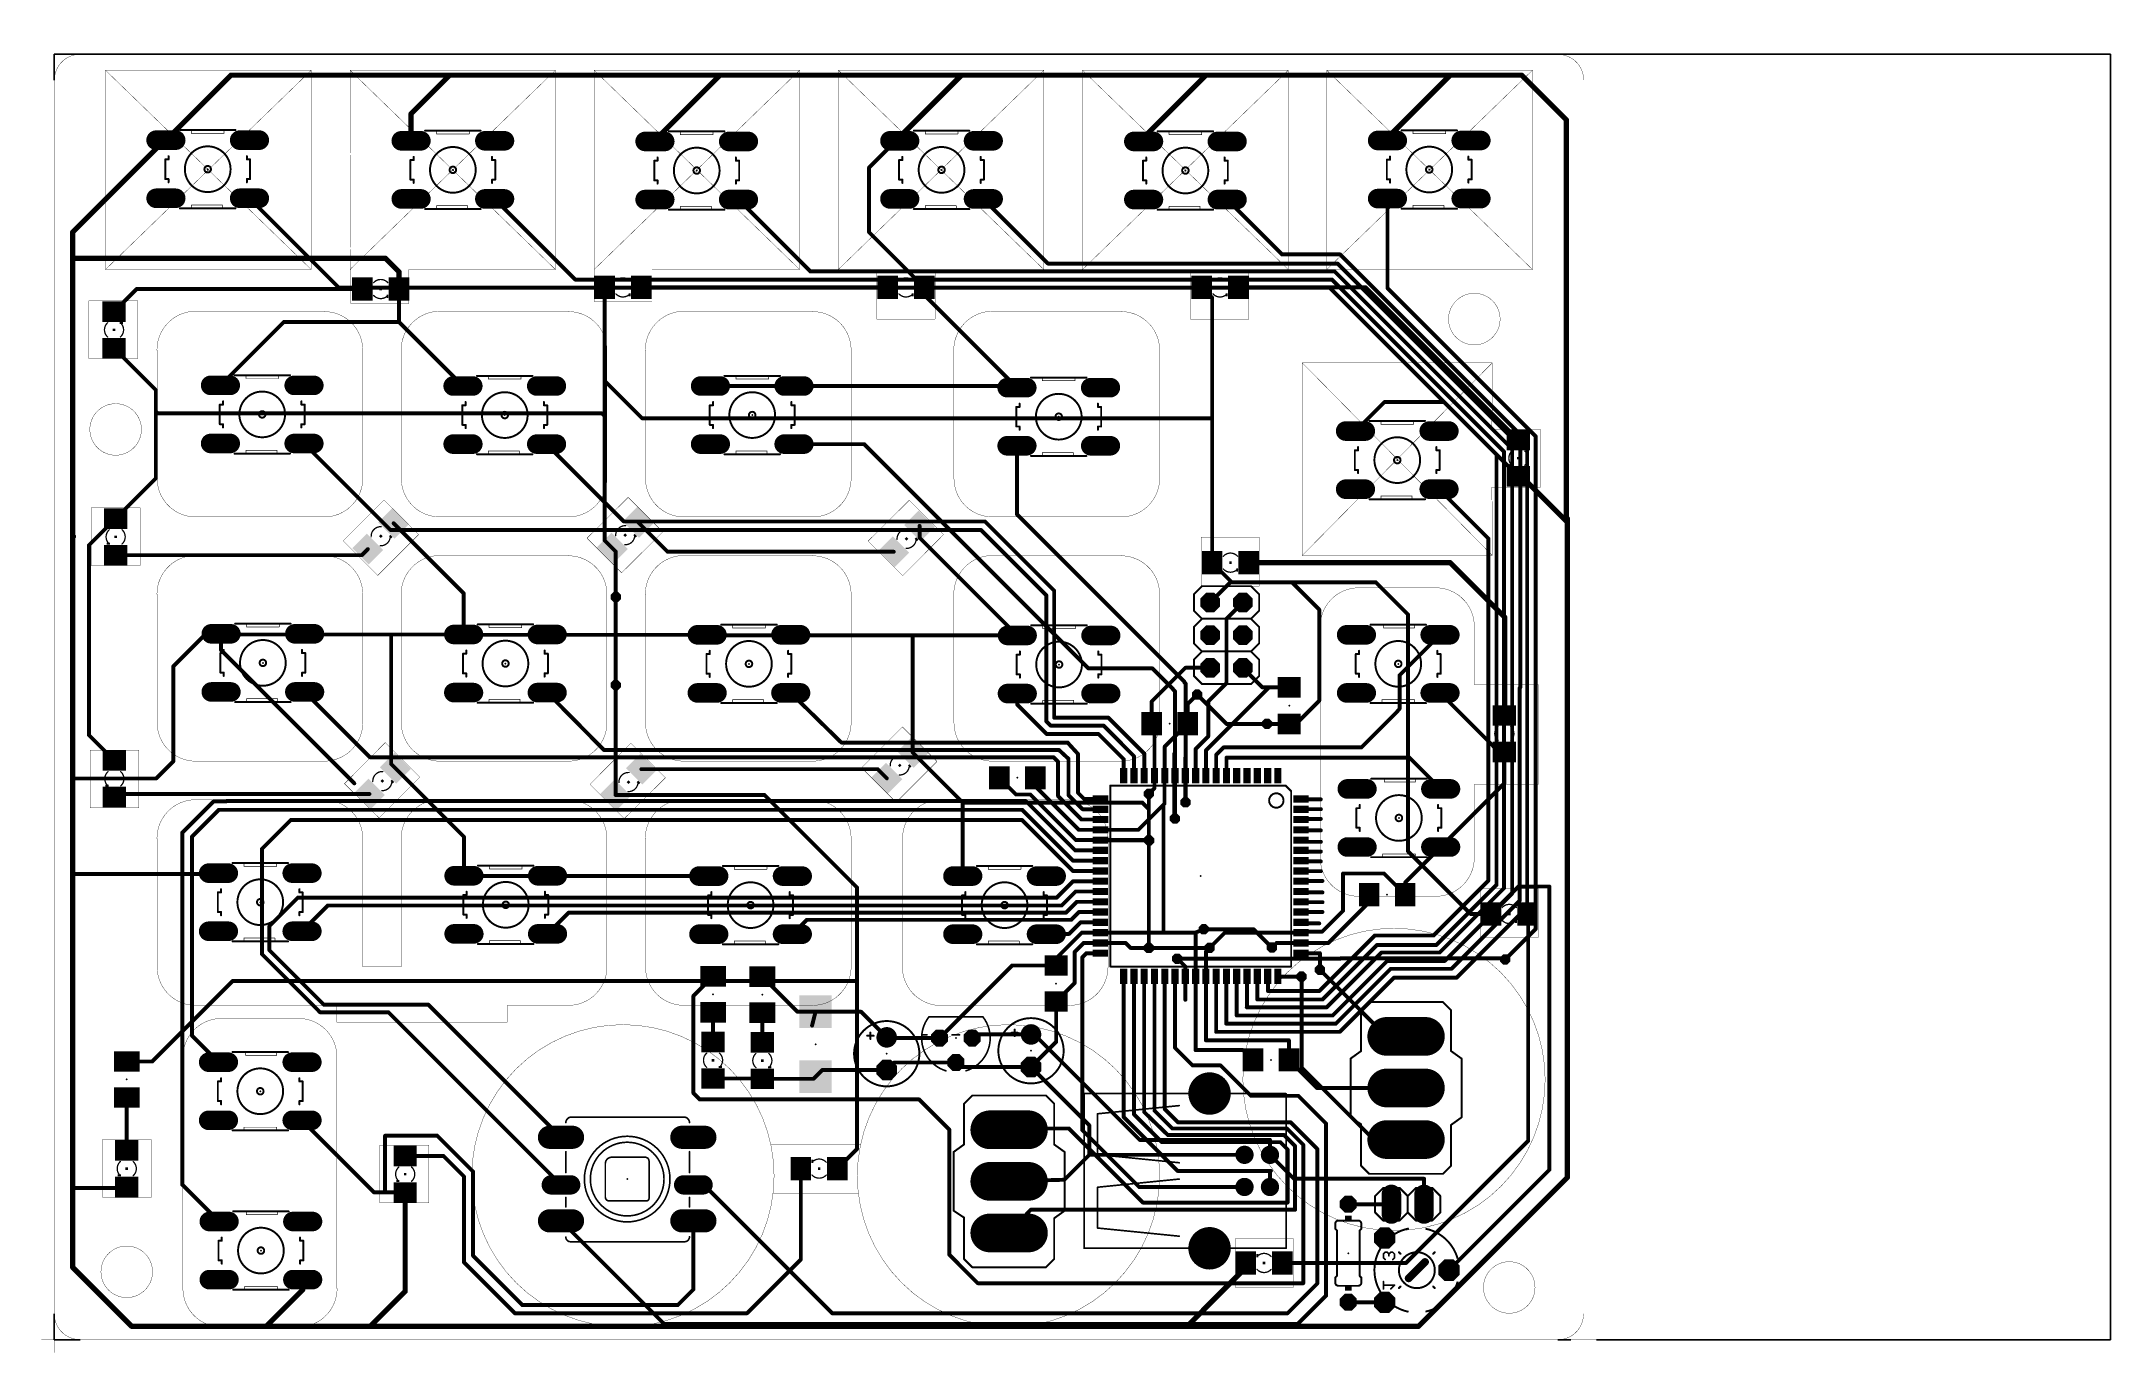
# Model space of a CAD drawing. Extents: x -0.04 to 6.3, y -0.04 to 3.98.
import ezdxf

# ---------------------------------------------------------------- set-up
doc = ezdxf.new("R2010")
doc.units = 0
for name, color, linetype in [('1', 22, 'CONTINUOUS'), ('16', 175, 'CONTINUOUS'), ('17', 82, 'CONTINUOUS'), ('18', 82, 'CONTINUOUS'), ('20', 7, 'CONTINUOUS'), ('21', 253, 'CONTINUOUS'), ('22', 253, 'CONTINUOUS'), ('23', 7, 'CONTINUOUS'), ('24', 7, 'CONTINUOUS'), ('44', 253, 'CONTINUOUS')]:
    doc.layers.add(name, color=color, linetype=linetype)

# ---------------------------------------------------------------- blocks, each defined once
blk = doc.blocks.new('LONGP100')
at = {"const_width": 1}
blk.add_lwpolyline([(-0.5, 0), (0.5, 0)], dxfattribs=at)
at = {"const_width": 0.5}
for points in [[(-0.5, 0.25, 1), (-0.5, -0.25)], [(0.5, -0.25, 1), (0.5, 0.25)]]:
    blk.add_lwpolyline(points, format="xyb", dxfattribs=at)
blk = doc.blocks.new('RECT')
blk.add_solid([(-0.5, -0.5), (0.5, -0.5), (-0.5, 0.5), (0.5, 0.5)])
blk = doc.blocks.new('ROUNDP')
at = {"const_width": 0.5}
blk.add_lwpolyline([(0, -0.25, 1), (0, 0.25, 1), (0, -0.25)], format="xyb", dxfattribs=at)
blk = doc.blocks.new('OCTAGONP')
at = {"const_width": 0.5}
blk.add_lwpolyline([(-0.25, -0.103553), (-0.25, 0.103553), (-0.103553, 0.25), (0.103553, 0.25), (0.25, 0.103553), (0.25, -0.103553), (0.103553, -0.25), (-0.103553, -0.25), (-0.25, -0.103553), (-0.25, 0.103553)], dxfattribs=at)
blk = doc.blocks.new('OCTAGONV')
at = {"const_width": 0.5}
blk.add_lwpolyline([(-0.25, -0.103553), (-0.25, 0.103553), (-0.103553, 0.25), (0.103553, 0.25), (0.25, 0.103553), (0.25, -0.103553), (0.103553, -0.25), (-0.103553, -0.25), (-0.25, -0.103553), (-0.25, 0.103553)], dxfattribs=at)

msp = doc.modelspace()

# ---------------------------------------------------------------- linework, layer by layer
at = {"layer": '1'}
for points, const_width in [([(0.342, 3.674), (0.541, 3.873)], 0.016), ([(0.541, 3.873), (1.211, 3.873)], 0.016), ([(1.093, 3.755), (1.211, 3.873)], 0.016), ([(1.211, 3.873), (2.039, 3.873)], 0.016), ([(1.84, 3.674), (2.039, 3.873)], 0.016), ([(2.039, 3.873), (2.779, 3.873)], 0.016), ([(2.6235, 3.7175), (2.779, 3.873)], 0.016), ([(2.779, 3.873), (3.528, 3.873)], 0.016), ([(3.337, 3.682), (3.528, 3.873)], 0.016), ([(3.528, 3.873), (4.276, 3.873)], 0.016), ([(4.084, 3.681), (4.276, 3.873)], 0.016), ([(4.276, 3.873), (4.495, 3.873)], 0.016), ([(4.495, 3.873), (4.632, 3.736)], 0.016), ([(1.093, 3.672), (1.093, 3.755)], 0.016), ([(4.632, 3.736), (4.632, 2.518)], 0.016), ([(0.056, 3.392), (0.342, 3.678)], 0.016), ([(1.84, 3.67), (1.84, 3.674)], 0.016), ([(2.496, 3.59), (2.6235, 3.7175)], 0.012), ([(2.59, 3.684), (2.6235, 3.7175)], 0.016), ([(2.59, 3.672), (2.59, 3.684)], 0.016), ([(3.337, 3.67), (3.337, 3.682)], 0.016), ([(4.084, 3.673), (4.084, 3.681)], 0.016), ([(2.496, 3.391984), (2.496, 3.59)], 0.012), ([(0.056, 3.308), (0.056, 3.392)], 0.016), ([(2.664984, 3.223), (2.496, 3.391984)], 0.012), ([(0.06, 3.312), (0.056, 3.308)], 0.016), ([(0.056, 2.455), (0.056, 3.308)], 0.016), ([(1.015, 3.312), (0.06, 3.312)], 0.016), ([(1.055984, 3.271016), (1.015, 3.312)], 0.016), ([(1.055984, 3.218), (1.055984, 3.271016)], 0.016), ([(0.183, 3.148984), (0.252016, 3.218)], 0.012), ([(0.252016, 3.218), (0.944016, 3.218)], 0.012), ([(1.055984, 3.117016), (1.055984, 3.218)], 0.012), ([(1.686016, 3.223), (1.686016, 2.829)], 0.012), ([(1.686016, 3.223), (1.686016, 2.936984)], 0.012), ([(1.797984, 3.223), (2.553016, 3.223)], 0.012), ([(2.664984, 3.223), (2.664984, 3.200016)], 0.012), ([(2.664984, 3.200016), (2.949, 2.916)], 0.012), ([(3.547016, 3.191), (3.515016, 3.223)], 0.012), ([(3.547016, 2.818), (3.547016, 3.191)], 0.012), ([(3.626984, 3.223), (4.017984, 3.223)], 0.012), ([(4.017984, 3.223), (4.485, 2.755984)], 0.012), ([(0.509, 2.923), (0.703016, 3.117016)], 0.012), ([(0.703016, 3.117016), (1.055984, 3.117016)], 0.012), ([(1.252, 2.921), (1.055984, 3.117016)], 0.012), ([(0.311, 2.909016), (0.183, 3.037016)], 0.012), ([(1.686016, 2.936984), (1.801, 2.822)], 0.012), ([(2.01, 2.921), (2.907, 2.921)], 0.012), ([(2.907, 2.921), (2.949, 2.916)], 0.012), ([(0.311, 2.909016), (0.311, 2.843)], 0.012), ([(4.075, 2.872), (3.986, 2.783)], 0.012), ([(4.257016, 2.872), (4.075, 2.872)], 0.012), ([(4.485, 2.644016), (4.257016, 2.872)], 0.012), ([(0.311, 2.637984), (0.311, 2.843)], 0.012), ([(0.311, 2.843), (0.317, 2.837)], 0.012), ([(0.317, 2.837), (1.678016, 2.837)], 0.012), ([(1.678016, 2.837), (1.686016, 2.829)], 0.012), ([(1.686016, 2.829), (1.686016, 2.447811)], 0.012), ([(1.801, 2.822), (3.543016, 2.822)], 0.012), ([(3.543016, 2.822), (3.547016, 2.818)], 0.012), ([(3.547016, 2.38), (3.547016, 2.818)], 0.012), ([(2.481, 2.743), (2.266, 2.743)], 0.012), ([(3.168, 2.056), (2.481, 2.743)], 0.012), ([(2.949, 2.738), (2.949, 2.528)], 0.012), ([(0.188, 2.514984), (0.311, 2.637984)], 0.012), ([(4.485, 2.644016), (4.494984, 2.644016)], 0.016), ([(4.494984, 2.644016), (4.632, 2.507)], 0.016), ([(0.106, 2.432984), (0.188, 2.514984)], 0.012), ([(1.039587, 2.500587), (1.254, 2.286173)], 0.012), ([(1.87876, 2.413413), (1.788587, 2.503587)], 0.012), ([(2.650587, 2.492587), (2.650587, 2.456413)], 0.012), ([(2.949, 2.528), (3.462, 2.015)], 0.012), ([(4.632, 2.518), (4.632, 2.507)], 0.016), ([(4.635, 2.515), (4.632, 2.518)], 0.016), ([(4.635, 0.497), (4.635, 2.515)], 0.016), ([(0.056, 1.713), (0.056, 2.455)], 0.016), ([(0.061, 2.46), (0.056, 2.455)], 0.012), ([(0.106, 1.851984), (0.106, 2.432984)], 0.012), ([(0.188, 2.403016), (0.942016, 2.403016)], 0.012), ([(0.942016, 2.403016), (0.960413, 2.421413)], 0.012), ([(1.686016, 2.447811), (1.709413, 2.424413)], 0.012), ([(1.72, 2.413826), (1.709413, 2.424413)], 0.012), ([(1.72, 2.275), (1.72, 2.413826)], 0.012), ([(2.571413, 2.413413), (1.87876, 2.413413)], 0.012), ([(2.650587, 2.456413), (2.95, 2.157)], 0.012), ([(3.607016, 2.32), (3.547016, 2.38)], 0.012), ([(3.658984, 2.38), (4.276, 2.38)], 0.016), ([(4.276, 2.38), (4.443, 2.213)], 0.016), ([(1.254, 2.286173), (1.254, 2.16)], 0.012), ([(4.048, 2.32), (3.607016, 2.32)], 0.012), ([(4.147, 2.221), (4.048, 2.32)], 0.012), ([(4.147, 1.496), (4.147, 2.221)], 0.012), ([(4.443, 2.213), (4.443, 1.912984)], 0.016), ([(0.464, 2.162), (0.365, 2.063)], 0.012), ([(0.511, 2.162), (0.464, 2.162)], 0.012), ([(0.513, 2.16), (0.511, 2.162)], 0.012), ([(1.032, 2.16), (0.513, 2.16)], 0.012), ([(1.254, 2.16), (1.032, 2.16)], 0.012), ([(1.032, 1.763173), (1.032, 2.16)], 0.012), ([(1.255, 2.159), (1.254, 2.16)], 0.012), ([(2, 2.159), (1.255, 2.159)], 0.012), ([(2.002, 2.157), (2, 2.159)], 0.012), ([(2.626, 2.157), (2.002, 2.157)], 0.012), ([(2.95, 2.157), (2.626, 2.157)], 0.012), ([(2.629587, 2.153413), (2.626, 2.157)], 0.012), ([(2.629587, 1.798587), (2.629587, 2.153413)], 0.012), ([(0.365, 2.063), (0.365, 1.772)], 0.012), ([(3.364, 2.056), (3.168, 2.056)], 0.012), ([(3.427, 1.993), (3.364, 2.056)], 0.012), ([(1.719413, 2.004413), (1.72, 2.005)], 0.012), ([(1.719413, 1.668413), (1.719413, 2.004413)], 0.012), ([(3.427, 1.992), (3.427, 1.993)], 0.012), ([(3.433, 1.986), (3.427, 1.992)], 0.012), ([(3.433, 1.596), (3.433, 1.986)], 0.012), ([(3.462, 2.015), (3.462, 2.013)], 0.012), ([(3.462, 2.013), (3.466, 2.009)], 0.012), ([(3.466, 2.009), (3.466, 1.647)], 0.012), ([(3.591, 1.886), (3.501, 1.976)], 0.012), ([(4.245, 1.981), (4.442, 1.784)], 0.012), ([(4.443, 1.912984), (4.442, 1.911984)], 0.016), ([(0.184, 1.773984), (0.106, 1.851984)], 0.012), ([(3.715, 1.886), (3.591, 1.886)], 0.012), ([(0.365, 1.772), (0.312, 1.719)], 0.012), ([(2.629587, 1.798587), (2.783, 1.645173)], 0.012), ([(4.442, 1.784), (4.442, 1.800016)], 0.012), ([(4.442, 1.704), (4.442, 1.784)], 0.012), ([(0.056, 1.426), (0.056, 1.713)], 0.016), ([(0.062, 1.719), (0.056, 1.713)], 0.012), ([(0.312, 1.719), (0.062, 1.719)], 0.012), ([(1.044587, 1.750587), (1.032, 1.763173)], 0.012), ([(1.044587, 1.750587), (1.255, 1.540173)], 0.012), ([(1.798587, 1.747587), (2.52224, 1.747587)], 0.012), ([(2.52224, 1.747587), (2.550413, 1.719413)], 0.012), ([(0.184, 1.662016), (0.193397, 1.671413)], 0.012), ([(0.193397, 1.671413), (0.965413, 1.671413)], 0.012), ([(1.719413, 1.668413), (2.175587, 1.668413)], 0.012), ([(2.175587, 1.668413), (2.459, 1.385)], 0.012), ([(2.783, 1.645173), (2.783, 1.42)], 0.012), ([(2.783, 1.645173), (3.332827, 1.645173)], 0.012), ([(3.332827, 1.645173), (3.353, 1.625)], 0.012), ([(3.353, 1.672), (3.353, 1.625)], 0.012), ([(3.466, 1.647), (3.465, 1.646)], 0.012), ([(4.247, 1.509), (4.442, 1.704)], 0.012), ([(3.353, 1.625), (3.353, 1.53)], 0.012), ([(1.255, 1.540173), (1.255, 1.421)], 0.012), ([(3.353, 1.53), (3.354, 1.529)], 0.012), ([(3.353, 1.53), (3.353, 1.2)], 0.012), ([(4.339, 1.304), (4.147, 1.496)], 0.012), ([(0.056, 0.465), (0.056, 1.426)], 0.016), ([(0.5, 1.426), (0.056, 1.426)], 0.012), ([(0.503, 1.429), (0.5, 1.426)], 0.012), ([(1.256, 1.42), (1.255, 1.421)], 0.012), ([(2.005, 1.42), (1.256, 1.42)], 0.012), ([(2.459, 1.385), (2.459, 1.096)], 0.012), ([(4.485016, 1.388), (4.401016, 1.304)], 0.012), ([(4.58, 1.388), (4.485016, 1.388)], 0.012), ([(4.58, 0.520575), (4.58, 1.388)], 0.012), ([(4.401016, 1.304), (4.339, 1.304)], 0.012), ([(4.513, 1.303984), (4.512984, 1.304)], 0.012), ([(4.515, 1.301984), (4.512984, 1.304)], 0.012), ([(4.515, 0.609), (4.515, 1.301984)], 0.012), ([(3.353, 1.2), (3.539, 1.2)], 0.012), ([(3.521, 1.257), (3.674, 1.257)], 0.012), ([(3.674, 1.257), (3.73, 1.201)], 0.012), ([(3.44, 1.167), (3.939, 1.167)], 0.012), ([(3.939, 1.167), (3.94, 1.168)], 0.012), ([(3.94, 1.168), (4.442, 1.168)], 0.012), ([(4.442, 1.168), (4.445, 1.165)], 0.012), ([(0.300118, 0.852118), (0.547, 1.099)], 0.012), ([(0.547, 1.099), (2.456, 1.099)], 0.012), ([(2.456, 1.099), (2.459, 1.096)], 0.012), ([(2.459, 1.096), (2.459, 0.584016)], 0.012), ([(3.821, 1.112), (3.821, 0.834)], 0.012), ([(3.877, 1.133), (4.081, 0.929)], 0.012), ([(2.55, 0.926), (2.552, 0.924)], 0.012), ([(2.552, 0.924), (2.712, 0.924)], 0.012), ([(2.812, 0.924), (2.823, 0.935)], 0.012), ([(2.823, 0.935), (2.992, 0.935)], 0.012), ([(3.002, 0.935), (2.992, 0.935)], 0.012), ([(3.325, 0.612), (3.002, 0.935)], 0.012), ([(4.081, 0.929), (4.141, 0.929)], 0.012), ([(0.222, 0.852118), (0.300118, 0.852118)], 0.012), ([(2.55, 0.826), (2.573, 0.849)], 0.012), ([(2.573, 0.849), (2.762, 0.849)], 0.012), ([(2.762, 0.849), (2.776, 0.835)], 0.012), ([(2.776, 0.835), (2.992, 0.835)], 0.012), ([(2.992, 0.835), (3.170787, 0.656213)], 0.012), ([(3.821, 0.834), (4.041, 0.614)], 0.012), ([(0.222, 0.579984), (0.222, 0.741882)], 0.012), ([(0.759, 0.672), (0.979984, 0.451016)], 0.012), ([(3.170787, 0.656213), (3.170787, 0.566213)], 0.012), ([(1.014, 0.625), (1.013, 0.624)], 0.012), ([(1.013, 0.624), (1.013, 0.452016)], 0.012), ([(1.173, 0.625), (1.014, 0.625)], 0.012), ([(1.283, 0.515), (1.173, 0.625)], 0.012), ([(2.459, 0.584016), (2.398984, 0.524)], 0.012), ([(3.170787, 0.566213), (3.094575, 0.49)], 0.012), ([(3.646, 0.566213), (3.170787, 0.566213)], 0.012), ([(3.325, 0.612), (3.724, 0.612)], 0.012), ([(3.724, 0.612), (3.724, 0.566213)], 0.012), ([(3.724, 0.566213), (3.797213, 0.493)], 0.012), ([(4.041, 0.614), (4.11, 0.614)], 0.012), ([(4.11, 0.614), (4.141, 0.613)], 0.012), ([(4.141, 0.235), (4.515, 0.609)], 0.012), ([(1.075, 0.562984), (1.192016, 0.562984)], 0.012), ([(1.192016, 0.562984), (1.255, 0.5)], 0.012), ([(1.283, 0.257), (1.283, 0.515)], 0.012), ([(2.287, 0.523984), (2.287016, 0.524)], 0.012), ([(2.287, 0.246), (2.287, 0.523984)], 0.012), ([(4.272425, 0.213), (4.58, 0.520575)], 0.012), ([(0.056, 0.222), (0.056, 0.465)], 0.016), ([(0.218984, 0.465), (0.056, 0.465)], 0.012), ([(0.222, 0.468016), (0.218984, 0.465)], 0.012), ([(0.979984, 0.451016), (1.014, 0.451016)], 0.012), ([(1.013, 0.452016), (1.014, 0.451016)], 0.012), ([(1.014, 0.451016), (1.075, 0.451016)], 0.012), ([(1.075, 0.451016), (1.075, 0.148)], 0.016), ([(1.255, 0.5), (1.255, 0.237)], 0.012), ([(3.094575, 0.49), (2.925, 0.485)], 0.012), ([(3.797213, 0.493), (4.196, 0.493)], 0.012), ([(4.179, 0.041), (4.635, 0.497)], 0.016), ([(4.196, 0.493), (4.196, 0.415)], 0.012), ([(3.964, 0.415), (4.096, 0.415)], 0.012), ([(1.957756, 0.364047), (1.957756, 0.153756)], 0.012), ([(1.434, 0.106), (1.283, 0.257)], 0.012), ([(0.237, 0.041), (0.056, 0.222)], 0.016), ([(0.761, 0.184), (0.761, 0.153)], 0.016), ([(1.255, 0.237), (1.411, 0.081)], 0.012), ([(2.122, 0.081), (2.287, 0.246)], 0.012), ([(3.650016, 0.221016), (3.47, 0.041)], 0.016), ([(3.650016, 0.235), (3.650016, 0.221016)], 0.016), ([(3.761984, 0.235), (4.141, 0.235)], 0.012), ([(0.761, 0.153), (0.649, 0.041)], 0.016), ([(1.075, 0.148), (0.968, 0.041)], 0.016), ([(1.957756, 0.153756), (1.91, 0.106)], 0.012), ([(1.411, 0.081), (2.122, 0.081)], 0.012), ([(1.91, 0.106), (1.434, 0.106)], 0.012), ([(3.964, 0.115), (3.964425, 0.114575)], 0.012), ([(3.964425, 0.114575), (4.075575, 0.114575)], 0.012), ([(0.649, 0.041), (0.237, 0.041)], 0.016), ([(0.968, 0.041), (0.649, 0.041)], 0.016), ([(3.47, 0.041), (0.968, 0.041)], 0.016), ([(3.47, 0.041), (4.179, 0.041)], 0.016)]:
    msp.add_lwpolyline(points, dxfattribs=dict(at, const_width=const_width))
for points, const_width in [([(0.541, 3.877, 1), (0.541, 3.869)], 0.008), ([(0.543828, 3.870172, 1), (0.538172, 3.875828)], 0.008), ([(1.211, 3.877, 1), (1.211, 3.869)], 0.008), ([(1.213828, 3.870172, 1), (1.208172, 3.875828)], 0.008), ([(1.211, 3.869, 1), (1.211, 3.877)], 0.008), ([(2.039, 3.877, 1), (2.039, 3.869)], 0.008), ([(2.041828, 3.870172, 1), (2.036172, 3.875828)], 0.008), ([(2.039, 3.869, 1), (2.039, 3.877)], 0.008), ([(2.779, 3.877, 1), (2.779, 3.869)], 0.008), ([(2.781828, 3.870172, 1), (2.776172, 3.875828)], 0.008), ([(2.779, 3.869, 1), (2.779, 3.877)], 0.008), ([(3.528, 3.877, 1), (3.528, 3.869)], 0.008), ([(3.530828, 3.870172, 1), (3.525172, 3.875828)], 0.008), ([(3.528, 3.869, 1), (3.528, 3.877)], 0.008), ([(4.276, 3.877, 1), (4.276, 3.869)], 0.008), ([(4.278828, 3.870172, 1), (4.273172, 3.875828)], 0.008), ([(4.276, 3.869, 1), (4.276, 3.877)], 0.008), ([(4.497828, 3.875828, 1), (4.492172, 3.870172)], 0.008), ([(4.495, 3.869, 1), (4.495, 3.877)], 0.008), ([(1.097, 3.755, 1), (1.089, 3.755)], 0.008), ([(1.090172, 3.757828, 1), (1.095828, 3.752172)], 0.008), ([(4.636, 3.736, 1), (4.628, 3.736)], 0.008), ([(4.629172, 3.733172, 1), (4.634828, 3.738828)], 0.008), ([(0.339172, 3.676828, 1), (0.344828, 3.671172)], 0.008), ([(0.344828, 3.675172, 1), (0.339172, 3.680828)], 0.008), ([(1.844, 3.674, 1), (1.836, 3.674)], 0.008), ([(1.837172, 3.676828, 1), (1.842828, 3.671172)], 0.008), ([(2.594, 3.684, 1), (2.586, 3.684)], 0.008), ([(2.587172, 3.686828, 1), (2.592828, 3.681172)], 0.008), ([(2.620672, 3.720328, 1), (2.626328, 3.714672)], 0.008), ([(2.626328, 3.714672, 1), (2.620672, 3.720328)], 0.008), ([(2.625621, 3.715379, 1), (2.621379, 3.719621)], 0.006), ([(3.341, 3.682, 1), (3.333, 3.682)], 0.008), ([(3.334172, 3.684828, 1), (3.339828, 3.679172)], 0.008), ([(4.088, 3.681, 1), (4.08, 3.681)], 0.008), ([(4.08, 3.673, 1), (4.088, 3.673)], 0.008), ([(4.081172, 3.683828, 1), (4.086828, 3.678172)], 0.008), ([(1.089, 3.672, 1), (1.097, 3.672)], 0.008), ([(1.836, 3.67, 1), (1.844, 3.67)], 0.008), ([(2.586, 3.672, 1), (2.594, 3.672)], 0.008), ([(3.333, 3.67, 1), (3.341, 3.67)], 0.008), ([(2.499, 3.59, 1), (2.493, 3.59)], 0.006), ([(2.493879, 3.592121, 1), (2.498121, 3.587879)], 0.006), ([(0.06, 3.392, 1), (0.052, 3.392)], 0.008), ([(0.053172, 3.394828, 1), (0.058828, 3.389172)], 0.008), ([(2.498121, 3.394106, 1), (2.493879, 3.389863)], 0.006), ([(2.493, 3.391984, 1), (2.499, 3.391984)], 0.006), ([(0.06, 3.308, 1), (0.052, 3.308)], 0.008), ([(0.052, 3.308, 1), (0.06, 3.308)], 0.008), ([(0.053172, 3.310828, 1), (0.058828, 3.305172)], 0.008), ([(0.06, 3.316, 1), (0.06, 3.308)], 0.008), ([(0.062828, 3.309172, 1), (0.057172, 3.314828)], 0.008), ([(1.017828, 3.314828, 1), (1.012172, 3.309172)], 0.008), ([(1.015, 3.308, 1), (1.015, 3.316)], 0.008), ([(1.059984, 3.271016, 1), (1.051984, 3.271016)], 0.008), ([(1.053156, 3.268187, 1), (1.058813, 3.273844)], 0.008), ([(0.252016, 3.221, 1), (0.252016, 3.215)], 0.006), ([(0.254137, 3.215879, 1), (0.249894, 3.220121)], 0.006), ([(0.944016, 3.215, 1), (0.944016, 3.221)], 0.006), ([(1.051984, 3.218, 1), (1.059984, 3.218)], 0.008), ([(1.058984, 3.218, 1), (1.052984, 3.218)], 0.006), ([(1.689016, 3.223, 1), (1.683016, 3.223)], 0.006), ([(1.689016, 3.223, 1), (1.683016, 3.223)], 0.006), ([(1.797984, 3.226, 1), (1.797984, 3.22)], 0.006), ([(2.553016, 3.22, 1), (2.553016, 3.226)], 0.006), ([(2.667984, 3.223, 1), (2.661984, 3.223)], 0.006), ([(2.667106, 3.202137, 1), (2.662863, 3.197894)], 0.006), ([(2.661984, 3.200016, 1), (2.667984, 3.200016)], 0.006), ([(2.662863, 3.220879, 1), (2.667106, 3.225121)], 0.006), ([(3.517137, 3.225121, 1), (3.512894, 3.220879)], 0.006), ([(3.550016, 3.191, 1), (3.544016, 3.191)], 0.006), ([(3.544894, 3.188879, 1), (3.549137, 3.193121)], 0.006), ([(3.626984, 3.226, 1), (3.626984, 3.22)], 0.006), ([(4.020106, 3.225121, 1), (4.015863, 3.220879)], 0.006), ([(4.017984, 3.22, 1), (4.017984, 3.226)], 0.006), ([(0.180879, 3.151106, 1), (0.185121, 3.146863)], 0.006), ([(0.703016, 3.120016, 1), (0.703016, 3.114016)], 0.006), ([(0.705137, 3.114894, 1), (0.700894, 3.119137)], 0.006), ([(1.058106, 3.119137, 1), (1.053863, 3.114894)], 0.006), ([(1.052984, 3.117016, 1), (1.058984, 3.117016)], 0.006), ([(1.055984, 3.114016, 1), (1.055984, 3.120016)], 0.006), ([(0.185121, 3.039137, 1), (0.180879, 3.034894)], 0.006), ([(0.506879, 2.925121, 1), (0.511121, 2.920879)], 0.006), ([(1.249879, 2.918879, 1), (1.254121, 2.923121)], 0.006), ([(1.688137, 2.939106, 1), (1.683894, 2.934863)], 0.006), ([(1.683016, 2.936984, 1), (1.689016, 2.936984)], 0.006), ([(2.01, 2.924, 1), (2.01, 2.918)], 0.006), ([(2.907355, 2.923979, 1), (2.906645, 2.918021)], 0.006), ([(2.907, 2.918, 1), (2.907, 2.924)], 0.006), ([(2.946879, 2.913879, 1), (2.951121, 2.918121)], 0.006), ([(2.948645, 2.913021, 1), (2.949355, 2.918979)], 0.006), ([(0.314, 2.909016, 1), (0.308, 2.909016)], 0.006), ([(0.308879, 2.906894, 1), (0.313121, 2.911137)], 0.006), ([(4.075, 2.875, 1), (4.075, 2.869)], 0.006), ([(4.077121, 2.869879, 1), (4.072879, 2.874121)], 0.006), ([(4.259137, 2.874121, 1), (4.254894, 2.869879)], 0.006), ([(4.257016, 2.869, 1), (4.257016, 2.875)], 0.006), ([(0.314, 2.843, 1), (0.308, 2.843)], 0.006), ([(0.313121, 2.845121, 1), (0.308879, 2.840879)], 0.006), ([(0.308, 2.843, 1), (0.314, 2.843)], 0.006), ([(0.317, 2.84, 1), (0.317, 2.834)], 0.006), ([(0.314879, 2.834879, 1), (0.319121, 2.839121)], 0.006), ([(1.680137, 2.839121, 1), (1.675894, 2.834879)], 0.006), ([(1.678016, 2.834, 1), (1.678016, 2.84)], 0.006), ([(1.689016, 2.829, 1), (1.683016, 2.829)], 0.006), ([(1.683016, 2.829, 1), (1.689016, 2.829)], 0.006), ([(1.683894, 2.826879, 1), (1.688137, 2.831121)], 0.006), ([(1.801, 2.825, 1), (1.801, 2.819)], 0.006), ([(1.798879, 2.819879, 1), (1.803121, 2.824121)], 0.006), ([(3.545137, 2.824121, 1), (3.540894, 2.819879)], 0.006), ([(3.543016, 2.819, 1), (3.543016, 2.825)], 0.006), ([(3.550016, 2.818, 1), (3.544016, 2.818)], 0.006), ([(3.544016, 2.818, 1), (3.550016, 2.818)], 0.006), ([(3.544894, 2.815879, 1), (3.549137, 2.820121)], 0.006), ([(2.266, 2.746, 1), (2.266, 2.74)], 0.006), ([(2.483121, 2.745121, 1), (2.478879, 2.740879)], 0.006), ([(2.481, 2.74, 1), (2.481, 2.746)], 0.006), ([(2.952, 2.738, 1), (2.946, 2.738)], 0.006), ([(3.983879, 2.785121, 1), (3.988121, 2.780879)], 0.006), ([(4.482879, 2.753863, 1), (4.487121, 2.758106)], 0.006), ([(0.308, 2.637984, 1), (0.314, 2.637984)], 0.006), ([(0.313121, 2.635863, 1), (0.308879, 2.640106)], 0.006), ([(4.485, 2.648016, 1), (4.485, 2.640016)], 0.008), ([(4.482879, 2.641894, 1), (4.487121, 2.646137)], 0.006), ([(4.497813, 2.646844, 1), (4.492156, 2.641187)], 0.008), ([(4.494984, 2.640016, 1), (4.494984, 2.648016)], 0.008), ([(0.185879, 2.517106, 1), (0.190121, 2.512863)], 0.006), ([(0.190121, 2.512863, 1), (0.185879, 2.517106)], 0.006), ([(1.041708, 2.502708, 1), (1.037465, 2.498465)], 0.006), ([(1.790708, 2.505708, 1), (1.786465, 2.501465)], 0.006), ([(2.653587, 2.492587, 1), (2.647587, 2.492587)], 0.006), ([(2.951121, 2.530121, 1), (2.946879, 2.525879)], 0.006), ([(2.946, 2.528, 1), (2.952, 2.528)], 0.006), ([(4.636, 2.518, 1), (4.628, 2.518)], 0.008), ([(4.628, 2.518, 1), (4.636, 2.518)], 0.008), ([(4.628, 2.507, 1), (4.636, 2.507)], 0.008), ([(4.634828, 2.520828, 1), (4.629172, 2.515172)], 0.008), ([(4.629172, 2.504172, 1), (4.634828, 2.509828)], 0.008), ([(4.639, 2.515, 1), (4.631, 2.515)], 0.008), ([(4.632172, 2.512172, 1), (4.637828, 2.517828)], 0.008), ([(0.06, 2.455, 1), (0.052, 2.455)], 0.008), ([(0.052, 2.455, 1), (0.06, 2.455)], 0.008), ([(0.053879, 2.457121, 1), (0.058121, 2.452879)], 0.006), ([(0.063121, 2.457879, 1), (0.058879, 2.462121)], 0.006), ([(0.109, 2.432984, 1), (0.103, 2.432984)], 0.006), ([(0.103879, 2.435106, 1), (0.108121, 2.430863)], 0.006), ([(0.188, 2.406016, 1), (0.188, 2.400016)], 0.006), ([(0.942016, 2.400016, 1), (0.942016, 2.406016)], 0.006), ([(0.962534, 2.419292, 1), (0.958292, 2.423534)], 0.006), ([(1.688137, 2.449932, 1), (1.683894, 2.445689)], 0.006), ([(1.683016, 2.447811, 1), (1.689016, 2.447811)], 0.006), ([(1.711534, 2.426534, 1), (1.707292, 2.422292)], 0.006), ([(1.707292, 2.422292, 1), (1.711534, 2.426534)], 0.006), ([(1.723, 2.413826, 1), (1.717, 2.413826)], 0.006), ([(1.717879, 2.411705, 1), (1.722121, 2.415948)], 0.006), ([(1.87876, 2.416413, 1), (1.87876, 2.410413)], 0.006), ([(1.876639, 2.411292, 1), (1.880882, 2.415534)], 0.006), ([(2.571413, 2.410413, 1), (2.571413, 2.416413)], 0.006), ([(2.652708, 2.458535, 1), (2.648465, 2.454292)], 0.006), ([(2.647587, 2.456413, 1), (2.653587, 2.456413)], 0.006), ([(0.939894, 2.405137, 1), (0.944137, 2.400894)], 0.006), ([(3.549137, 2.382121, 1), (3.544894, 2.377879)], 0.006), ([(3.544016, 2.38, 1), (3.550016, 2.38)], 0.006), ([(3.658984, 2.384, 1), (3.658984, 2.376)], 0.008), ([(4.278828, 2.382828, 1), (4.273172, 2.377172)], 0.008), ([(4.276, 2.376, 1), (4.276, 2.384)], 0.008), ([(1.257, 2.286173, 1), (1.251, 2.286173)], 0.006), ([(1.251879, 2.284052, 1), (1.256121, 2.288295)], 0.006), ([(3.607016, 2.323, 1), (3.607016, 2.317)], 0.006), ([(3.604894, 2.317879, 1), (3.609137, 2.322121)], 0.006), ([(4.050121, 2.322121, 1), (4.045879, 2.317879)], 0.006), ([(4.048, 2.317, 1), (4.048, 2.323)], 0.006), ([(1.717, 2.275, 1), (1.723, 2.275)], 0.006), ([(4.15, 2.221, 1), (4.144, 2.221)], 0.006), ([(4.144879, 2.218879, 1), (4.149121, 2.223121)], 0.006), ([(4.447, 2.213, 1), (4.439, 2.213)], 0.008), ([(4.440172, 2.210172, 1), (4.445828, 2.215828)], 0.008), ([(0.464, 2.165, 1), (0.464, 2.159)], 0.006), ([(0.466121, 2.159879, 1), (0.461879, 2.164121)], 0.006), ([(0.513121, 2.164121, 1), (0.508879, 2.159879)], 0.006), ([(0.513, 2.163, 1), (0.513, 2.157)], 0.006), ([(0.510879, 2.157879, 1), (0.515121, 2.162121)], 0.006), ([(0.511, 2.159, 1), (0.511, 2.165)], 0.006), ([(1.032, 2.163, 1), (1.032, 2.157)], 0.006), ([(1.035, 2.16, 1), (1.029, 2.16)], 0.006), ([(1.032, 2.157, 1), (1.032, 2.163)], 0.006), ([(1.256121, 2.162121, 1), (1.251879, 2.157879)], 0.006), ([(1.251, 2.16, 1), (1.257, 2.16)], 0.006), ([(1.255, 2.162, 1), (1.255, 2.156)], 0.006), ([(1.252879, 2.156879, 1), (1.257121, 2.161121)], 0.006), ([(1.254, 2.157, 1), (1.254, 2.163)], 0.006), ([(2.002121, 2.161121, 1), (1.997879, 2.156879)], 0.006), ([(2.002, 2.16, 1), (2.002, 2.154)], 0.006), ([(1.999879, 2.154879, 1), (2.004121, 2.159121)], 0.006), ([(2, 2.156, 1), (2, 2.162)], 0.006), ([(2.626, 2.16, 1), (2.626, 2.154)], 0.006), ([(2.628121, 2.159121, 1), (2.623879, 2.154879)], 0.006), ([(2.626, 2.154, 1), (2.626, 2.16)], 0.006), ([(2.632587, 2.153413, 1), (2.626587, 2.153413)], 0.006), ([(2.627465, 2.151292, 1), (2.631708, 2.155535)], 0.006), ([(2.947879, 2.154879, 1), (2.952121, 2.159121)], 0.006), ([(2.95, 2.154, 1), (2.95, 2.16)], 0.006), ([(0.368, 2.063, 1), (0.362, 2.063)], 0.006), ([(0.362879, 2.065121, 1), (0.367121, 2.060879)], 0.006), ([(3.168, 2.059, 1), (3.168, 2.053)], 0.006), ([(3.165879, 2.053879, 1), (3.170121, 2.058121)], 0.006), ([(3.366121, 2.058121, 1), (3.361879, 2.053879)], 0.006), ([(3.364, 2.053, 1), (3.364, 2.059)], 0.006), ([(1.722413, 2.004413, 1), (1.716413, 2.004413)], 0.006), ([(1.717292, 2.006534, 1), (1.721534, 2.002292)], 0.006), ([(1.722121, 2.002879, 1), (1.717879, 2.007121)], 0.006), ([(3.43, 1.993, 1), (3.424, 1.993)], 0.006), ([(3.429121, 1.994121, 1), (3.424879, 1.989879)], 0.006), ([(3.424, 1.992, 1), (3.43, 1.992)], 0.006), ([(3.424879, 1.990879, 1), (3.429121, 1.995121)], 0.006), ([(3.436, 1.986, 1), (3.43, 1.986)], 0.006), ([(3.430879, 1.983879, 1), (3.435121, 1.988121)], 0.006), ([(3.465, 2.015, 1), (3.459, 2.015)], 0.006), ([(3.464121, 2.015121, 1), (3.459879, 2.010879)], 0.006), ([(3.459, 2.013, 1), (3.465, 2.013)], 0.006), ([(3.459879, 2.012879, 1), (3.464121, 2.017121)], 0.006), ([(3.469, 2.009, 1), (3.463, 2.009)], 0.006), ([(3.463879, 2.006879, 1), (3.468121, 2.011121)], 0.006), ([(3.503121, 1.978121, 1), (3.498879, 1.973879)], 0.006), ([(4.247121, 1.983121, 1), (4.242879, 1.978879)], 0.006), ([(4.439172, 1.914813, 1), (4.444828, 1.909156)], 0.008), ([(4.439, 1.912984, 1), (4.447, 1.912984)], 0.008), ([(4.445828, 1.910156, 1), (4.440172, 1.915813)], 0.008), ([(0.108121, 1.854106, 1), (0.103879, 1.849863)], 0.006), ([(0.103, 1.851984, 1), (0.109, 1.851984)], 0.006), ([(3.591, 1.889, 1), (3.591, 1.883)], 0.006), ([(3.588879, 1.883879, 1), (3.593121, 1.888121)], 0.006), ([(3.715, 1.883, 1), (3.715, 1.889)], 0.006), ([(0.181879, 1.771863, 1), (0.186121, 1.776106)], 0.006), ([(0.362, 1.772, 1), (0.368, 1.772)], 0.006), ([(0.367121, 1.769879, 1), (0.362879, 1.774121)], 0.006), ([(2.631708, 1.800708, 1), (2.627465, 1.796465)], 0.006), ([(2.626587, 1.798587, 1), (2.632587, 1.798587)], 0.006), ([(4.445, 1.800016, 1), (4.439, 1.800016)], 0.006), ([(4.445, 1.784, 1), (4.439, 1.784)], 0.006), ([(4.439, 1.784, 1), (4.445, 1.784)], 0.006), ([(4.439879, 1.781879, 1), (4.444121, 1.786121)], 0.006), ([(0.06, 1.713, 1), (0.052, 1.713)], 0.008), ([(0.052, 1.713, 1), (0.06, 1.713)], 0.008), ([(0.053879, 1.715121, 1), (0.058121, 1.710879)], 0.006), ([(0.062, 1.722, 1), (0.062, 1.716)], 0.006), ([(0.064121, 1.716879, 1), (0.059879, 1.721121)], 0.006), ([(0.309879, 1.721121, 1), (0.314121, 1.716879)], 0.006), ([(0.312, 1.716, 1), (0.312, 1.722)], 0.006), ([(1.034121, 1.765295, 1), (1.029879, 1.761052)], 0.006), ([(1.029, 1.763173, 1), (1.035, 1.763173)], 0.006), ([(1.046708, 1.752708, 1), (1.042465, 1.748465)], 0.006), ([(1.042465, 1.748465, 1), (1.046708, 1.752708)], 0.006), ([(1.798587, 1.750587, 1), (1.798587, 1.744587)], 0.006), ([(2.524361, 1.749708, 1), (2.520118, 1.745465)], 0.006), ([(2.52224, 1.744587, 1), (2.52224, 1.750587)], 0.006), ([(2.548292, 1.717292, 1), (2.552534, 1.721534)], 0.006), ([(0.181879, 1.664137, 1), (0.186121, 1.659894)], 0.006), ([(0.193397, 1.674413, 1), (0.193397, 1.668413)], 0.006), ([(0.195519, 1.669292, 1), (0.191276, 1.673534)], 0.006), ([(0.965413, 1.668413, 1), (0.965413, 1.674413)], 0.006), ([(1.719413, 1.671413, 1), (1.719413, 1.665413)], 0.006), ([(1.716413, 1.668413, 1), (1.722413, 1.668413)], 0.006), ([(2.177708, 1.670534, 1), (2.173466, 1.666292)], 0.006), ([(2.175587, 1.665413, 1), (2.175587, 1.671413)], 0.006), ([(2.786, 1.645173, 1), (2.78, 1.645173)], 0.006), ([(2.783, 1.648173, 1), (2.783, 1.642173)], 0.006), ([(2.780879, 1.643052, 1), (2.785121, 1.647295)], 0.006), ([(3.334948, 1.647295, 1), (3.330705, 1.643052)], 0.006), ([(3.332827, 1.642173, 1), (3.332827, 1.648173)], 0.006), ([(3.356, 1.672, 1), (3.35, 1.672)], 0.006), ([(3.462879, 1.648121, 1), (3.467121, 1.643879)], 0.006), ([(3.463, 1.647, 1), (3.469, 1.647)], 0.006), ([(3.468121, 1.644879, 1), (3.463879, 1.649121)], 0.006), ([(4.439, 1.704, 1), (4.445, 1.704)], 0.006), ([(4.444121, 1.701879, 1), (4.439879, 1.706121)], 0.006), ([(3.356, 1.625, 1), (3.35, 1.625)], 0.006), ([(3.35, 1.625, 1), (3.356, 1.625)], 0.006), ([(3.350879, 1.622879, 1), (3.355121, 1.627121)], 0.006), ([(3.43, 1.596, 1), (3.436, 1.596)], 0.006), ([(1.258, 1.540173, 1), (1.252, 1.540173)], 0.006), ([(1.252879, 1.538052, 1), (1.257121, 1.542295)], 0.006), ([(3.355121, 1.532121, 1), (3.350879, 1.527879)], 0.006), ([(3.356, 1.53, 1), (3.35, 1.53)], 0.006), ([(3.35, 1.53, 1), (3.356, 1.53)], 0.006), ([(3.351879, 1.526879, 1), (3.356121, 1.531121)], 0.006), ([(4.149121, 1.498121, 1), (4.144879, 1.493879)], 0.006), ([(4.144, 1.496, 1), (4.15, 1.496)], 0.006), ([(4.244879, 1.511121, 1), (4.249121, 1.506879)], 0.006), ([(0.06, 1.426, 1), (0.052, 1.426)], 0.008), ([(0.052, 1.426, 1), (0.06, 1.426)], 0.008), ([(0.056, 1.429, 1), (0.056, 1.423)], 0.006), ([(0.497879, 1.428121, 1), (0.502121, 1.423879)], 0.006), ([(0.5, 1.423, 1), (0.5, 1.429)], 0.006), ([(0.505121, 1.426879, 1), (0.500879, 1.431121)], 0.006), ([(1.257121, 1.423121, 1), (1.252879, 1.418879)], 0.006), ([(1.252, 1.421, 1), (1.258, 1.421)], 0.006), ([(1.256, 1.423, 1), (1.256, 1.417)], 0.006), ([(1.253879, 1.417879, 1), (1.258121, 1.422121)], 0.006), ([(2.005, 1.417, 1), (2.005, 1.423)], 0.006), ([(2.78, 1.42, 1), (2.786, 1.42)], 0.006), ([(2.462, 1.385, 1), (2.456, 1.385)], 0.006), ([(2.456879, 1.382879, 1), (2.461121, 1.387121)], 0.006), ([(4.485016, 1.391, 1), (4.485016, 1.385)], 0.006), ([(4.487137, 1.385879, 1), (4.482894, 1.390121)], 0.006), ([(4.583, 1.388, 1), (4.577, 1.388)], 0.006), ([(4.58, 1.385, 1), (4.58, 1.391)], 0.006), ([(4.339, 1.307, 1), (4.339, 1.301)], 0.006), ([(4.336879, 1.301879, 1), (4.341121, 1.306121)], 0.006), ([(4.398894, 1.306121, 1), (4.403137, 1.301879)], 0.006), ([(4.401016, 1.301, 1), (4.401016, 1.307)], 0.006), ([(4.515106, 1.306121, 1), (4.510863, 1.301879)], 0.006), ([(4.515106, 1.306121, 1), (4.510863, 1.301879)], 0.006), ([(4.510879, 1.301863, 1), (4.515121, 1.306106)], 0.006), ([(4.518, 1.301984, 1), (4.512, 1.301984)], 0.006), ([(4.512879, 1.299863, 1), (4.517121, 1.304106)], 0.006), ([(3.353, 1.203, 1), (3.353, 1.197)], 0.006), ([(3.521, 1.26, 1), (3.521, 1.254)], 0.006), ([(3.539, 1.197, 1), (3.539, 1.203)], 0.006), ([(3.676121, 1.259121, 1), (3.671879, 1.254879)], 0.006), ([(3.674, 1.254, 1), (3.674, 1.26)], 0.006), ([(3.727879, 1.198879, 1), (3.732121, 1.203121)], 0.006), ([(3.35, 1.2, 1), (3.356, 1.2)], 0.006), ([(3.44, 1.17, 1), (3.44, 1.164)], 0.006), ([(3.936879, 1.169121, 1), (3.941121, 1.164879)], 0.006), ([(3.94, 1.171, 1), (3.94, 1.165)], 0.006), ([(3.942121, 1.165879, 1), (3.937879, 1.170121)], 0.006), ([(3.939, 1.164, 1), (3.939, 1.17)], 0.006), ([(4.444121, 1.170121, 1), (4.439879, 1.165879)], 0.006), ([(4.442, 1.165, 1), (4.442, 1.171)], 0.006), ([(4.442879, 1.162879, 1), (4.447121, 1.167121)], 0.006), ([(0.547, 1.102, 1), (0.547, 1.096)], 0.006), ([(0.549121, 1.096879, 1), (0.544879, 1.101121)], 0.006), ([(2.458121, 1.101121, 1), (2.453879, 1.096879)], 0.006), ([(2.456, 1.096, 1), (2.456, 1.102)], 0.006), ([(2.462, 1.096, 1), (2.456, 1.096)], 0.006), ([(2.456, 1.096, 1), (2.462, 1.096)], 0.006), ([(2.456879, 1.093879, 1), (2.461121, 1.098121)], 0.006), ([(3.824, 1.112, 1), (3.818, 1.112)], 0.006), ([(3.879121, 1.135121, 1), (3.874879, 1.130879)], 0.006), ([(2.552121, 0.928121, 1), (2.547879, 0.923879)], 0.006), ([(2.552, 0.927, 1), (2.552, 0.921)], 0.006), ([(2.549879, 0.921879, 1), (2.554121, 0.926121)], 0.006), ([(2.712, 0.921, 1), (2.712, 0.927)], 0.006), ([(2.809879, 0.926121, 1), (2.814121, 0.921879)], 0.006), ([(2.823, 0.938, 1), (2.823, 0.932)], 0.006), ([(2.825121, 0.932879, 1), (2.820879, 0.937121)], 0.006), ([(2.992, 0.938, 1), (2.992, 0.932)], 0.006), ([(2.992, 0.932, 1), (2.992, 0.938)], 0.006), ([(3.004121, 0.937121, 1), (2.999879, 0.932879)], 0.006), ([(3.002, 0.932, 1), (3.002, 0.938)], 0.006), ([(4.081, 0.932, 1), (4.081, 0.926)], 0.006), ([(4.078879, 0.926879, 1), (4.083121, 0.931121)], 0.006), ([(4.141, 0.926, 1), (4.141, 0.932)], 0.006), ([(0.222, 0.855118, 1), (0.222, 0.849118)], 0.006), ([(0.297997, 0.854239, 1), (0.302239, 0.849997)], 0.006), ([(0.300118, 0.849118, 1), (0.300118, 0.855118)], 0.006), ([(2.547879, 0.828121, 1), (2.552121, 0.823879)], 0.006), ([(2.573, 0.852, 1), (2.573, 0.846)], 0.006), ([(2.575121, 0.846879, 1), (2.570879, 0.851121)], 0.006), ([(2.764121, 0.851121, 1), (2.759879, 0.846879)], 0.006), ([(2.762, 0.846, 1), (2.762, 0.852)], 0.006), ([(2.776, 0.838, 1), (2.776, 0.832)], 0.006), ([(2.773879, 0.832879, 1), (2.778121, 0.837121)], 0.006), ([(2.994121, 0.837121, 1), (2.989879, 0.832879)], 0.006), ([(2.992, 0.832, 1), (2.992, 0.838)], 0.006), ([(3.823121, 0.836121, 1), (3.818879, 0.831879)], 0.006), ([(3.818, 0.834, 1), (3.824, 0.834)], 0.006), ([(0.225, 0.741882, 1), (0.219, 0.741882)], 0.006), ([(0.761121, 0.674121, 1), (0.756879, 0.669879)], 0.006), ([(3.173787, 0.656213, 1), (3.167787, 0.656213)], 0.006), ([(3.168666, 0.654091, 1), (3.172909, 0.658334)], 0.006), ([(0.219, 0.579984, 1), (0.225, 0.579984)], 0.006), ([(1.016, 0.624, 1), (1.01, 0.624)], 0.006), ([(1.010879, 0.626121, 1), (1.015121, 0.621879)], 0.006), ([(1.014, 0.628, 1), (1.014, 0.622)], 0.006), ([(1.016121, 0.622879, 1), (1.011879, 0.627121)], 0.006), ([(1.175121, 0.627121, 1), (1.170879, 0.622879)], 0.006), ([(1.173, 0.622, 1), (1.173, 0.628)], 0.006), ([(2.456, 0.584016, 1), (2.462, 0.584016)], 0.006), ([(2.461121, 0.581894, 1), (2.456879, 0.586137)], 0.006), ([(3.170787, 0.569213, 1), (3.170787, 0.563213)], 0.006), ([(3.172909, 0.564091, 1), (3.168666, 0.568334)], 0.006), ([(3.325, 0.615, 1), (3.325, 0.609)], 0.006), ([(3.322879, 0.609879, 1), (3.327121, 0.614121)], 0.006), ([(3.646, 0.563213, 1), (3.646, 0.569213)], 0.006), ([(3.727, 0.612, 1), (3.721, 0.612)], 0.006), ([(3.726121, 0.568334, 1), (3.721879, 0.564091)], 0.006), ([(3.724, 0.609, 1), (3.724, 0.615)], 0.006), ([(4.041, 0.617, 1), (4.041, 0.611)], 0.006), ([(4.038879, 0.611879, 1), (4.043121, 0.616121)], 0.006), ([(4.110097, 0.616998, 1), (4.109903, 0.611002)], 0.006), ([(4.11, 0.611, 1), (4.11, 0.617)], 0.006), ([(4.140903, 0.610002, 1), (4.141097, 0.615998)], 0.006), ([(4.512, 0.609, 1), (4.518, 0.609)], 0.006), ([(4.517121, 0.606879, 1), (4.512879, 0.611121)], 0.006), ([(1.075, 0.565984, 1), (1.075, 0.559984)], 0.006), ([(1.194137, 0.565106, 1), (1.189894, 0.560863)], 0.006), ([(1.192016, 0.559984, 1), (1.192016, 0.565984)], 0.006), ([(1.286, 0.515, 1), (1.28, 0.515)], 0.006), ([(1.280879, 0.512879, 1), (1.285121, 0.517121)], 0.006), ([(2.29, 0.523984, 1), (2.284, 0.523984)], 0.006), ([(2.284879, 0.526106, 1), (2.289121, 0.521863)], 0.006), ([(2.289137, 0.521879, 1), (2.284894, 0.526121)], 0.006), ([(2.396863, 0.526121, 1), (2.401106, 0.521879)], 0.006), ([(3.167787, 0.566213, 1), (3.173787, 0.566213)], 0.006), ([(3.721, 0.566213, 1), (3.727, 0.566213)], 0.006), ([(4.577, 0.520575, 1), (4.583, 0.520575)], 0.006), ([(4.582121, 0.518453, 1), (4.577879, 0.522696)], 0.006), ([(0.06, 0.465, 1), (0.052, 0.465)], 0.008), ([(0.052, 0.465, 1), (0.06, 0.465)], 0.008), ([(0.056, 0.468, 1), (0.056, 0.462)], 0.006), ([(0.216863, 0.467121, 1), (0.221106, 0.462879)], 0.006), ([(0.218984, 0.462, 1), (0.218984, 0.468)], 0.006), ([(0.224121, 0.465894, 1), (0.219879, 0.470137)], 0.006), ([(0.979984, 0.454016, 1), (0.979984, 0.448016)], 0.006), ([(0.977863, 0.448894, 1), (0.982106, 0.453137)], 0.006), ([(1.015121, 0.454137, 1), (1.010879, 0.449894)], 0.006), ([(1.01, 0.452016, 1), (1.016, 0.452016)], 0.006), ([(1.014, 0.454016, 1), (1.014, 0.448016)], 0.006), ([(1.011879, 0.448894, 1), (1.016121, 0.453137)], 0.006), ([(1.014, 0.448016, 1), (1.014, 0.454016)], 0.006), ([(1.079, 0.451016, 1), (1.071, 0.451016)], 0.008), ([(1.075, 0.448016, 1), (1.075, 0.454016)], 0.006), ([(1.258, 0.5, 1), (1.252, 0.5)], 0.006), ([(1.252879, 0.497879, 1), (1.257121, 0.502121)], 0.006), ([(2.924912, 0.487999, 1), (2.925088, 0.482001)], 0.006), ([(3.092453, 0.492121, 1), (3.096696, 0.487879)], 0.006), ([(3.094663, 0.487001, 1), (3.094486, 0.492999)], 0.006), ([(3.797213, 0.496, 1), (3.797213, 0.49)], 0.006), ([(3.795091, 0.490879, 1), (3.799334, 0.495121)], 0.006), ([(4.199, 0.493, 1), (4.193, 0.493)], 0.006), ([(4.196, 0.49, 1), (4.196, 0.496)], 0.006), ([(4.631, 0.497, 1), (4.639, 0.497)], 0.008), ([(4.637828, 0.494172, 1), (4.632172, 0.499828)], 0.008), ([(3.964, 0.418, 1), (3.964, 0.412)], 0.006), ([(4.096, 0.412, 1), (4.096, 0.418)], 0.006), ([(4.193, 0.415, 1), (4.199, 0.415)], 0.006), ([(1.960756, 0.364047, 1), (1.954756, 0.364047)], 0.006), ([(1.285121, 0.259121, 1), (1.280879, 0.254879)], 0.006), ([(1.28, 0.257, 1), (1.286, 0.257)], 0.006), ([(0.052, 0.222, 1), (0.06, 0.222)], 0.008), ([(0.058828, 0.224828, 1), (0.053172, 0.219172)], 0.008), ([(0.765, 0.184, 1), (0.757, 0.184)], 0.008), ([(1.257121, 0.239121, 1), (1.252879, 0.234879)], 0.006), ([(1.252, 0.237, 1), (1.258, 0.237)], 0.006), ([(2.284, 0.246, 1), (2.29, 0.246)], 0.006), ([(2.289121, 0.243879, 1), (2.284879, 0.248121)], 0.006), ([(3.654016, 0.235, 1), (3.646016, 0.235)], 0.008), ([(3.646016, 0.221016, 1), (3.654016, 0.221016)], 0.008), ([(3.652844, 0.218187, 1), (3.647187, 0.223844)], 0.008), ([(3.761984, 0.238, 1), (3.761984, 0.232)], 0.006), ([(4.138879, 0.237121, 1), (4.143121, 0.232879)], 0.006), ([(4.141, 0.232, 1), (4.141, 0.238)], 0.006), ([(4.270304, 0.215121, 1), (4.274547, 0.210879)], 0.006), ([(0.757, 0.153, 1), (0.765, 0.153)], 0.008), ([(0.763828, 0.150172, 1), (0.758172, 0.155828)], 0.008), ([(1.071, 0.148, 1), (1.079, 0.148)], 0.008), ([(1.077828, 0.145172, 1), (1.072172, 0.150828)], 0.008), ([(1.954756, 0.153756, 1), (1.960756, 0.153756)], 0.006), ([(1.959877, 0.151635, 1), (1.955635, 0.155877)], 0.006), ([(1.411, 0.084, 1), (1.411, 0.078)], 0.006), ([(1.408879, 0.078879, 1), (1.413121, 0.083121)], 0.006), ([(1.434, 0.109, 1), (1.434, 0.103)], 0.006), ([(1.431879, 0.103879, 1), (1.436121, 0.108121)], 0.006), ([(1.907879, 0.108121, 1), (1.912121, 0.103879)], 0.006), ([(1.91, 0.103, 1), (1.91, 0.109)], 0.006), ([(2.119879, 0.083121, 1), (2.124121, 0.078879)], 0.006), ([(2.122, 0.078, 1), (2.122, 0.084)], 0.006), ([(3.966121, 0.117121, 1), (3.961879, 0.112879)], 0.006), ([(3.964425, 0.117575, 1), (3.964425, 0.111575)], 0.006), ([(3.962304, 0.112453, 1), (3.966547, 0.116696)], 0.006), ([(4.075575, 0.111575, 1), (4.075575, 0.117575)], 0.006), ([(0.237, 0.045, 1), (0.237, 0.037)], 0.008), ([(0.234172, 0.038172, 1), (0.239828, 0.043828)], 0.008), ([(0.649, 0.045, 1), (0.649, 0.037)], 0.008), ([(0.646172, 0.043828, 1), (0.651828, 0.038172)], 0.008), ([(0.649, 0.037, 1), (0.649, 0.045)], 0.008), ([(0.968, 0.045, 1), (0.968, 0.037)], 0.008), ([(0.965172, 0.043828, 1), (0.970828, 0.038172)], 0.008), ([(0.968, 0.037, 1), (0.968, 0.045)], 0.008), ([(3.47, 0.045, 1), (3.47, 0.037)], 0.008), ([(3.467172, 0.043828, 1), (3.472828, 0.038172)], 0.008), ([(3.47, 0.037, 1), (3.47, 0.045)], 0.008), ([(4.176172, 0.043828, 1), (4.181828, 0.038172)], 0.008), ([(4.179, 0.037, 1), (4.179, 0.045)], 0.008)]:
    msp.add_lwpolyline(points, format="xyb", dxfattribs=dict(at, const_width=const_width))
at = {"layer": '16', "const_width": 0.012}
for points in [[(0.872, 3.222), (0.598, 3.496)], [(1.349, 3.494), (1.596, 3.247)], [(2.316, 3.272), (2.096, 3.492)], [(2.846, 3.494), (3.044, 3.296)], [(3.761, 3.324), (3.593, 3.492)], [(4.084, 3.221), (4.084, 3.495)], [(3.044, 3.296), (3.931, 3.296)], [(3.939, 3.324), (3.761, 3.324)], [(3.931, 3.296), (4.491, 2.736)], [(4.512, 2.751), (3.939, 3.324)], [(1.596, 3.247), (3.914, 3.247)], [(3.922, 3.272), (2.316, 3.272)], [(3.914, 3.247), (4.441, 2.72)], [(4.466, 2.728), (3.922, 3.272)], [(3.907, 3.222), (0.872, 3.222)], [(4.418, 2.711), (3.907, 3.222)], [(4.538, 2.767), (4.084, 3.221)], [(1.03, 2.48), (0.765, 2.745)], [(1.508, 2.743), (1.745, 2.506)], [(4.441, 2.72), (4.441, 1.383)], [(4.466, 1.367), (4.466, 2.728)], [(4.491, 2.736), (4.491, 1.998)], [(4.512, 1.325), (4.512, 2.751)], [(4.538, 1.258), (4.538, 2.767)], [(4.418, 1.393), (4.418, 2.711)], [(4.242, 2.605), (4.393, 2.454)], [(2.839, 2.48), (1.03, 2.48)], [(1.745, 2.506), (2.851, 2.506)], [(3.039, 2.28), (2.839, 2.48)], [(2.851, 2.506), (3.063, 2.294)], [(4.393, 2.454), (4.393, 1.49)], [(3.039, 1.894), (3.039, 2.28)], [(3.063, 2.294), (3.063, 1.905)], [(3.603, 2.32), (3.541, 2.258)], [(3.791, 2.32), (3.603, 2.32)], [(3.875, 2.236), (3.791, 2.32)], [(1.72, 2.005), (1.72, 2.275)], [(3.641, 2.258), (3.591, 2.208)], [(3.875, 1.957), (3.875, 2.236)], [(0.511, 2.112), (0.511, 2.162)], [(3.591, 2.208), (3.591, 2.011)], [(4.121, 2.035), (4.245, 2.159)], [(0.919, 1.704), (0.511, 2.112)], [(3.361882, 1.954882), (3.465, 2.058)], [(3.465, 2.058), (3.541, 2.058)], [(3.701016, 1.997984), (3.641, 2.058)], [(4.121, 1.932), (4.121, 2.035)], [(0.967, 1.784), (0.767, 1.984)], [(1.684, 1.806), (1.51, 1.982)], [(2.411, 1.829), (2.256, 1.981)], [(2.95, 1.979), (2.95, 1.945)], [(3.501, 1.976), (3.472118, 1.947118)], [(3.527748, 1.804732), (3.721, 1.997984)], [(3.591, 2.011), (3.535, 1.955)], [(3.721, 1.997984), (3.701016, 1.997984)], [(3.783, 1.997984), (3.721, 1.997984)], [(4.491, 1.998), (4.489, 1.996)], [(4.489, 1.996), (4.489, 1.345)], [(2.95, 1.945), (3.04, 1.855)], [(3.063, 1.905), (3.229, 1.905)], [(3.229, 1.905), (3.339, 1.795)], [(3.361882, 1.887), (3.361882, 1.954882)], [(3.472118, 1.947118), (3.472118, 1.887)], [(3.535, 1.955), (3.535, 1.848)], [(3.804016, 1.886016), (3.875, 1.957)], [(4.004, 1.814), (4.115, 1.925)], [(4.115, 1.926), (4.121, 1.932)], [(4.115, 1.925), (4.115, 1.926)], [(3.039, 1.894), (3.052, 1.881)], [(3.04, 1.855), (3.199, 1.855)], [(3.052, 1.881), (3.214, 1.881)], [(3.199, 1.855), (3.276, 1.778)], [(3.214, 1.881), (3.307276, 1.787724)], [(3.361882, 1.887), (3.370268, 1.878614)], [(3.370268, 1.878614), (3.370268, 1.727087)], [(3.472118, 1.887), (3.401764, 1.816646)], [(3.535, 1.848), (3.496252, 1.809252)], [(3.715016, 1.886016), (3.715, 1.886)], [(3.783, 1.886016), (3.715016, 1.886016)], [(3.783, 1.886016), (3.804016, 1.886016)], [(3.061, 1.784), (0.967, 1.784)], [(3.078, 1.806), (1.684, 1.806)], [(3.104, 1.829), (2.411, 1.829)], [(3.075, 1.77), (3.061, 1.784)], [(3.075, 1.665), (3.075, 1.77)], [(3.107, 1.779), (3.078, 1.806)], [(3.136, 1.794), (3.104, 1.829)], [(3.107, 1.668), (3.107, 1.779)], [(3.136, 1.675), (3.136, 1.794)], [(3.276, 1.778), (3.276, 1.727307)], [(3.307276, 1.727087), (3.307276, 1.787724)], [(3.339, 1.795), (3.339, 1.727315)], [(3.401764, 1.816646), (3.401764, 1.727087)], [(3.43326, 1.79274), (3.431, 1.795)], [(3.431, 1.795), (3.431, 1.598)], [(3.43326, 1.727087), (3.43326, 1.79274)], [(3.465, 1.783), (3.466, 1.784)], [(3.465, 1.646), (3.465, 1.783)], [(3.466, 1.784), (3.466, 1.728331)], [(3.496252, 1.809252), (3.496252, 1.727087)], [(3.527748, 1.727087), (3.527748, 1.804732)], [(3.559244, 1.791244), (3.582, 1.814)], [(3.559244, 1.727087), (3.559244, 1.791244)], [(3.582, 1.814), (4.004, 1.814)], [(3.591, 1.727346), (3.591, 1.783)], [(3.591, 1.783), (4.151, 1.783)], [(4.151, 1.783), (4.247, 1.687)], [(2.894882, 1.721), (2.877882, 1.704)], [(2.945882, 1.67), (2.894882, 1.721)], [(3.009, 1.717118), (3.005118, 1.721)], [(3.009, 1.691), (3.009, 1.717118)], [(3.276, 1.727307), (3.27578, 1.727087)], [(3.339, 1.727315), (3.338772, 1.727087)], [(3.370268, 1.727087), (3.370268, 1.689268)], [(3.401, 1.726323), (3.401764, 1.727087)], [(3.401, 1.642), (3.401, 1.726323)], [(3.466, 1.728331), (3.464756, 1.727087)], [(3.59074, 1.727087), (3.591, 1.727346)], [(0.488, 1.649), (0.392, 1.553)], [(0.527, 1.649), (0.488, 1.649)], [(0.528, 1.65), (0.527, 1.649)], [(2.976, 1.65), (0.528, 1.65)], [(2.99, 1.67), (2.945882, 1.67)], [(3.12726, 1.49874), (2.976, 1.65)], [(3.129764, 1.530236), (2.99, 1.67)], [(3.138268, 1.561732), (3.009, 1.691)], [(3.146772, 1.593228), (3.075, 1.665)], [(3.150276, 1.624724), (3.107, 1.668)], [(3.15478, 1.65622), (3.136, 1.675)], [(3.204913, 1.65622), (3.15478, 1.65622)], [(3.370268, 1.689268), (3.353, 1.672)], [(3.825, 1.655), (3.88, 1.655)], [(0.422, 1.541), (0.504, 1.623)], [(0.504, 1.623), (2.965, 1.623)], [(0.725, 1.592), (0.636, 1.503)], [(2.964, 1.592), (0.725, 1.592)], [(3.120252, 1.435748), (2.964, 1.592)], [(2.965, 1.623), (3.120756, 1.467244)], [(3.204913, 1.593228), (3.146772, 1.593228)], [(3.204913, 1.624724), (3.150276, 1.624724)], [(3.320732, 1.561732), (3.398, 1.639)], [(3.398, 1.639), (3.401, 1.642)], [(3.398, 1.639), (3.398, 1.247)], [(3.431, 1.598), (3.433, 1.596)], [(3.835, 1.625), (3.88, 1.625)], [(3.835, 1.595), (3.88, 1.595)], [(0.392, 1.553), (0.392, 0.475)], [(0.422, 0.931), (0.422, 1.541)], [(3.204913, 1.530236), (3.129764, 1.530236)], [(3.204913, 1.561732), (3.138268, 1.561732)], [(3.204913, 1.561732), (3.320732, 1.561732)], [(3.20615, 1.529), (3.204913, 1.530236)], [(3.204913, 1.530236), (3.352764, 1.530236)], [(3.354, 1.529), (3.20615, 1.529)], [(3.352764, 1.530236), (3.353, 1.53)], [(3.835, 1.56), (3.88, 1.56)], [(3.835, 1.525), (3.88, 1.525)], [(0.636, 1.503), (0.636, 1.181)], [(3.120756, 1.467244), (3.204913, 1.467244)], [(3.204913, 1.49874), (3.12726, 1.49874)], [(3.83, 1.495), (3.88, 1.495)], [(3.84, 1.465), (3.88, 1.465)], [(4.138118, 1.400118), (4.247, 1.509)], [(4.393, 1.49), (4.393, 1.425)], [(3.121252, 1.404252), (3.071, 1.354)], [(3.204913, 1.435748), (3.120252, 1.435748)], [(3.204913, 1.404252), (3.121252, 1.404252)], [(3.835, 1.435), (3.88, 1.435)], [(3.835, 1.405), (3.885, 1.405)], [(3.948, 1.314), (3.948, 1.428)], [(3.948, 1.428), (4.073118, 1.428)], [(4.073118, 1.428), (4.138118, 1.363)], [(4.138118, 1.363), (4.138118, 1.400118)], [(4.225, 1.238), (4.393, 1.406)], [(4.234, 1.209), (4.418, 1.393)], [(4.393, 1.406), (4.393, 1.425)], [(0.746, 1.354), (0.659, 1.267)], [(3.071, 1.354), (0.746, 1.354)], [(0.838, 1.33), (0.759, 1.251)], [(3.086, 1.33), (0.838, 1.33)], [(3.128756, 1.372756), (3.086, 1.33)], [(3.13226, 1.34126), (3.099, 1.308)], [(3.204913, 1.372756), (3.128756, 1.372756)], [(3.204913, 1.34126), (3.13226, 1.34126)], [(3.83, 1.34), (3.885, 1.34)], [(3.835, 1.37), (3.885, 1.37)], [(3.903276, 1.215276), (4.026, 1.338)], [(4.026, 1.361118), (4.027882, 1.363)], [(4.026, 1.338), (4.026, 1.361118)], [(4.441, 1.383), (4.244, 1.186)], [(4.259, 1.16), (4.466, 1.367)], [(4.489, 1.345), (4.28, 1.136)], [(0.659, 1.267), (0.659, 1.193)], [(1.576, 1.308), (1.511, 1.243)], [(3.099, 1.308), (1.576, 1.308)], [(2.305, 1.286), (2.261, 1.242)], [(3.115, 1.286), (2.305, 1.286)], [(3.144268, 1.278268), (3.109, 1.243)], [(3.138764, 1.309764), (3.115, 1.286)], [(3.204913, 1.309764), (3.138764, 1.309764)], [(3.204913, 1.278268), (3.144268, 1.278268)], [(3.83, 1.31), (3.885, 1.31)], [(3.835, 1.275), (3.83, 1.275)], [(3.835, 1.275), (3.875, 1.275)], [(3.884, 1.25), (3.948, 1.314)], [(4.296, 1.109), (4.512, 1.325)], [(3.04, 1.243), (3.039, 1.242)], [(3.109, 1.243), (3.04, 1.243)], [(3.147772, 1.246772), (3.074, 1.173)], [(3.153276, 1.215276), (3.126, 1.188)], [(3.204913, 1.246772), (3.147772, 1.246772)], [(3.204913, 1.215276), (3.153276, 1.215276)], [(3.205142, 1.247), (3.204913, 1.246772)], [(3.205189, 1.215), (3.204913, 1.215276)], [(3.398, 1.247), (3.205142, 1.247)], [(3.282, 1.215), (3.205189, 1.215)], [(3.297, 1.2), (3.282, 1.215)], [(3.353, 1.2), (3.297, 1.2)], [(3.496252, 1.247), (3.398, 1.247)], [(3.496252, 1.247), (3.521, 1.257)], [(3.496252, 1.112913), (3.496252, 1.247)], [(3.521, 1.257), (3.516, 1.257)], [(3.527748, 1.199252), (3.539, 1.2)], [(3.528, 1.189), (3.539, 1.2)], [(3.539, 1.2), (3.585772, 1.246772)], [(3.585772, 1.246772), (3.819087, 1.246772)], [(3.744276, 1.215276), (3.73, 1.201)], [(3.819087, 1.215276), (3.744276, 1.215276)], [(3.819087, 1.246772), (3.822315, 1.25)], [(3.819087, 1.215276), (3.903276, 1.215276)], [(3.822315, 1.25), (3.884, 1.25)], [(3.875, 1.068), (4.045, 1.238)], [(3.885, 1.042), (4.052, 1.209)], [(4.045, 1.238), (4.225, 1.238)], [(4.052, 1.209), (4.234, 1.209)], [(4.445, 1.165), (4.538, 1.258)], [(0.636, 1.181), (0.814, 1.003)], [(0.659, 1.193), (0.826, 1.026)], [(2.934118, 1.146118), (2.712, 0.924)], [(3.069, 1.146118), (2.934118, 1.146118)], [(3.074, 1.151118), (3.069, 1.146118)], [(3.074, 1.173), (3.074, 1.151118)], [(3.126, 1.188), (3.126, 1.092882)], [(3.16178, 1.18378), (3.149, 1.171)], [(3.149, 1.171), (3.149, 0.642)], [(3.204913, 1.18378), (3.16178, 1.18378)], [(3.447, 1.16), (3.44, 1.167)], [(3.448, 1.16), (3.447, 1.16)], [(3.465, 1.143), (3.448, 1.16)], [(3.465, 1.112669), (3.465, 1.143)], [(3.528, 1.113165), (3.528, 1.189)], [(3.819087, 1.18378), (3.877, 1.18378)], [(3.877, 1.18378), (3.877, 1.133)], [(4.066, 1.186), (3.898, 1.018)], [(3.916, 0.993), (4.083, 1.16)], [(4.094, 1.136), (3.926, 0.968)], [(4.244, 1.186), (4.066, 1.186)], [(4.083, 1.16), (4.259, 1.16)], [(4.28, 1.136), (4.094, 1.136)], [(2.018, 1.113118), (1.958, 1.053118)], [(2.276709, 1.004409), (2.169, 1.112118)], [(3.126, 1.092882), (3.069, 1.035882)], [(3.27578, 1.112913), (3.27578, 0.931)], [(3.307276, 1.112913), (3.307276, 0.690724)], [(3.338772, 1.112913), (3.338772, 0.697228)], [(3.370268, 0.701732), (3.370268, 1.112913)], [(3.401764, 1.112913), (3.401764, 0.706236)], [(3.43326, 1.112913), (3.43326, 0.89374)], [(3.464756, 1.112913), (3.465, 1.112669)], [(3.465, 1.112669), (3.465, 1.041)], [(3.496252, 0.887252), (3.496252, 1.112913)], [(3.528, 1.113165), (3.527748, 1.112913)], [(3.527748, 1.112913), (3.527748, 0.917)], [(3.559244, 1.112913), (3.559244, 0.943)], [(3.59074, 1.112913), (3.59, 1.112173)], [(3.59, 1.112173), (3.59, 0.968)], [(3.622236, 1.112913), (3.622236, 0.993)], [(3.653732, 1.018732), (3.653732, 1.112913)], [(3.685228, 1.112913), (3.685228, 1.042)], [(3.716724, 1.112913), (3.718, 1.111638)], [(3.718, 1.111638), (3.718, 1.068)], [(3.74822, 1.112913), (3.749134, 1.112)], [(3.749134, 1.112), (3.821, 1.112)], [(3.938, 0.943), (4.104, 1.109)], [(4.104, 1.109), (4.296, 1.109)], [(0.826, 1.026), (1.146197, 1.026)], [(1.146197, 1.026), (1.552244, 0.619953)], [(1.958, 1.053118), (1.958, 0.755)], [(3.069, 1.035882), (3.069, 0.912)], [(3.653, 1.018), (3.653732, 1.018732)], [(3.898, 1.018), (3.653, 1.018)], [(3.685228, 1.042), (3.885, 1.042)], [(3.718, 1.068), (3.875, 1.068)], [(0.814, 1.003), (1.023528, 1.003)], [(1.023528, 1.003), (1.552244, 0.474283)], [(2.018, 1.002882), (2.018, 0.911984)], [(2.169, 1.001882), (2.169, 0.910984)], [(2.332, 1.004409), (2.276709, 1.004409)], [(2.332, 1.004409), (2.321291, 0.962118)], [(2.332, 1.004409), (2.471591, 1.004409)], [(2.471591, 1.004409), (2.55, 0.926)], [(3.59, 0.968), (3.623, 0.968)], [(3.622236, 0.993), (3.916, 0.993)], [(3.659, 0.968), (3.623, 0.968)], [(3.926, 0.968), (3.659, 0.968)], [(0.503, 0.85), (0.422, 0.931)], [(3.069, 0.912), (2.992, 0.835)], [(3.27578, 0.931), (3.27578, 0.89122)], [(3.276, 0.93078), (3.27578, 0.931)], [(3.276, 0.682), (3.276, 0.93078)], [(3.43326, 0.89374), (3.487, 0.84)], [(3.496, 0.887), (3.496252, 0.887252)], [(3.641882, 0.887), (3.496, 0.887)], [(3.527748, 0.917), (3.782, 0.917)], [(3.559244, 0.943), (3.938, 0.943)], [(3.671882, 0.857), (3.641882, 0.887)], [(3.782, 0.917), (3.782, 0.857)], [(2.352409, 0.826), (2.332, 0.805591)], [(2.55, 0.826), (2.352409, 0.826)], [(3.487, 0.84), (3.573, 0.84)], [(3.573, 0.84), (3.666, 0.747)], [(3.782, 0.857), (3.782118, 0.857)], [(3.782118, 0.857), (3.868118, 0.771)], [(1.958, 0.755), (1.977, 0.736)], [(2.018, 0.800016), (2.168, 0.800016)], [(2.168, 0.800016), (2.169, 0.799016)], [(2.169, 0.799016), (2.325425, 0.799016)], [(2.325425, 0.799016), (2.332, 0.805591)], [(3.868118, 0.771), (4.141, 0.771)], [(1.977, 0.736), (2.649, 0.736)], [(2.649, 0.736), (2.742, 0.643)], [(3.338772, 0.697228), (3.406, 0.632)], [(3.425, 0.647), (3.370268, 0.701732)], [(3.401764, 0.706236), (3.442, 0.666)], [(3.666, 0.747), (3.811, 0.747)], [(3.811, 0.747), (3.896, 0.662)], [(2.742, 0.643), (2.742, 0.26)], [(2.926, 0.647), (2.925, 0.643)], [(3.108, 0.647), (2.926, 0.647)], [(3.108, 0.647), (3.335, 0.42)], [(3.149, 0.642), (3.323213, 0.467787)], [(3.276, 0.682), (3.441, 0.517)], [(3.393, 0.605), (3.307276, 0.690724)], [(3.411, 0.627), (3.406, 0.632)], [(3.776, 0.647), (3.425, 0.647)], [(3.787, 0.666), (3.442, 0.666)], [(3.826, 0.597), (3.776, 0.647)], [(3.869, 0.584), (3.787, 0.666)], [(3.896, 0.662), (3.896, 0.135)], [(3.756, 0.605), (3.393, 0.605)], [(3.767, 0.627), (3.411, 0.627)], [(3.778, 0.583), (3.756, 0.605)], [(3.801, 0.593), (3.767, 0.627)], [(3.778, 0.42), (3.778, 0.583)], [(3.801, 0.398), (3.801, 0.593)], [(3.826, 0.173), (3.826, 0.597)], [(3.869, 0.172), (3.869, 0.584)], [(3.441, 0.517), (3.727, 0.517)], [(3.727, 0.517), (3.724, 0.514)], [(3.724, 0.514), (3.724, 0.467787)], [(0.392, 0.475), (0.505, 0.362)], [(1.958039, 0.474), (1.957756, 0.474283)], [(1.99, 0.474), (1.958039, 0.474)], [(2.383, 0.081), (1.99, 0.474)], [(3.323213, 0.467787), (3.646, 0.467787)], [(2.991, 0.398), (2.925, 0.327)], [(3.801, 0.398), (2.991, 0.398)], [(3.335, 0.42), (3.778, 0.42)], [(1.868291, 0.048), (1.552244, 0.364047)], [(2.742, 0.26), (2.829, 0.173)], [(2.829, 0.173), (3.826, 0.173)], [(3.869, 0.172), (3.778, 0.081)], [(3.896, 0.135), (3.809, 0.048)], [(3.778, 0.081), (2.383, 0.081)], [(3.809, 0.048), (1.868291, 0.048)]]:
    msp.add_lwpolyline(points, dxfattribs=at)
at = {"layer": '16', "const_width": 0.006}
for points in [[(0.600121, 3.498121, 1), (0.595879, 3.493879)], [(1.351121, 3.496121, 1), (1.346879, 3.491879)], [(2.098121, 3.494121, 1), (2.093879, 3.489879)], [(2.848121, 3.496121, 1), (2.843879, 3.491879)], [(3.595121, 3.494121, 1), (3.590879, 3.489879)], [(4.087, 3.495, 1), (4.081, 3.495)], [(3.044, 3.299, 1), (3.044, 3.293)], [(3.041879, 3.293879, 1), (3.046121, 3.298121)], [(3.761, 3.327, 1), (3.761, 3.321)], [(3.758879, 3.321879, 1), (3.763121, 3.326121)], [(3.933121, 3.298121, 1), (3.928879, 3.293879)], [(3.931, 3.293, 1), (3.931, 3.299)], [(3.941121, 3.326121, 1), (3.936879, 3.321879)], [(3.939, 3.321, 1), (3.939, 3.327)], [(1.596, 3.25, 1), (1.596, 3.244)], [(1.593879, 3.244879, 1), (1.598121, 3.249121)], [(2.316, 3.275, 1), (2.316, 3.269)], [(2.313879, 3.269879, 1), (2.318121, 3.274121)], [(3.916121, 3.249121, 1), (3.911879, 3.244879)], [(3.914, 3.244, 1), (3.914, 3.25)], [(3.924121, 3.274121, 1), (3.919879, 3.269879)], [(3.922, 3.269, 1), (3.922, 3.275)], [(0.872, 3.225, 1), (0.872, 3.219)], [(0.869879, 3.219879, 1), (0.874121, 3.224121)], [(3.909121, 3.224121, 1), (3.904879, 3.219879)], [(3.907, 3.219, 1), (3.907, 3.225)], [(4.086121, 3.223121, 1), (4.081879, 3.218879)], [(4.081, 3.221, 1), (4.087, 3.221)], [(0.767121, 2.747121, 1), (0.762879, 2.742879)], [(1.510121, 2.745121, 1), (1.505879, 2.740879)], [(4.444, 2.72, 1), (4.438, 2.72)], [(4.469, 2.728, 1), (4.463, 2.728)], [(4.463879, 2.725879, 1), (4.468121, 2.730121)], [(4.494, 2.736, 1), (4.488, 2.736)], [(4.488879, 2.733879, 1), (4.493121, 2.738121)], [(4.515, 2.751, 1), (4.509, 2.751)], [(4.509879, 2.748879, 1), (4.514121, 2.753121)], [(4.541, 2.767, 1), (4.535, 2.767)], [(4.535879, 2.764879, 1), (4.540121, 2.769121)], [(4.421, 2.711, 1), (4.415, 2.711)], [(4.415879, 2.708879, 1), (4.420121, 2.713121)], [(4.438879, 2.717879, 1), (4.443121, 2.722121)], [(4.244121, 2.607121, 1), (4.239879, 2.602879)], [(1.03, 2.483, 1), (1.03, 2.477)], [(1.027879, 2.477879, 1), (1.032121, 2.482121)], [(1.745, 2.509, 1), (1.745, 2.503)], [(1.742879, 2.503879, 1), (1.747121, 2.508121)], [(2.841121, 2.482121, 1), (2.836879, 2.477879)], [(2.839, 2.477, 1), (2.839, 2.483)], [(2.853121, 2.508121, 1), (2.848879, 2.503879)], [(2.851, 2.503, 1), (2.851, 2.509)], [(4.396, 2.454, 1), (4.39, 2.454)], [(4.390879, 2.451879, 1), (4.395121, 2.456121)], [(3.042, 2.28, 1), (3.036, 2.28)], [(3.036879, 2.277879, 1), (3.041121, 2.282121)], [(3.066, 2.294, 1), (3.06, 2.294)], [(3.060879, 2.291879, 1), (3.065121, 2.296121)], [(3.603, 2.323, 1), (3.603, 2.317)], [(3.605121, 2.317879, 1), (3.600879, 2.322121)], [(3.793121, 2.322121, 1), (3.788879, 2.317879)], [(3.791, 2.317, 1), (3.791, 2.323)], [(1.723, 2.275, 1), (1.717, 2.275)], [(3.538879, 2.260121, 1), (3.543121, 2.255879)], [(3.643121, 2.255879, 1), (3.638879, 2.260121)], [(3.878, 2.236, 1), (3.872, 2.236)], [(3.872879, 2.233879, 1), (3.877121, 2.238121)], [(0.514, 2.162, 1), (0.508, 2.162)], [(3.594, 2.208, 1), (3.588, 2.208)], [(3.588879, 2.210121, 1), (3.593121, 2.205879)], [(4.247121, 2.156879, 1), (4.242879, 2.161121)], [(0.513121, 2.114121, 1), (0.508879, 2.109879)], [(0.508, 2.112, 1), (0.514, 2.112)], [(3.465, 2.061, 1), (3.465, 2.055)], [(3.467121, 2.055879, 1), (3.462879, 2.060121)], [(3.541, 2.055, 1), (3.541, 2.061)], [(3.643121, 2.060121, 1), (3.638879, 2.055879)], [(4.124, 2.035, 1), (4.118, 2.035)], [(4.118879, 2.037121, 1), (4.123121, 2.032879)], [(0.769121, 1.986121, 1), (0.764879, 1.981879)], [(1.512133, 1.984109, 1), (1.507867, 1.979891)], [(1.717, 2.005, 1), (1.723, 2.005)], [(2.2581, 1.983142, 1), (2.2539, 1.978858)], [(2.953, 1.979, 1), (2.947, 1.979)], [(3.503121, 1.973879, 1), (3.498879, 1.978121)], [(3.588, 2.011, 1), (3.594, 2.011)], [(3.593121, 2.008879, 1), (3.588879, 2.013121)], [(3.701016, 2.000984, 1), (3.701016, 1.994984)], [(3.698894, 1.995863, 1), (3.703137, 2.000106)], [(3.721, 2.000984, 1), (3.721, 1.994984)], [(3.723121, 1.995863, 1), (3.718879, 2.000106)], [(3.721, 1.994984, 1), (3.721, 2.000984)], [(3.783, 1.994984, 1), (3.783, 2.000984)], [(4.492, 1.996, 1), (4.486, 1.996)], [(4.486879, 1.998121, 1), (4.491121, 1.993879)], [(4.488, 1.998, 1), (4.494, 1.998)], [(4.493121, 1.995879, 1), (4.488879, 2.000121)], [(2.952121, 1.947121, 1), (2.947879, 1.942879)], [(2.947, 1.945, 1), (2.953, 1.945)], [(3.063, 1.908, 1), (3.063, 1.902)], [(3.06, 1.905, 1), (3.066, 1.905)], [(3.231121, 1.907121, 1), (3.226879, 1.902879)], [(3.229, 1.902, 1), (3.229, 1.908)], [(3.364882, 1.954882, 1), (3.358882, 1.954882)], [(3.359761, 1.957003, 1), (3.364003, 1.952761)], [(3.475118, 1.947118, 1), (3.469118, 1.947118)], [(3.469997, 1.949239, 1), (3.474239, 1.944997)], [(3.538, 1.955, 1), (3.532, 1.955)], [(3.532879, 1.957121, 1), (3.537121, 1.952879)], [(3.872, 1.957, 1), (3.878, 1.957)], [(3.877121, 1.954879, 1), (3.872879, 1.959121)], [(4.118, 1.926, 1), (4.112, 1.926)], [(4.112879, 1.928121, 1), (4.117121, 1.923879)], [(4.112, 1.925, 1), (4.118, 1.925)], [(4.117121, 1.922879, 1), (4.112879, 1.927121)], [(4.118, 1.932, 1), (4.124, 1.932)], [(4.123121, 1.929879, 1), (4.118879, 1.934121)], [(3.041121, 1.896121, 1), (3.036879, 1.891879)], [(3.036, 1.894, 1), (3.042, 1.894)], [(3.04, 1.858, 1), (3.04, 1.852)], [(3.037879, 1.852879, 1), (3.042121, 1.857121)], [(3.052, 1.884, 1), (3.052, 1.878)], [(3.049879, 1.878879, 1), (3.054121, 1.883121)], [(3.201121, 1.857121, 1), (3.196879, 1.852879)], [(3.199, 1.852, 1), (3.199, 1.858)], [(3.216121, 1.883121, 1), (3.211879, 1.878879)], [(3.214, 1.878, 1), (3.214, 1.884)], [(3.364003, 1.889121, 1), (3.359761, 1.884879)], [(3.358882, 1.887, 1), (3.364882, 1.887)], [(3.373268, 1.878614, 1), (3.367268, 1.878614)], [(3.368146, 1.876493, 1), (3.372389, 1.880735)], [(3.469118, 1.887, 1), (3.475118, 1.887)], [(3.474239, 1.884879, 1), (3.469997, 1.889121)], [(3.532, 1.848, 1), (3.538, 1.848)], [(3.537121, 1.845879, 1), (3.532879, 1.850121)], [(3.712879, 1.888121, 1), (3.717121, 1.883879)], [(3.715016, 1.889016, 1), (3.715016, 1.883016)], [(3.717137, 1.883894, 1), (3.712894, 1.888137)], [(3.783, 1.889016, 1), (3.783, 1.883016)], [(3.783, 1.883016, 1), (3.783, 1.889016)], [(3.801894, 1.888137, 1), (3.806137, 1.883894)], [(3.804016, 1.883016, 1), (3.804016, 1.889016)], [(0.967, 1.787, 1), (0.967, 1.781)], [(0.964879, 1.781879, 1), (0.969121, 1.786121)], [(1.684, 1.809, 1), (1.684, 1.803)], [(1.681867, 1.803891, 1), (1.686133, 1.808109)], [(2.411, 1.832, 1), (2.411, 1.826)], [(2.4089, 1.826858, 1), (2.4131, 1.831142)], [(3.063121, 1.786121, 1), (3.058879, 1.781879)], [(3.061, 1.781, 1), (3.061, 1.787)], [(3.078, 1.77, 1), (3.072, 1.77)], [(3.072879, 1.767879, 1), (3.077121, 1.772121)], [(3.080044, 1.808196, 1), (3.075956, 1.803804)], [(3.078, 1.803, 1), (3.078, 1.809)], [(3.106214, 1.831024, 1), (3.101786, 1.826976)], [(3.104, 1.826, 1), (3.104, 1.832)], [(3.11, 1.779, 1), (3.104, 1.779)], [(3.104956, 1.776804, 1), (3.109044, 1.781196)], [(3.139, 1.794, 1), (3.133, 1.794)], [(3.133786, 1.791976, 1), (3.138214, 1.796024)], [(3.279, 1.778, 1), (3.273, 1.778)], [(3.273879, 1.775879, 1), (3.278121, 1.780121)], [(3.310276, 1.787724, 1), (3.304276, 1.787724)], [(3.305154, 1.785603, 1), (3.309397, 1.789846)], [(3.342, 1.795, 1), (3.336, 1.795)], [(3.336879, 1.792879, 1), (3.341121, 1.797121)], [(3.399642, 1.818767, 1), (3.403885, 1.814524)], [(3.404764, 1.816646, 1), (3.398764, 1.816646)], [(3.433121, 1.797121, 1), (3.428879, 1.792879)], [(3.434, 1.795, 1), (3.428, 1.795)], [(3.43626, 1.79274, 1), (3.43026, 1.79274)], [(3.431139, 1.790619, 1), (3.435381, 1.794861)], [(3.468, 1.783, 1), (3.462, 1.783)], [(3.462879, 1.785121, 1), (3.467121, 1.780879)], [(3.469, 1.784, 1), (3.463, 1.784)], [(3.468121, 1.781879, 1), (3.463879, 1.786121)], [(3.499252, 1.809252, 1), (3.493252, 1.809252)], [(3.494131, 1.811373, 1), (3.498373, 1.807131)], [(3.530748, 1.804732, 1), (3.524748, 1.804732)], [(3.525627, 1.806854, 1), (3.529869, 1.802611)], [(3.562244, 1.791244, 1), (3.556244, 1.791244)], [(3.557123, 1.793365, 1), (3.561365, 1.789123)], [(3.582, 1.817, 1), (3.582, 1.811)], [(3.584121, 1.811879, 1), (3.579879, 1.816121)], [(3.594, 1.783, 1), (3.588, 1.783)], [(3.591, 1.786, 1), (3.591, 1.78)], [(4.001879, 1.816121, 1), (4.006121, 1.811879)], [(4.004, 1.811, 1), (4.004, 1.817)], [(4.153121, 1.785121, 1), (4.148879, 1.780879)], [(4.151, 1.78, 1), (4.151, 1.786)], [(2.897003, 1.723121, 1), (2.892761, 1.718879)], [(2.897003, 1.718879, 1), (2.892761, 1.723121)], [(3.007239, 1.723121, 1), (3.002997, 1.718879)], [(3.012, 1.717118, 1), (3.006, 1.717118)], [(3.006879, 1.714997, 1), (3.011121, 1.719239)], [(3.273658, 1.729208, 1), (3.277901, 1.724965)], [(3.273, 1.727307, 1), (3.279, 1.727307)], [(3.278121, 1.725186, 1), (3.273879, 1.729428)], [(3.304276, 1.727087, 1), (3.310276, 1.727087)], [(3.33665, 1.729208, 1), (3.340893, 1.724965)], [(3.336, 1.727315, 1), (3.342, 1.727315)], [(3.341121, 1.725194, 1), (3.336879, 1.729436)], [(3.373268, 1.727087, 1), (3.367268, 1.727087)], [(3.367268, 1.727087, 1), (3.373268, 1.727087)], [(3.404, 1.726323, 1), (3.398, 1.726323)], [(3.398879, 1.728444, 1), (3.403121, 1.724202)], [(3.398764, 1.727087, 1), (3.404764, 1.727087)], [(3.403885, 1.724965, 1), (3.399642, 1.729208)], [(3.43026, 1.727087, 1), (3.43626, 1.727087)], [(3.462635, 1.729208, 1), (3.466877, 1.724965)], [(3.463, 1.728331, 1), (3.469, 1.728331)], [(3.468121, 1.726209, 1), (3.463879, 1.730452)], [(3.493252, 1.727087, 1), (3.499252, 1.727087)], [(3.524748, 1.727087, 1), (3.530748, 1.727087)], [(3.556244, 1.727087, 1), (3.562244, 1.727087)], [(3.588619, 1.729208, 1), (3.592861, 1.724965)], [(3.588, 1.727346, 1), (3.594, 1.727346)], [(3.593121, 1.725225, 1), (3.588879, 1.729468)], [(0.488, 1.652, 1), (0.488, 1.646)], [(0.490121, 1.646879, 1), (0.485879, 1.651121)], [(0.524879, 1.651121, 1), (0.529121, 1.646879)], [(0.528, 1.653, 1), (0.528, 1.647)], [(0.530121, 1.647879, 1), (0.525879, 1.652121)], [(0.527, 1.646, 1), (0.527, 1.652)], [(0.916879, 1.701879, 1), (0.921121, 1.706121)], [(2.875761, 1.706121, 1), (2.880003, 1.701879)], [(2.945882, 1.673, 1), (2.945882, 1.667)], [(2.943761, 1.667879, 1), (2.948003, 1.672121)], [(2.978121, 1.652121, 1), (2.973879, 1.647879)], [(2.976, 1.647, 1), (2.976, 1.653)], [(2.992121, 1.672121, 1), (2.987879, 1.667879)], [(2.99, 1.667, 1), (2.99, 1.673)], [(3.011121, 1.693121, 1), (3.006879, 1.688879)], [(3.006, 1.691, 1), (3.012, 1.691)], [(3.077121, 1.667121, 1), (3.072879, 1.662879)], [(3.072, 1.665, 1), (3.078, 1.665)], [(3.109121, 1.670121, 1), (3.104879, 1.665879)], [(3.104, 1.668, 1), (3.11, 1.668)], [(3.138121, 1.677121, 1), (3.133879, 1.672879)], [(3.133, 1.675, 1), (3.139, 1.675)], [(3.15478, 1.65922, 1), (3.15478, 1.65322)], [(3.152658, 1.654099, 1), (3.156901, 1.658342)], [(3.204913, 1.65322, 1), (3.204913, 1.65922)], [(3.350879, 1.674121, 1), (3.355121, 1.669879)], [(3.367268, 1.689268, 1), (3.373268, 1.689268)], [(3.372389, 1.687146, 1), (3.368146, 1.691389)], [(3.462, 1.646, 1), (3.468, 1.646)], [(3.825, 1.658, 1), (3.825, 1.652)], [(3.88, 1.652, 1), (3.88, 1.658)], [(4.244879, 1.684879, 1), (4.249121, 1.689121)], [(0.504, 1.626, 1), (0.504, 1.62)], [(0.506121, 1.620879, 1), (0.501879, 1.625121)], [(0.725, 1.595, 1), (0.725, 1.589)], [(0.727121, 1.589879, 1), (0.722879, 1.594121)], [(2.966121, 1.594121, 1), (2.961879, 1.589879)], [(2.967121, 1.625121, 1), (2.962879, 1.620879)], [(2.964, 1.589, 1), (2.964, 1.595)], [(2.965, 1.62, 1), (2.965, 1.626)], [(3.146772, 1.596228, 1), (3.146772, 1.590228)], [(3.14465, 1.591107, 1), (3.148893, 1.59535)], [(3.150276, 1.627724, 1), (3.150276, 1.621724)], [(3.148154, 1.622603, 1), (3.152397, 1.626846)], [(3.204913, 1.621724, 1), (3.204913, 1.627724)], [(3.204913, 1.590228, 1), (3.204913, 1.596228)], [(3.401, 1.639, 1), (3.395, 1.639)], [(3.395879, 1.641121, 1), (3.400121, 1.636879)], [(3.400121, 1.636879, 1), (3.395879, 1.641121)], [(3.398, 1.642, 1), (3.404, 1.642)], [(3.403121, 1.639879, 1), (3.398879, 1.644121)], [(3.433121, 1.600121, 1), (3.428879, 1.595879)], [(3.428, 1.598, 1), (3.434, 1.598)], [(3.430879, 1.593879, 1), (3.435121, 1.598121)], [(3.835, 1.628, 1), (3.835, 1.622)], [(3.835, 1.598, 1), (3.835, 1.592)], [(3.88, 1.622, 1), (3.88, 1.628)], [(3.88, 1.592, 1), (3.88, 1.598)], [(0.395, 1.553, 1), (0.389, 1.553)], [(0.389879, 1.555121, 1), (0.394121, 1.550879)], [(0.425, 1.541, 1), (0.419, 1.541)], [(0.419879, 1.543121, 1), (0.424121, 1.538879)], [(3.129764, 1.533236, 1), (3.129764, 1.527236)], [(3.127642, 1.528115, 1), (3.131885, 1.532358)], [(3.138268, 1.564732, 1), (3.138268, 1.558732)], [(3.136146, 1.559611, 1), (3.140389, 1.563854)], [(3.204913, 1.564732, 1), (3.204913, 1.558732)], [(3.207035, 1.532358, 1), (3.202792, 1.528115)], [(3.204913, 1.533236, 1), (3.204913, 1.527236)], [(3.20615, 1.532, 1), (3.20615, 1.526)], [(3.204028, 1.526879, 1), (3.208271, 1.531121)], [(3.204913, 1.558732, 1), (3.204913, 1.564732)], [(3.204913, 1.527236, 1), (3.204913, 1.533236)], [(3.318611, 1.563854, 1), (3.322854, 1.559611)], [(3.320732, 1.558732, 1), (3.320732, 1.564732)], [(3.354885, 1.532358, 1), (3.350642, 1.528115)], [(3.350879, 1.527879, 1), (3.355121, 1.532121)], [(3.352764, 1.527236, 1), (3.352764, 1.533236)], [(3.354, 1.526, 1), (3.354, 1.532)], [(3.835, 1.563, 1), (3.835, 1.557)], [(3.835, 1.528, 1), (3.835, 1.522)], [(3.88, 1.557, 1), (3.88, 1.563)], [(3.88, 1.522, 1), (3.88, 1.528)], [(0.639, 1.503, 1), (0.633, 1.503)], [(0.633879, 1.505121, 1), (0.638121, 1.500879)], [(3.120756, 1.470244, 1), (3.120756, 1.464244)], [(3.118635, 1.465123, 1), (3.122877, 1.469365)], [(3.12726, 1.50174, 1), (3.12726, 1.49574)], [(3.125139, 1.496619, 1), (3.129381, 1.500861)], [(3.204913, 1.49574, 1), (3.204913, 1.50174)], [(3.204913, 1.464244, 1), (3.204913, 1.470244)], [(3.83, 1.498, 1), (3.83, 1.492)], [(3.84, 1.468, 1), (3.84, 1.462)], [(3.88, 1.492, 1), (3.88, 1.498)], [(3.88, 1.462, 1), (3.88, 1.468)], [(4.249121, 1.506879, 1), (4.244879, 1.511121)], [(4.396, 1.49, 1), (4.39, 1.49)], [(4.39, 1.49, 1), (4.396, 1.49)], [(3.120252, 1.438748, 1), (3.120252, 1.432748)], [(3.118131, 1.433627, 1), (3.122373, 1.437869)], [(3.121252, 1.407252, 1), (3.121252, 1.401252)], [(3.123373, 1.402131, 1), (3.119131, 1.406373)], [(3.204913, 1.432748, 1), (3.204913, 1.438748)], [(3.204913, 1.401252, 1), (3.204913, 1.407252)], [(3.835, 1.438, 1), (3.835, 1.432)], [(3.835, 1.408, 1), (3.835, 1.402)], [(3.88, 1.432, 1), (3.88, 1.438)], [(3.885, 1.402, 1), (3.885, 1.408)], [(3.951, 1.428, 1), (3.945, 1.428)], [(3.948, 1.431, 1), (3.948, 1.425)], [(4.075239, 1.430121, 1), (4.070997, 1.425879)], [(4.073118, 1.425, 1), (4.073118, 1.431)], [(4.141118, 1.400118, 1), (4.135118, 1.400118)], [(4.135997, 1.402239, 1), (4.140239, 1.397997)], [(4.396, 1.425, 1), (4.39, 1.425)], [(4.39, 1.425, 1), (4.396, 1.425)], [(4.39, 1.406, 1), (4.396, 1.406)], [(4.395121, 1.403879, 1), (4.390879, 1.408121)], [(4.415, 1.393, 1), (4.421, 1.393)], [(4.420121, 1.390879, 1), (4.415879, 1.395121)], [(0.746, 1.357, 1), (0.746, 1.351)], [(0.748121, 1.351879, 1), (0.743879, 1.356121)], [(0.838, 1.333, 1), (0.838, 1.327)], [(0.840121, 1.327879, 1), (0.835879, 1.332121)], [(3.068879, 1.356121, 1), (3.073121, 1.351879)], [(3.071, 1.351, 1), (3.071, 1.357)], [(3.083879, 1.332121, 1), (3.088121, 1.327879)], [(3.086, 1.327, 1), (3.086, 1.333)], [(3.128756, 1.375756, 1), (3.128756, 1.369756)], [(3.130877, 1.370635, 1), (3.126635, 1.374877)], [(3.13226, 1.34426, 1), (3.13226, 1.33826)], [(3.134381, 1.339139, 1), (3.130139, 1.343381)], [(3.204913, 1.369756, 1), (3.204913, 1.375756)], [(3.204913, 1.33826, 1), (3.204913, 1.34426)], [(3.83, 1.343, 1), (3.83, 1.337)], [(3.835, 1.373, 1), (3.835, 1.367)], [(3.885, 1.367, 1), (3.885, 1.373)], [(3.885, 1.337, 1), (3.885, 1.343)], [(4.029, 1.361118, 1), (4.023, 1.361118)], [(4.023879, 1.363239, 1), (4.028121, 1.358997)], [(4.023, 1.338, 1), (4.029, 1.338)], [(4.028121, 1.335879, 1), (4.023879, 1.340121)], [(4.030003, 1.360879, 1), (4.025761, 1.365121)], [(4.135118, 1.363, 1), (4.141118, 1.363)], [(4.135997, 1.360879, 1), (4.140239, 1.365121)], [(4.438, 1.383, 1), (4.444, 1.383)], [(4.443121, 1.380879, 1), (4.438879, 1.385121)], [(4.463, 1.367, 1), (4.469, 1.367)], [(4.468121, 1.364879, 1), (4.463879, 1.369121)], [(4.486, 1.345, 1), (4.492, 1.345)], [(4.491121, 1.342879, 1), (4.486879, 1.347121)], [(0.662, 1.267, 1), (0.656, 1.267)], [(0.656879, 1.269121, 1), (0.661121, 1.264879)], [(1.576, 1.311, 1), (1.576, 1.305)], [(1.578121, 1.305879, 1), (1.573879, 1.310121)], [(2.305, 1.289, 1), (2.305, 1.283)], [(2.307121, 1.283879, 1), (2.302879, 1.288121)], [(3.096879, 1.310121, 1), (3.101121, 1.305879)], [(3.099, 1.305, 1), (3.099, 1.311)], [(3.112879, 1.288121, 1), (3.117121, 1.283879)], [(3.115, 1.283, 1), (3.115, 1.289)], [(3.138764, 1.312764, 1), (3.138764, 1.306764)], [(3.140885, 1.307642, 1), (3.136642, 1.311885)], [(3.144268, 1.281268, 1), (3.144268, 1.275268)], [(3.146389, 1.276146, 1), (3.142146, 1.280389)], [(3.204913, 1.306764, 1), (3.204913, 1.312764)], [(3.204913, 1.275268, 1), (3.204913, 1.281268)], [(3.83, 1.313, 1), (3.83, 1.307)], [(3.83, 1.278, 1), (3.83, 1.272)], [(3.835, 1.278, 1), (3.835, 1.272)], [(3.835, 1.272, 1), (3.835, 1.278)], [(3.875, 1.272, 1), (3.875, 1.278)], [(3.885, 1.307, 1), (3.885, 1.313)], [(3.945, 1.314, 1), (3.951, 1.314)], [(3.950121, 1.311879, 1), (3.945879, 1.316121)], [(4.509, 1.325, 1), (4.515, 1.325)], [(4.514121, 1.322879, 1), (4.509879, 1.327121)], [(0.756879, 1.253121, 1), (0.761121, 1.248879)], [(1.508879, 1.245121, 1), (1.513121, 1.240879)], [(2.258879, 1.244121, 1), (2.263121, 1.239879)], [(3.036879, 1.244121, 1), (3.041121, 1.239879)], [(3.04, 1.246, 1), (3.04, 1.24)], [(3.042121, 1.240879, 1), (3.037879, 1.245121)], [(3.106879, 1.245121, 1), (3.111121, 1.240879)], [(3.109, 1.24, 1), (3.109, 1.246)], [(3.147772, 1.249772, 1), (3.147772, 1.243772)], [(3.149893, 1.24465, 1), (3.14565, 1.248893)], [(3.153276, 1.218276, 1), (3.153276, 1.212276)], [(3.155397, 1.213154, 1), (3.151154, 1.217397)], [(3.202792, 1.248893, 1), (3.207035, 1.24465)], [(3.207035, 1.217397, 1), (3.202792, 1.213154)], [(3.205142, 1.25, 1), (3.205142, 1.244)], [(3.205189, 1.218, 1), (3.205189, 1.212)], [(3.207263, 1.244879, 1), (3.20302, 1.249121)], [(3.203068, 1.212879, 1), (3.20731, 1.217121)], [(3.204913, 1.243772, 1), (3.204913, 1.249772)], [(3.204913, 1.212276, 1), (3.204913, 1.218276)], [(3.284121, 1.217121, 1), (3.279879, 1.212879)], [(3.282, 1.212, 1), (3.282, 1.218)], [(3.297, 1.203, 1), (3.297, 1.197)], [(3.294879, 1.197879, 1), (3.299121, 1.202121)], [(3.353, 1.197, 1), (3.353, 1.203)], [(3.398, 1.25, 1), (3.398, 1.244)], [(3.395, 1.247, 1), (3.401, 1.247)], [(3.398, 1.244, 1), (3.398, 1.25)], [(3.499252, 1.247, 1), (3.493252, 1.247)], [(3.495128, 1.249782, 1), (3.497376, 1.244218)], [(3.496252, 1.244, 1), (3.496252, 1.25)], [(3.516, 1.26, 1), (3.516, 1.254)], [(3.522124, 1.254218, 1), (3.519876, 1.259782)], [(3.521, 1.254, 1), (3.521, 1.26)], [(3.527549, 1.202245, 1), (3.527947, 1.196259)], [(3.536879, 1.202121, 1), (3.541121, 1.197879)], [(3.541121, 1.197879, 1), (3.536879, 1.202121)], [(3.539199, 1.197007, 1), (3.538801, 1.202993)], [(3.585772, 1.249772, 1), (3.585772, 1.243772)], [(3.587893, 1.24465, 1), (3.58365, 1.248893)], [(3.727879, 1.203121, 1), (3.732121, 1.198879)], [(3.744276, 1.218276, 1), (3.744276, 1.212276)], [(3.746397, 1.213154, 1), (3.742154, 1.217397)], [(3.816965, 1.248893, 1), (3.821208, 1.24465)], [(3.819087, 1.218276, 1), (3.819087, 1.212276)], [(3.819087, 1.243772, 1), (3.819087, 1.249772)], [(3.819087, 1.212276, 1), (3.819087, 1.218276)], [(3.822315, 1.253, 1), (3.822315, 1.247)], [(3.824436, 1.247879, 1), (3.820194, 1.252121)], [(3.881879, 1.252121, 1), (3.886121, 1.247879)], [(3.884, 1.247, 1), (3.884, 1.253)], [(3.901154, 1.217397, 1), (3.905397, 1.213154)], [(3.903276, 1.212276, 1), (3.903276, 1.218276)], [(4.045, 1.241, 1), (4.045, 1.235)], [(4.047121, 1.235879, 1), (4.042879, 1.240121)], [(4.052, 1.212, 1), (4.052, 1.206)], [(4.054121, 1.206879, 1), (4.049879, 1.211121)], [(4.222879, 1.240121, 1), (4.227121, 1.235879)], [(4.225, 1.235, 1), (4.225, 1.241)], [(4.231879, 1.211121, 1), (4.236121, 1.206879)], [(4.234, 1.206, 1), (4.234, 1.212)], [(4.535, 1.258, 1), (4.541, 1.258)], [(4.540121, 1.255879, 1), (4.535879, 1.260121)], [(0.638121, 1.183121, 1), (0.633879, 1.178879)], [(0.633, 1.181, 1), (0.639, 1.181)], [(0.661121, 1.195121, 1), (0.656879, 1.190879)], [(0.656, 1.193, 1), (0.662, 1.193)], [(2.934118, 1.149118, 1), (2.934118, 1.143118)], [(2.936239, 1.143997, 1), (2.931997, 1.148239)], [(3.066879, 1.148239, 1), (3.071121, 1.143997)], [(3.069, 1.143118, 1), (3.069, 1.149118)], [(3.077, 1.173, 1), (3.071, 1.173)], [(3.071879, 1.175121, 1), (3.076121, 1.170879)], [(3.071, 1.151118, 1), (3.077, 1.151118)], [(3.076121, 1.148997, 1), (3.071879, 1.153239)], [(3.129, 1.188, 1), (3.123, 1.188)], [(3.123879, 1.190121, 1), (3.128121, 1.185879)], [(3.152, 1.171, 1), (3.146, 1.171)], [(3.146879, 1.173121, 1), (3.151121, 1.168879)], [(3.16178, 1.18678, 1), (3.16178, 1.18078)], [(3.163901, 1.181658, 1), (3.159658, 1.185901)], [(3.204913, 1.18078, 1), (3.204913, 1.18678)], [(3.442121, 1.169121, 1), (3.437879, 1.164879)], [(3.447, 1.163, 1), (3.447, 1.157)], [(3.444879, 1.157879, 1), (3.449121, 1.162121)], [(3.450121, 1.162121, 1), (3.445879, 1.157879)], [(3.448, 1.157, 1), (3.448, 1.163)], [(3.468, 1.143, 1), (3.462, 1.143)], [(3.462879, 1.140879, 1), (3.467121, 1.145121)], [(3.531, 1.189, 1), (3.525, 1.189)], [(3.525879, 1.191121, 1), (3.530121, 1.186879)], [(3.819087, 1.18678, 1), (3.819087, 1.18078)], [(3.88, 1.18378, 1), (3.874, 1.18378)], [(3.877, 1.18078, 1), (3.877, 1.18678)], [(4.066, 1.189, 1), (4.066, 1.183)], [(4.068121, 1.183879, 1), (4.063879, 1.188121)], [(4.083, 1.163, 1), (4.083, 1.157)], [(4.085121, 1.157879, 1), (4.080879, 1.162121)], [(4.094, 1.139, 1), (4.094, 1.133)], [(4.096121, 1.133879, 1), (4.091879, 1.138121)], [(4.241879, 1.188121, 1), (4.246121, 1.183879)], [(4.244, 1.183, 1), (4.244, 1.189)], [(4.256879, 1.162121, 1), (4.261121, 1.157879)], [(4.259, 1.157, 1), (4.259, 1.163)], [(4.277879, 1.138121, 1), (4.282121, 1.133879)], [(4.28, 1.133, 1), (4.28, 1.139)], [(4.442879, 1.167121, 1), (4.447121, 1.162879)], [(2.020121, 1.110997, 1), (2.015879, 1.115239)], [(2.171121, 1.114239, 1), (2.166879, 1.109997)], [(3.123, 1.092882, 1), (3.129, 1.092882)], [(3.128121, 1.090761, 1), (3.123879, 1.095003)], [(3.27878, 1.112913, 1), (3.27278, 1.112913)], [(3.310276, 1.112913, 1), (3.304276, 1.112913)], [(3.341772, 1.112913, 1), (3.335772, 1.112913)], [(3.373268, 1.112913, 1), (3.367268, 1.112913)], [(3.404764, 1.112913, 1), (3.398764, 1.112913)], [(3.43626, 1.112913, 1), (3.43026, 1.112913)], [(3.466877, 1.115035, 1), (3.462635, 1.110792)], [(3.468, 1.112669, 1), (3.462, 1.112669)], [(3.462, 1.112669, 1), (3.468, 1.112669)], [(3.462879, 1.110548, 1), (3.467121, 1.114791)], [(3.499252, 1.112913, 1), (3.493252, 1.112913)], [(3.493252, 1.112913, 1), (3.499252, 1.112913)], [(3.530748, 1.112913, 1), (3.524748, 1.112913)], [(3.525627, 1.115035, 1), (3.529869, 1.110792)], [(3.525, 1.113165, 1), (3.531, 1.113165)], [(3.530121, 1.111044, 1), (3.525879, 1.115287)], [(3.562244, 1.112913, 1), (3.556244, 1.112913)], [(3.593, 1.112173, 1), (3.587, 1.112173)], [(3.587879, 1.114295, 1), (3.592121, 1.110052)], [(3.592861, 1.110792, 1), (3.588619, 1.115035)], [(3.625236, 1.112913, 1), (3.619236, 1.112913)], [(3.656732, 1.112913, 1), (3.650732, 1.112913)], [(3.688228, 1.112913, 1), (3.682228, 1.112913)], [(3.718846, 1.115035, 1), (3.714603, 1.110792)], [(3.721, 1.111638, 1), (3.715, 1.111638)], [(3.715879, 1.109516, 1), (3.720121, 1.113759)], [(3.750342, 1.115035, 1), (3.746099, 1.110792)], [(3.749134, 1.115, 1), (3.749134, 1.109)], [(3.747013, 1.109879, 1), (3.751255, 1.114121)], [(3.821, 1.109, 1), (3.821, 1.115)], [(3.874, 1.133, 1), (3.88, 1.133)], [(4.104, 1.112, 1), (4.104, 1.106)], [(4.106121, 1.106879, 1), (4.101879, 1.111121)], [(4.293879, 1.111121, 1), (4.298121, 1.106879)], [(4.296, 1.106, 1), (4.296, 1.112)], [(0.826, 1.029, 1), (0.826, 1.023)], [(0.823879, 1.023879, 1), (0.828121, 1.028121)], [(1.148318, 1.028121, 1), (1.144076, 1.023879)], [(1.146197, 1.023, 1), (1.146197, 1.029)], [(1.961, 1.053118, 1), (1.955, 1.053118)], [(1.955879, 1.055239, 1), (1.960121, 1.050997)], [(3.072, 1.035882, 1), (3.066, 1.035882)], [(3.066879, 1.038003, 1), (3.071121, 1.033761)], [(3.462, 1.041, 1), (3.468, 1.041)], [(3.653, 1.021, 1), (3.653, 1.015)], [(3.650879, 1.020121, 1), (3.655121, 1.015879)], [(3.650732, 1.018732, 1), (3.656732, 1.018732)], [(3.655854, 1.016611, 1), (3.651611, 1.020854)], [(3.685228, 1.045, 1), (3.685228, 1.039)], [(3.682228, 1.042, 1), (3.688228, 1.042)], [(3.718, 1.071, 1), (3.718, 1.065)], [(3.715, 1.068, 1), (3.721, 1.068)], [(3.872879, 1.070121, 1), (3.877121, 1.065879)], [(3.875, 1.065, 1), (3.875, 1.071)], [(3.882879, 1.044121, 1), (3.887121, 1.039879)], [(3.885, 1.039, 1), (3.885, 1.045)], [(3.895879, 1.020121, 1), (3.900121, 1.015879)], [(3.898, 1.015, 1), (3.898, 1.021)], [(0.814, 1.006, 1), (0.814, 1)], [(0.811879, 1.000879, 1), (0.816121, 1.005121)], [(1.025649, 1.005121, 1), (1.021406, 1.000879)], [(1.023528, 1, 1), (1.023528, 1.006)], [(2.021, 1.002882, 1), (2.015, 1.002882)], [(2.172, 1.001882, 1), (2.166, 1.001882)], [(2.276709, 1.007409, 1), (2.276709, 1.001409)], [(2.274587, 1.002288, 1), (2.27883, 1.006531)], [(2.318383, 0.962855, 1), (2.3242, 0.961382)], [(2.332, 1.007409, 1), (2.332, 1.001409)], [(2.334908, 1.003673, 1), (2.329092, 1.005146)], [(2.332, 1.001409, 1), (2.332, 1.007409)], [(2.473712, 1.006531, 1), (2.469469, 1.002288)], [(2.471591, 1.001409, 1), (2.471591, 1.007409)], [(3.59, 0.971, 1), (3.59, 0.965)], [(3.587, 0.968, 1), (3.593, 0.968)], [(3.622236, 0.996, 1), (3.622236, 0.99)], [(3.619236, 0.993, 1), (3.625236, 0.993)], [(3.623, 0.971, 1), (3.623, 0.965)], [(3.623, 0.965, 1), (3.623, 0.971)], [(3.659, 0.971, 1), (3.659, 0.965)], [(3.659, 0.965, 1), (3.659, 0.971)], [(3.913879, 0.995121, 1), (3.918121, 0.990879)], [(3.916, 0.99, 1), (3.916, 0.996)], [(3.923879, 0.970121, 1), (3.928121, 0.965879)], [(3.926, 0.965, 1), (3.926, 0.971)], [(0.424121, 0.933121, 1), (0.419879, 0.928879)], [(0.419, 0.931, 1), (0.425, 0.931)], [(2.015, 0.911984, 1), (2.021, 0.911984)], [(2.166, 0.910984, 1), (2.172, 0.910984)], [(2.547879, 0.923879, 1), (2.552121, 0.928121)], [(2.709879, 0.926121, 1), (2.714121, 0.921879)], [(3.066, 0.912, 1), (3.072, 0.912)], [(3.071121, 0.909879, 1), (3.066879, 0.914121)], [(3.27878, 0.931, 1), (3.27278, 0.931)], [(3.277901, 0.933121, 1), (3.273658, 0.928879)], [(3.27278, 0.931, 1), (3.27878, 0.931)], [(3.27278, 0.89122, 1), (3.27878, 0.89122)], [(3.279, 0.93078, 1), (3.273, 0.93078)], [(3.273879, 0.928658, 1), (3.278121, 0.932901)], [(3.435381, 0.895861, 1), (3.431139, 0.891619)], [(3.43026, 0.89374, 1), (3.43626, 0.89374)], [(3.496, 0.89, 1), (3.496, 0.884)], [(3.493879, 0.889121, 1), (3.498121, 0.884879)], [(3.493252, 0.887252, 1), (3.499252, 0.887252)], [(3.498373, 0.885131, 1), (3.494131, 0.889373)], [(3.527748, 0.92, 1), (3.527748, 0.914)], [(3.524748, 0.917, 1), (3.530748, 0.917)], [(3.559244, 0.946, 1), (3.559244, 0.94)], [(3.556244, 0.943, 1), (3.562244, 0.943)], [(3.644003, 0.889121, 1), (3.639761, 0.884879)], [(3.641882, 0.884, 1), (3.641882, 0.89)], [(3.785, 0.917, 1), (3.779, 0.917)], [(3.782, 0.914, 1), (3.782, 0.92)], [(3.935879, 0.945121, 1), (3.940121, 0.940879)], [(3.938, 0.94, 1), (3.938, 0.946)], [(0.500879, 0.847879, 1), (0.505121, 0.852121)], [(2.352409, 0.829, 1), (2.352409, 0.823)], [(2.354531, 0.823879, 1), (2.350288, 0.828121)], [(2.55, 0.823, 1), (2.55, 0.829)], [(2.989879, 0.837121, 1), (2.994121, 0.832879)], [(3.487, 0.843, 1), (3.487, 0.837)], [(3.484879, 0.837879, 1), (3.489121, 0.842121)], [(3.575121, 0.842121, 1), (3.570879, 0.837879)], [(3.573, 0.837, 1), (3.573, 0.843)], [(3.669761, 0.854879, 1), (3.674003, 0.859121)], [(3.782, 0.86, 1), (3.782, 0.854)], [(3.779, 0.857, 1), (3.785, 0.857)], [(3.784239, 0.859121, 1), (3.779997, 0.854879)], [(3.782118, 0.854, 1), (3.782118, 0.86)], [(1.960121, 0.757121, 1), (1.955879, 0.752879)], [(2.018, 0.803016, 1), (2.018, 0.797016)], [(2.170121, 0.802137, 1), (2.165879, 0.797894)], [(2.169, 0.802016, 1), (2.169, 0.796016)], [(2.166879, 0.796894, 1), (2.171121, 0.801137)], [(2.168, 0.797016, 1), (2.168, 0.803016)], [(2.323304, 0.801137, 1), (2.327547, 0.796894)], [(2.325425, 0.796016, 1), (2.325425, 0.802016)], [(2.329879, 0.807712, 1), (2.334121, 0.803469)], [(2.334121, 0.803469, 1), (2.329879, 0.807712)], [(3.868118, 0.774, 1), (3.868118, 0.768)], [(3.865997, 0.768879, 1), (3.870239, 0.773121)], [(4.141, 0.768, 1), (4.141, 0.774)], [(1.955, 0.755, 1), (1.961, 0.755)], [(1.977, 0.739, 1), (1.977, 0.733)], [(1.974879, 0.733879, 1), (1.979121, 0.738121)], [(2.651121, 0.738121, 1), (2.646879, 0.733879)], [(2.649, 0.733, 1), (2.649, 0.739)], [(3.340861, 0.699381, 1), (3.336683, 0.695075)], [(3.335772, 0.697228, 1), (3.341772, 0.697228)], [(3.372389, 0.703854, 1), (3.368146, 0.699611)], [(3.367268, 0.701732, 1), (3.373268, 0.701732)], [(3.403885, 0.708358, 1), (3.399642, 0.704115)], [(3.398764, 0.706236, 1), (3.404764, 0.706236)], [(3.666, 0.75, 1), (3.666, 0.744)], [(3.663879, 0.744879, 1), (3.668121, 0.749121)], [(3.813121, 0.749121, 1), (3.808879, 0.744879)], [(3.811, 0.744, 1), (3.811, 0.75)], [(2.745, 0.643, 1), (2.739, 0.643)], [(2.739879, 0.640879, 1), (2.744121, 0.645121)], [(2.92209, 0.643728, 1), (2.92791, 0.642272)], [(2.926, 0.65, 1), (2.926, 0.644)], [(2.92891, 0.646272, 1), (2.92309, 0.647728)], [(3.110121, 0.649121, 1), (3.105879, 0.644879)], [(3.108, 0.644, 1), (3.108, 0.65)], [(3.151121, 0.644121, 1), (3.146879, 0.639879)], [(3.146, 0.642, 1), (3.152, 0.642)], [(3.278121, 0.684121, 1), (3.273879, 0.679879)], [(3.273, 0.682, 1), (3.279, 0.682)], [(3.309397, 0.692846, 1), (3.305154, 0.688603)], [(3.304276, 0.690724, 1), (3.310276, 0.690724)], [(3.408121, 0.634121, 1), (3.403879, 0.629879)], [(3.403911, 0.629847, 1), (3.408089, 0.634153)], [(3.425, 0.65, 1), (3.425, 0.644)], [(3.422879, 0.644879, 1), (3.427121, 0.649121)], [(3.442, 0.669, 1), (3.442, 0.663)], [(3.439879, 0.663879, 1), (3.444121, 0.668121)], [(3.778121, 0.649121, 1), (3.773879, 0.644879)], [(3.776, 0.644, 1), (3.776, 0.65)], [(3.789121, 0.668121, 1), (3.784879, 0.663879)], [(3.787, 0.663, 1), (3.787, 0.669)], [(3.899, 0.662, 1), (3.893, 0.662)], [(3.893879, 0.659879, 1), (3.898121, 0.664121)], [(1.550123, 0.617831, 1), (1.554365, 0.622074)], [(3.393, 0.608, 1), (3.393, 0.602)], [(3.390879, 0.602879, 1), (3.395121, 0.607121)], [(3.411, 0.63, 1), (3.411, 0.624)], [(3.408879, 0.624879, 1), (3.413121, 0.629121)], [(3.758121, 0.607121, 1), (3.753879, 0.602879)], [(3.756, 0.602, 1), (3.756, 0.608)], [(3.769121, 0.629121, 1), (3.764879, 0.624879)], [(3.767, 0.624, 1), (3.767, 0.63)], [(3.781, 0.583, 1), (3.775, 0.583)], [(3.775879, 0.580879, 1), (3.780121, 0.585121)], [(3.804, 0.593, 1), (3.798, 0.593)], [(3.798879, 0.590879, 1), (3.803121, 0.595121)], [(3.829, 0.597, 1), (3.823, 0.597)], [(3.823879, 0.594879, 1), (3.828121, 0.599121)], [(3.872, 0.584, 1), (3.866, 0.584)], [(3.866879, 0.581879, 1), (3.871121, 0.586121)], [(3.441, 0.52, 1), (3.441, 0.514)], [(3.438879, 0.514879, 1), (3.443121, 0.519121)], [(3.727, 0.514, 1), (3.721, 0.514)], [(3.721879, 0.516121, 1), (3.726121, 0.511879)], [(3.729121, 0.514879, 1), (3.724879, 0.519121)], [(3.727, 0.514, 1), (3.727, 0.52)], [(0.394121, 0.477121, 1), (0.389879, 0.472879)], [(0.389, 0.475, 1), (0.395, 0.475)], [(1.550123, 0.472162, 1), (1.554365, 0.476405)], [(1.959877, 0.476405, 1), (1.955635, 0.472162)], [(1.958039, 0.477, 1), (1.958039, 0.471)], [(1.955918, 0.471879, 1), (1.960161, 0.476121)], [(1.992121, 0.476121, 1), (1.987879, 0.471879)], [(1.99, 0.471, 1), (1.99, 0.477)], [(3.323213, 0.470787, 1), (3.323213, 0.464787)], [(3.321091, 0.465666, 1), (3.325334, 0.469909)], [(3.646, 0.464787, 1), (3.646, 0.470787)], [(3.721, 0.467787, 1), (3.727, 0.467787)], [(2.991, 0.401, 1), (2.991, 0.395)], [(2.993197, 0.395957, 1), (2.988803, 0.400043)], [(3.335, 0.423, 1), (3.335, 0.417)], [(3.332879, 0.417879, 1), (3.337121, 0.422121)], [(3.775, 0.42, 1), (3.781, 0.42)], [(3.778, 0.417, 1), (3.778, 0.423)], [(3.798, 0.398, 1), (3.804, 0.398)], [(3.801, 0.395, 1), (3.801, 0.401)], [(0.502879, 0.359879, 1), (0.507121, 0.364121)], [(1.554365, 0.366169, 1), (1.550123, 0.361926)], [(2.922803, 0.329043, 1), (2.927197, 0.324957)], [(2.744121, 0.262121, 1), (2.739879, 0.257879)], [(2.739, 0.26, 1), (2.745, 0.26)], [(2.829, 0.176, 1), (2.829, 0.17)], [(2.826879, 0.170879, 1), (2.831121, 0.175121)], [(3.823, 0.173, 1), (3.829, 0.173)], [(3.826, 0.17, 1), (3.826, 0.176)], [(3.866, 0.172, 1), (3.872, 0.172)], [(3.871121, 0.169879, 1), (3.866879, 0.174121)], [(3.893, 0.135, 1), (3.899, 0.135)], [(3.898121, 0.132879, 1), (3.893879, 0.137121)], [(2.383, 0.084, 1), (2.383, 0.078)], [(2.380879, 0.078879, 1), (2.385121, 0.083121)], [(3.775879, 0.083121, 1), (3.780121, 0.078879)], [(3.778, 0.078, 1), (3.778, 0.084)], [(1.868291, 0.051, 1), (1.868291, 0.045)], [(1.86617, 0.045879, 1), (1.870413, 0.050121)], [(3.806879, 0.050121, 1), (3.811121, 0.045879)], [(3.809, 0.045, 1), (3.809, 0.051)]]:
    msp.add_lwpolyline(points, format="xyb", dxfattribs=at)
at = {"layer": '20'}
for p, q in [((6.299213, 3.937008), (0, 3.937008)), ((0, 3.937008), (0, 3.858)), ((6.299213, 0), (6.299213, 3.937008)), ((0, 0.079), (0, 0.039)), ((0, 0.039), (0, 0)), ((0, 0), (0.039, 0)), ((0.039, 0), (0.079, 0)), ((4.606, 0), (4.646, 0)), ((4.724, 0), (6.299213, 0))]:
    msp.add_line(p, q, dxfattribs=at)
for points, const_width in [([(0.079, 3.937, 0.416068), (0.000502, 3.858003)], 0.001), ([(0.079, 3.93725, 1), (0.079, 3.93675)], 0.0005), ([(0.079, 3.93675, 1), (0.079, 3.93725)], 0.0005), ([(4.685, 3.858, 0.416068), (4.606003, 3.936498)], 0.001), ([(4.606002, 3.936748, 1), (4.606005, 3.936248)], 0.0005), ([(4.606, 3.93675, 1), (4.606, 3.93725)], 0.0005), ([(4.646, 3.93725, 1), (4.646, 3.93675)], 0.0005), ([(4.68525, 3.976, 1), (4.68475, 3.976)], 0.0005), ([(4.724, 3.93675, 1), (4.724, 3.93725)], 0.0005), ([(0.157, 3.88825, 1), (0.157, 3.88775)], 0.0005), ([(0.15725, 3.888, 1), (0.15675, 3.888)], 0.0005), ([(0.157174, 3.88818, 1), (0.156826, 3.88782)], 0.0005), ([(0.78725, 3.888, 1), (0.78675, 3.888)], 0.0005), ([(0.787174, 3.88782, 1), (0.786826, 3.88818)], 0.0005), ([(0.787, 3.88775, 1), (0.787, 3.88825)], 0.0005), ([(0.90625, 3.888001, 1), (0.90575, 3.887999)], 0.0005), ([(0.906, 3.88825, 1), (0.906, 3.88775)], 0.0005), ([(0.906174, 3.888179, 1), (0.905826, 3.887821)], 0.0005), ([(1.53525, 3.888, 1), (1.53475, 3.888)], 0.0005), ([(1.535174, 3.887821, 1), (1.534826, 3.888179)], 0.0005), ([(1.535, 3.88775, 1), (1.535, 3.88825)], 0.0005), ([(1.65425, 3.888, 1), (1.65375, 3.888)], 0.0005), ([(1.654, 3.88825, 1), (1.654, 3.88775)], 0.0005), ([(1.654174, 3.888179, 1), (1.653826, 3.887821)], 0.0005), ([(2.28325, 3.888, 1), (2.28275, 3.888)], 0.0005), ([(2.283174, 3.887821, 1), (2.282826, 3.888179)], 0.0005), ([(2.283, 3.88775, 1), (2.283, 3.88825)], 0.0005), ([(2.402, 3.88825, 1), (2.402, 3.88775)], 0.0005), ([(2.40225, 3.888, 1), (2.40175, 3.888)], 0.0005), ([(2.402174, 3.888179, 1), (2.401826, 3.887821)], 0.0005), ([(3.03125, 3.888, 1), (3.03075, 3.888)], 0.0005), ([(3.031174, 3.887821, 1), (3.030826, 3.888179)], 0.0005), ([(3.031, 3.88775, 1), (3.031, 3.88825)], 0.0005), ([(3.15, 3.88825, 1), (3.15, 3.88775)], 0.0005), ([(3.15025, 3.888, 1), (3.14975, 3.888)], 0.0005), ([(3.150174, 3.88818, 1), (3.149826, 3.88782)], 0.0005), ([(3.78025, 3.888, 1), (3.77975, 3.888)], 0.0005), ([(3.780174, 3.88782, 1), (3.779826, 3.88818)], 0.0005), ([(3.78, 3.88775, 1), (3.78, 3.88825)], 0.0005), ([(3.898, 3.88825, 1), (3.898, 3.88775)], 0.0005), ([(3.89825, 3.888, 1), (3.89775, 3.888)], 0.0005), ([(3.898174, 3.88818, 1), (3.897826, 3.88782)], 0.0005), ([(4.52825, 3.888, 1), (4.52775, 3.888)], 0.0005), ([(4.528174, 3.88782, 1), (4.527826, 3.88818)], 0.0005), ([(4.528, 3.88775, 1), (4.528, 3.88825)], 0.0005), ([(4.68475, 3.898, 1), (4.68525, 3.898)], 0.0005), ([(0.00025, 3.858, 1), (-0.00025, 3.858)], 0.0005), ([(0.000252, 3.858002, 1), (0.000752, 3.858005)], 0.0005), ([(4.68525, 3.858, 1), (4.68475, 3.858)], 0.0005), ([(4.68475, 3.858, 1), (4.68525, 3.858)], 0.0005), ([(0.90825, 3.323, 1), (0.90775, 3.323)], 0.0005), ([(0.90775, 3.322999, 1), (0.90825, 3.323001)], 0.0005), ([(0.157, 3.27825, 1), (0.157, 3.27775)], 0.0005), ([(0.156826, 3.27818, 1), (0.157174, 3.27782)], 0.0005), ([(0.15675, 3.278, 1), (0.15725, 3.278)], 0.0005), ([(0.78675, 3.278, 1), (0.78725, 3.278)], 0.0005), ([(0.786826, 3.27782, 1), (0.787174, 3.27818)], 0.0005), ([(0.787, 3.27775, 1), (0.787, 3.27825)], 0.0005), ([(0.905826, 3.278179, 1), (0.906174, 3.277821)], 0.0005), ([(1.086, 3.27825, 1), (1.086, 3.27775)], 0.0005), ([(1.08625, 3.278, 1), (1.08575, 3.278)], 0.0005), ([(1.53475, 3.278, 1), (1.53525, 3.278)], 0.0005), ([(1.534826, 3.277821, 1), (1.535174, 3.278179)], 0.0005), ([(1.535, 3.27775, 1), (1.535, 3.27825)], 0.0005), ([(1.65425, 3.278, 1), (1.65375, 3.278)], 0.0005), ([(1.653826, 3.278179, 1), (1.654174, 3.277821)], 0.0005), ([(1.65375, 3.278, 1), (1.65425, 3.278)], 0.0005), ([(1.83125, 3.278, 1), (1.83075, 3.278)], 0.0005), ([(1.831, 3.27825, 1), (1.831, 3.27775)], 0.0005), ([(2.28275, 3.278, 1), (2.28325, 3.278)], 0.0005), ([(2.282826, 3.277821, 1), (2.283174, 3.278179)], 0.0005), ([(2.283, 3.27775, 1), (2.283, 3.27825)], 0.0005), ([(2.402004, 3.27825, 1), (2.401996, 3.27775)], 0.0005), ([(2.401826, 3.278179, 1), (2.402174, 3.277821)], 0.0005), ([(2.40175, 3.278, 1), (2.40225, 3.278)], 0.0005), ([(2.52025, 3.276, 1), (2.51975, 3.276)], 0.0005), ([(2.519996, 3.27575, 1), (2.520004, 3.27625)], 0.0005), ([(2.697998, 3.27625, 1), (2.698002, 3.27575)], 0.0005), ([(2.69825, 3.276, 1), (2.69775, 3.276)], 0.0005), ([(3.03075, 3.278, 1), (3.03125, 3.278)], 0.0005), ([(3.030826, 3.277821, 1), (3.031174, 3.278179)], 0.0005), ([(3.031002, 3.27775, 1), (3.030998, 3.27825)], 0.0005), ([(3.150002, 3.27825, 1), (3.149998, 3.27775)], 0.0005), ([(3.149826, 3.27818, 1), (3.150174, 3.27782)], 0.0005), ([(3.14975, 3.278, 1), (3.15025, 3.278)], 0.0005), ([(3.48125, 3.276, 1), (3.48075, 3.276)], 0.0005), ([(3.480998, 3.27575, 1), (3.481002, 3.27625)], 0.0005), ([(3.658996, 3.27625, 1), (3.659004, 3.27575)], 0.0005), ([(3.65925, 3.276, 1), (3.65875, 3.276)], 0.0005), ([(3.77975, 3.278, 1), (3.78025, 3.278)], 0.0005), ([(3.779826, 3.27782, 1), (3.780174, 3.27818)], 0.0005), ([(3.780004, 3.27775, 1), (3.779996, 3.27825)], 0.0005), ([(3.898, 3.27825, 1), (3.898, 3.27775)], 0.0005), ([(3.897826, 3.27818, 1), (3.898174, 3.27782)], 0.0005), ([(3.89775, 3.278, 1), (3.89825, 3.278)], 0.0005), ([(4.52775, 3.278, 1), (4.52825, 3.278)], 0.0005), ([(4.527826, 3.27782, 1), (4.528174, 3.27818)], 0.0005), ([(4.528, 3.27775, 1), (4.528, 3.27825)], 0.0005), ([(0.10625, 3.182, 1), (0.10575, 3.182)], 0.0005), ([(0.106, 3.18225, 1), (0.106, 3.18175)], 0.0005), ([(0.25625, 3.182, 1), (0.25575, 3.182)], 0.0005), ([(0.256, 3.18175, 1), (0.256, 3.18225)], 0.0005), ([(0.908, 3.17425, 1), (0.908, 3.17375)], 0.0005), ([(0.90775, 3.174, 1), (0.90825, 3.174)], 0.0005), ([(1.08575, 3.174, 1), (1.08625, 3.174)], 0.0005), ([(1.086, 3.17375, 1), (1.086, 3.17425)], 0.0005), ([(1.654, 3.18025, 1), (1.654, 3.17975)], 0.0005), ([(1.65375, 3.18, 1), (1.65425, 3.18)], 0.0005), ([(1.83075, 3.18, 1), (1.83125, 3.18)], 0.0005), ([(1.831, 3.17975, 1), (1.831, 3.18025)], 0.0005), ([(4.35, 3.047, 1), (4.35, 3.205, 1), (4.35, 3.047)], 0.001), ([(0.433, 3.15, 0.415455), (0.314501, 3.030998)], 0.001), ([(0.433, 3.15025, 1), (0.433, 3.14975)], 0.0005), ([(0.433, 3.14975, 1), (0.433, 3.15025)], 0.0005), ([(0.945, 3.031, 0.414214), (0.827, 3.149)], 0.001), ([(0.827, 3.14925, 1), (0.827, 3.14875)], 0.0005), ([(0.827, 3.14975, 1), (0.827, 3.15025)], 0.0005), ([(1.181, 3.15, 0.415455), (1.062501, 3.030998)], 0.001), ([(1.181, 3.15025, 1), (1.181, 3.14975)], 0.0005), ([(1.181, 3.14975, 1), (1.181, 3.15025)], 0.0005), ([(1.693, 3.031, 0.414214), (1.575, 3.149)], 0.001), ([(1.575, 3.14925, 1), (1.575, 3.14875)], 0.0005), ([(1.575, 3.14975, 1), (1.575, 3.15025)], 0.0005), ([(1.929, 3.15, 0.415455), (1.810501, 3.030998)], 0.001), ([(1.929, 3.15025, 1), (1.929, 3.14975)], 0.0005), ([(1.929, 3.14975, 1), (1.929, 3.15025)], 0.0005), ([(2.441, 3.031, 0.414214), (2.323, 3.149)], 0.001), ([(2.323, 3.14925, 1), (2.323, 3.14875)], 0.0005), ([(2.323, 3.14975, 1), (2.323, 3.15025)], 0.0005), ([(2.52, 3.12625, 1), (2.52, 3.12575)], 0.0005), ([(2.51975, 3.126, 1), (2.52025, 3.126)], 0.0005), ([(2.69775, 3.126, 1), (2.69825, 3.126)], 0.0005), ([(2.698, 3.12575, 1), (2.698, 3.12625)], 0.0005), ([(2.874, 3.15, 0.415455), (2.755501, 3.030998)], 0.001), ([(2.874, 3.15025, 1), (2.874, 3.14975)], 0.0005), ([(2.874, 3.14975, 1), (2.874, 3.15025)], 0.0005), ([(3.386, 3.031, 0.414214), (3.268, 3.149)], 0.001), ([(3.268, 3.14925, 1), (3.268, 3.14875)], 0.0005), ([(3.268, 3.14975, 1), (3.268, 3.15025)], 0.0005), ([(3.481, 3.12625, 1), (3.481, 3.12575)], 0.0005), ([(3.48075, 3.126, 1), (3.48125, 3.126)], 0.0005), ([(3.65875, 3.126, 1), (3.65925, 3.126)], 0.0005), ([(3.659, 3.12575, 1), (3.659, 3.12625)], 0.0005), ([(0.106, 3.00525, 1), (0.106, 3.00475)], 0.0005), ([(0.10575, 3.005, 1), (0.10625, 3.005)], 0.0005), ([(0.25575, 3.005, 1), (0.25625, 3.005)], 0.0005), ([(0.256, 3.00475, 1), (0.256, 3.00525)], 0.0005), ([(0.314251, 3.030997, 1), (0.314751, 3.030999)], 0.0005), ([(0.31525, 3.031, 1), (0.31475, 3.031)], 0.0005), ([(0.94525, 3.031, 1), (0.94475, 3.031)], 0.0005), ([(0.94475, 3.031, 1), (0.94525, 3.031)], 0.0005), ([(1.062251, 3.030997, 1), (1.062751, 3.030999)], 0.0005), ([(1.06325, 3.031, 1), (1.06275, 3.031)], 0.0005), ([(1.69325, 3.031, 1), (1.69275, 3.031)], 0.0005), ([(1.69275, 3.031, 1), (1.69325, 3.031)], 0.0005), ([(1.810251, 3.030997, 1), (1.810751, 3.030999)], 0.0005), ([(1.81125, 3.031, 1), (1.81075, 3.031)], 0.0005), ([(2.44125, 3.031, 1), (2.44075, 3.031)], 0.0005), ([(2.44075, 3.031, 1), (2.44125, 3.031)], 0.0005), ([(2.755251, 3.030997, 1), (2.755751, 3.030999)], 0.0005), ([(2.75625, 3.031, 1), (2.75575, 3.031)], 0.0005), ([(3.38625, 3.031, 1), (3.38575, 3.031)], 0.0005), ([(3.38575, 3.031, 1), (3.38625, 3.031)], 0.0005), ([(3.823, 2.99225, 1), (3.823, 2.99175)], 0.0005), ([(3.82325, 2.992, 1), (3.82275, 2.992)], 0.0005), ([(3.823178, 2.992176, 1), (3.822822, 2.991824)], 0.0005), ([(4.40525, 2.991999, 1), (4.40475, 2.992001)], 0.0005), ([(4.405178, 2.991824, 1), (4.404822, 2.992176)], 0.0005), ([(4.405, 2.99175, 1), (4.405, 2.99225)], 0.0005), ([(0.188, 2.709, 1), (0.188, 2.867, 1), (0.188, 2.709)], 0.001), ([(0.628786, 2.832129, 1), (0.629214, 2.831871)], 0.0005), ([(0.628776, 2.832112, 1), (0.629224, 2.831888)], 0.0005), ([(0.630224, 2.833888, 1), (0.629776, 2.834112)], 0.0005), ([(0.63225, 2.837, 1), (0.63175, 2.837)], 0.0005), ([(0.63175, 2.835, 1), (0.63225, 2.835)], 0.0005), ([(0.632214, 2.836871, 1), (0.631786, 2.837129)], 0.0005), ([(4.404, 2.78825, 1), (4.404, 2.78775)], 0.0005), ([(4.40375, 2.788001, 1), (4.40425, 2.787999)], 0.0005), ([(4.55325, 2.788, 1), (4.55275, 2.788)], 0.0005), ([(4.553, 2.78775, 1), (4.553, 2.78825)], 0.0005), ([(0.315, 2.638, 0.414214), (0.433, 2.52)], 0.001), ([(0.31525, 2.638, 1), (0.31475, 2.638)], 0.0005), ([(0.31475, 2.638, 1), (0.31525, 2.638)], 0.0005), ([(0.827, 2.52, 0.414214), (0.945, 2.638)], 0.001), ([(0.94525, 2.638, 1), (0.94475, 2.638)], 0.0005), ([(0.94475, 2.638, 1), (0.94525, 2.638)], 0.0005), ([(1.063, 2.638, 0.414214), (1.181, 2.52)], 0.001), ([(1.06325, 2.638, 1), (1.06275, 2.638)], 0.0005), ([(1.06275, 2.638, 1), (1.06325, 2.638)], 0.0005), ([(1.575, 2.52, 0.414214), (1.693, 2.638)], 0.001), ([(1.69325, 2.638, 1), (1.69275, 2.638)], 0.0005), ([(1.69275, 2.638, 1), (1.69325, 2.638)], 0.0005), ([(1.811, 2.638, 0.414214), (1.929, 2.52)], 0.001), ([(1.81125, 2.638, 1), (1.81075, 2.638)], 0.0005), ([(1.81075, 2.638, 1), (1.81125, 2.638)], 0.0005), ([(2.323, 2.52, 0.414214), (2.441, 2.638)], 0.001), ([(2.44125, 2.638, 1), (2.44075, 2.638)], 0.0005), ([(2.44075, 2.638, 1), (2.44125, 2.638)], 0.0005), ([(2.756, 2.638, 0.414214), (2.874, 2.52)], 0.001), ([(2.75625, 2.638, 1), (2.75575, 2.638)], 0.0005), ([(2.75575, 2.638, 1), (2.75625, 2.638)], 0.0005), ([(3.268, 2.52, 0.414214), (3.386, 2.638)], 0.001), ([(3.38625, 2.638, 1), (3.38575, 2.638)], 0.0005), ([(3.38575, 2.638, 1), (3.38625, 2.638)], 0.0005), ([(4.40425, 2.611001, 1), (4.40375, 2.610999)], 0.0005), ([(4.404, 2.61125, 1), (4.404, 2.61075)], 0.0005), ([(4.55275, 2.611, 1), (4.55325, 2.611)], 0.0005), ([(4.553, 2.61075, 1), (4.553, 2.61125)], 0.0005), ([(0.11325, 2.548, 1), (0.11275, 2.548)], 0.0005), ([(0.113, 2.54825, 1), (0.113, 2.54775)], 0.0005), ([(0.26325, 2.548, 1), (0.26275, 2.548)], 0.0005), ([(0.263, 2.54775, 1), (0.263, 2.54825)], 0.0005), ([(1.010177, 2.572177, 1), (1.009823, 2.571823)], 0.0005), ([(1.010177, 2.571823, 1), (1.009823, 2.572177)], 0.0005), ([(1.758177, 2.580177, 1), (1.757823, 2.579823)], 0.0005), ([(1.758176, 2.579823, 1), (1.757824, 2.580177)], 0.0005), ([(2.619177, 2.571177, 1), (2.618823, 2.570823)], 0.0005), ([(2.619176, 2.570823, 1), (2.618824, 2.571177)], 0.0005), ([(0.433, 2.52025, 1), (0.433, 2.51975)], 0.0005), ([(0.433, 2.51975, 1), (0.433, 2.52025)], 0.0005), ([(0.827, 2.52025, 1), (0.827, 2.51975)], 0.0005), ([(0.827, 2.51975, 1), (0.827, 2.52025)], 0.0005), ([(1.181, 2.52025, 1), (1.181, 2.51975)], 0.0005), ([(1.181, 2.51975, 1), (1.181, 2.52025)], 0.0005), ([(1.575, 2.52025, 1), (1.575, 2.51975)], 0.0005), ([(1.575, 2.51975, 1), (1.575, 2.52025)], 0.0005), ([(1.863823, 2.473823, 1), (1.864177, 2.474177)], 0.0005), ([(1.864176, 2.473823, 1), (1.863824, 2.474177)], 0.0005), ([(1.929, 2.52025, 1), (1.929, 2.51975)], 0.0005), ([(1.929, 2.51975, 1), (1.929, 2.52025)], 0.0005), ([(2.323, 2.52025, 1), (2.323, 2.51975)], 0.0005), ([(2.323, 2.51975, 1), (2.323, 2.52025)], 0.0005), ([(2.874, 2.52025, 1), (2.874, 2.51975)], 0.0005), ([(2.874, 2.51975, 1), (2.874, 2.52025)], 0.0005), ([(3.268, 2.52025, 1), (3.268, 2.51975)], 0.0005), ([(3.268, 2.51975, 1), (3.268, 2.52025)], 0.0005), ([(0.885177, 2.447177, 1), (0.884823, 2.446823)], 0.0005), ([(0.884823, 2.447177, 1), (0.885177, 2.446823)], 0.0005), ([(1.116177, 2.465823, 1), (1.115823, 2.466177)], 0.0005), ([(1.115823, 2.465823, 1), (1.116177, 2.466177)], 0.0005), ([(1.632177, 2.455177, 1), (1.631823, 2.454823)], 0.0005), ([(1.631824, 2.455177, 1), (1.632176, 2.454823)], 0.0005), ([(2.493177, 2.446177, 1), (2.492823, 2.445823)], 0.0005), ([(2.492824, 2.446177, 1), (2.493176, 2.445823)], 0.0005), ([(2.724177, 2.465824, 1), (2.723823, 2.466176)], 0.0005), ([(2.723823, 2.465823, 1), (2.724177, 2.466177)], 0.0005), ([(3.513, 2.45825, 1), (3.513, 2.45775)], 0.0005), ([(3.51325, 2.458, 1), (3.51275, 2.458)], 0.0005), ([(3.69125, 2.458, 1), (3.69075, 2.458)], 0.0005), ([(3.691, 2.45775, 1), (3.691, 2.45825)], 0.0005), ([(0.113, 2.37125, 1), (0.113, 2.37075)], 0.0005), ([(0.11275, 2.371, 1), (0.11325, 2.371)], 0.0005), ([(0.26275, 2.371, 1), (0.26325, 2.371)], 0.0005), ([(0.263, 2.37075, 1), (0.263, 2.37125)], 0.0005), ([(0.433, 2.402, 0.415455), (0.314501, 2.282998)], 0.001), ([(0.433, 2.40225, 1), (0.433, 2.40175)], 0.0005), ([(0.433, 2.40175, 1), (0.433, 2.40225)], 0.0005), ([(0.945, 2.283, 0.414214), (0.827, 2.401)], 0.001), ([(0.827, 2.40125, 1), (0.827, 2.40075)], 0.0005), ([(0.827, 2.40175, 1), (0.827, 2.40225)], 0.0005), ([(1.181, 2.402, 0.415455), (1.062501, 2.282998)], 0.001), ([(1.181, 2.40225, 1), (1.181, 2.40175)], 0.0005), ([(1.181, 2.40175, 1), (1.181, 2.40225)], 0.0005), ([(1.693, 2.283, 0.414214), (1.575, 2.401)], 0.001), ([(1.575, 2.40125, 1), (1.575, 2.40075)], 0.0005), ([(1.575, 2.40175, 1), (1.575, 2.40225)], 0.0005), ([(1.737824, 2.349177, 1), (1.738176, 2.348823)], 0.0005), ([(1.737823, 2.348823, 1), (1.738177, 2.349177)], 0.0005), ([(1.929, 2.402, 0.415455), (1.810501, 2.282998)], 0.001), ([(1.929, 2.40225, 1), (1.929, 2.40175)], 0.0005), ([(1.929, 2.40175, 1), (1.929, 2.40225)], 0.0005), ([(2.441, 2.283, 0.414214), (2.323, 2.401)], 0.001), ([(2.323, 2.40125, 1), (2.323, 2.40075)], 0.0005), ([(2.323, 2.40175, 1), (2.323, 2.40225)], 0.0005), ([(2.874, 2.402, 0.415455), (2.755501, 2.282998)], 0.001), ([(2.874, 2.40225, 1), (2.874, 2.40175)], 0.0005), ([(2.874, 2.40175, 1), (2.874, 2.40225)], 0.0005), ([(3.386, 2.283, 0.414214), (3.268, 2.401)], 0.001), ([(3.268, 2.40125, 1), (3.268, 2.40075)], 0.0005), ([(3.268, 2.40175, 1), (3.268, 2.40225)], 0.0005), ([(3.823, 2.40225, 1), (3.823, 2.40175)], 0.0005), ([(3.822822, 2.402176, 1), (3.823178, 2.401824)], 0.0005), ([(3.82275, 2.402, 1), (3.82325, 2.402)], 0.0005), ([(4.40475, 2.401999, 1), (4.40525, 2.402001)], 0.0005), ([(4.404822, 2.401824, 1), (4.405178, 2.402176)], 0.0005), ([(4.405, 2.40175, 1), (4.405, 2.40225)], 0.0005), ([(0.314251, 2.282997, 1), (0.314751, 2.282999)], 0.0005), ([(0.31525, 2.283, 1), (0.31475, 2.283)], 0.0005), ([(0.94525, 2.283, 1), (0.94475, 2.283)], 0.0005), ([(0.94475, 2.283, 1), (0.94525, 2.283)], 0.0005), ([(0.990823, 2.341177, 1), (0.991177, 2.340823)], 0.0005), ([(0.990823, 2.340823, 1), (0.991177, 2.341177)], 0.0005), ([(1.062251, 2.282997, 1), (1.062751, 2.282999)], 0.0005), ([(1.06325, 2.283, 1), (1.06275, 2.283)], 0.0005), ([(1.69325, 2.283, 1), (1.69275, 2.283)], 0.0005), ([(1.69275, 2.283, 1), (1.69325, 2.283)], 0.0005), ([(1.810251, 2.282997, 1), (1.810751, 2.282999)], 0.0005), ([(1.81125, 2.283, 1), (1.81075, 2.283)], 0.0005), ([(2.44125, 2.283, 1), (2.44075, 2.283)], 0.0005), ([(2.44075, 2.283, 1), (2.44125, 2.283)], 0.0005), ([(2.598823, 2.340176, 1), (2.599177, 2.339824)], 0.0005), ([(2.598823, 2.339823, 1), (2.599177, 2.340177)], 0.0005), ([(2.755251, 2.282997, 1), (2.755751, 2.282999)], 0.0005), ([(2.75625, 2.283, 1), (2.75575, 2.283)], 0.0005), ([(3.38625, 2.283, 1), (3.38575, 2.283)], 0.0005), ([(3.38575, 2.283, 1), (3.38625, 2.283)], 0.0005), ([(3.513, 2.30825, 1), (3.513, 2.30775)], 0.0005), ([(3.51275, 2.308, 1), (3.51325, 2.308)], 0.0005), ([(3.69075, 2.308, 1), (3.69125, 2.308)], 0.0005), ([(3.691, 2.30775, 1), (3.691, 2.30825)], 0.0005), ([(3.996, 2.303, 0.414214), (3.878, 2.185)], 0.001), ([(3.996, 2.30325, 1), (3.996, 2.30275)], 0.0005), ([(3.996, 2.30275, 1), (3.996, 2.30325)], 0.0005), ([(4.35, 2.185, 0.414214), (4.232, 2.303)], 0.001), ([(4.232, 2.30325, 1), (4.232, 2.30275)], 0.0005), ([(4.232, 2.30275, 1), (4.232, 2.30325)], 0.0005), ([(3.87825, 2.185, 1), (3.87775, 2.185)], 0.0005), ([(3.87775, 2.185, 1), (3.87825, 2.185)], 0.0005), ([(4.35025, 2.185, 1), (4.34975, 2.185)], 0.0005), ([(4.34975, 2.185, 1), (4.35025, 2.185)], 0.0005), ([(4.35, 2.00725, 1), (4.35, 2.00675)], 0.0005), ([(4.34975, 2.007, 1), (4.35025, 2.007)], 0.0005), ([(4.54625, 2.007, 1), (4.54575, 2.007)], 0.0005), ([(4.546, 2.00675, 1), (4.546, 2.00725)], 0.0005), ([(0.315, 1.89, 0.414214), (0.433, 1.772)], 0.001), ([(0.31525, 1.89, 1), (0.31475, 1.89)], 0.0005), ([(0.31475, 1.89, 1), (0.31525, 1.89)], 0.0005), ([(0.827, 1.772, 0.414214), (0.945, 1.89)], 0.001), ([(0.94525, 1.89, 1), (0.94475, 1.89)], 0.0005), ([(0.94475, 1.89, 1), (0.94525, 1.89)], 0.0005), ([(1.063, 1.89, 0.414214), (1.181, 1.772)], 0.001), ([(1.06325, 1.89, 1), (1.06275, 1.89)], 0.0005), ([(1.06275, 1.89, 1), (1.06325, 1.89)], 0.0005), ([(1.575, 1.772, 0.414214), (1.693, 1.89)], 0.001), ([(1.69325, 1.89, 1), (1.69275, 1.89)], 0.0005), ([(1.69275, 1.89, 1), (1.69325, 1.89)], 0.0005), ([(1.811, 1.89, 0.414214), (1.929, 1.772)], 0.001), ([(1.81125, 1.89, 1), (1.81075, 1.89)], 0.0005), ([(1.81075, 1.89, 1), (1.81125, 1.89)], 0.0005), ([(2.323, 1.772, 0.414214), (2.441, 1.89)], 0.001), ([(2.44125, 1.89, 1), (2.44075, 1.89)], 0.0005), ([(2.44075, 1.89, 1), (2.44125, 1.89)], 0.0005), ([(2.598177, 1.877177, 1), (2.597823, 1.876823)], 0.0005), ([(2.598177, 1.876823, 1), (2.597823, 1.877177)], 0.0005), ([(2.756, 1.89, 0.414214), (2.874, 1.772)], 0.001), ([(2.75625, 1.89, 1), (2.75575, 1.89)], 0.0005), ([(2.75575, 1.89, 1), (2.75625, 1.89)], 0.0005), ([(3.268, 1.772, 0.414214), (3.386, 1.89)], 0.001), ([(3.38625, 1.89, 1), (3.38575, 1.89)], 0.0005), ([(3.38575, 1.89, 1), (3.38625, 1.89)], 0.0005), ([(0.11025, 1.806, 1), (0.10975, 1.806)], 0.0005), ([(0.11, 1.80625, 1), (0.11, 1.80575)], 0.0005), ([(0.25925, 1.806, 1), (0.25875, 1.806)], 0.0005), ([(0.259, 1.80575, 1), (0.259, 1.80625)], 0.0005), ([(1.014177, 1.829177, 1), (1.013823, 1.828823)], 0.0005), ([(1.014177, 1.828824, 1), (1.013823, 1.829176)], 0.0005), ([(1.766177, 1.827177, 1), (1.765823, 1.826823)], 0.0005), ([(1.766177, 1.826824, 1), (1.765823, 1.827176)], 0.0005), ([(0.433, 1.77225, 1), (0.433, 1.77175)], 0.0005), ([(0.433, 1.77175, 1), (0.433, 1.77225)], 0.0005), ([(0.827, 1.77225, 1), (0.827, 1.77175)], 0.0005), ([(0.827, 1.77175, 1), (0.827, 1.77225)], 0.0005), ([(1.120177, 1.722823, 1), (1.119823, 1.723177)], 0.0005), ([(1.119823, 1.722823, 1), (1.120177, 1.723177)], 0.0005), ([(1.181, 1.77225, 1), (1.181, 1.77175)], 0.0005), ([(1.181, 1.77175, 1), (1.181, 1.77225)], 0.0005), ([(1.575, 1.77225, 1), (1.575, 1.77175)], 0.0005), ([(1.575, 1.77175, 1), (1.575, 1.77225)], 0.0005), ([(1.871823, 1.720823, 1), (1.872177, 1.721177)], 0.0005), ([(1.872176, 1.720823, 1), (1.871824, 1.721177)], 0.0005), ([(1.929, 1.77225, 1), (1.929, 1.77175)], 0.0005), ([(1.929, 1.77175, 1), (1.929, 1.77225)], 0.0005), ([(2.323, 1.77225, 1), (2.323, 1.77175)], 0.0005), ([(2.323, 1.77175, 1), (2.323, 1.77225)], 0.0005), ([(2.473177, 1.752177, 1), (2.472823, 1.751823)], 0.0005), ([(2.472823, 1.752177, 1), (2.473177, 1.751823)], 0.0005), ([(2.704177, 1.770823, 1), (2.703823, 1.771177)], 0.0005), ([(2.703823, 1.770823, 1), (2.704177, 1.771177)], 0.0005), ([(2.874, 1.77225, 1), (2.874, 1.77175)], 0.0005), ([(2.874, 1.77175, 1), (2.874, 1.77225)], 0.0005), ([(3.268, 1.77225, 1), (3.268, 1.77175)], 0.0005), ([(3.268, 1.77175, 1), (3.268, 1.77225)], 0.0005), ([(0.433, 1.654, 0.415455), (0.314501, 1.534998)], 0.001), ([(0.433, 1.65425, 1), (0.433, 1.65375)], 0.0005), ([(0.433, 1.65375, 1), (0.433, 1.65425)], 0.0005), ([(0.945, 1.535, 0.414214), (0.827, 1.653)], 0.001), ([(0.827, 1.65325, 1), (0.827, 1.65275)], 0.0005), ([(0.827, 1.65375, 1), (0.827, 1.65425)], 0.0005), ([(0.889176, 1.703178, 1), (0.888824, 1.702822)], 0.0005), ([(0.888823, 1.703176, 1), (0.889177, 1.702824)], 0.0005), ([(1.181, 1.654, 0.415455), (1.062501, 1.534998)], 0.001), ([(1.181, 1.65425, 1), (1.181, 1.65375)], 0.0005), ([(1.181, 1.65375, 1), (1.181, 1.65425)], 0.0005), ([(1.693, 1.535, 0.414214), (1.575, 1.653)], 0.001), ([(1.575, 1.65325, 1), (1.575, 1.65275)], 0.0005), ([(1.575, 1.65375, 1), (1.575, 1.65425)], 0.0005), ([(1.641177, 1.701177, 1), (1.640823, 1.700823)], 0.0005), ([(1.640823, 1.701176, 1), (1.641177, 1.700824)], 0.0005), ([(1.929, 1.654, 0.415455), (1.810501, 1.534998)], 0.001), ([(1.929, 1.65425, 1), (1.929, 1.65375)], 0.0005), ([(1.929, 1.65375, 1), (1.929, 1.65425)], 0.0005), ([(2.441, 1.535, 0.414214), (2.323, 1.653)], 0.001), ([(2.323, 1.65325, 1), (2.323, 1.65275)], 0.0005), ([(2.323, 1.65375, 1), (2.323, 1.65425)], 0.0005), ([(2.717, 1.654, 0.415445), (2.598501, 1.535002)], 0.001), ([(2.717, 1.65425, 1), (2.717, 1.65375)], 0.0005), ([(2.717, 1.65375, 1), (2.717, 1.65425)], 0.0005), ([(3.228, 1.535, 0.414214), (3.11, 1.653)], 0.001), ([(3.11, 1.65325, 1), (3.11, 1.65275)], 0.0005), ([(3.11, 1.65375, 1), (3.11, 1.65425)], 0.0005), ([(4.35025, 1.701, 1), (4.34975, 1.701)], 0.0005), ([(4.35, 1.70125, 1), (4.35, 1.70075)], 0.0005), ([(4.54575, 1.701, 1), (4.54625, 1.701)], 0.0005), ([(4.546, 1.70075, 1), (4.546, 1.70125)], 0.0005), ([(0.11, 1.62925, 1), (0.11, 1.62875)], 0.0005), ([(0.10975, 1.629, 1), (0.11025, 1.629)], 0.0005), ([(0.25875, 1.629, 1), (0.25925, 1.629)], 0.0005), ([(0.259, 1.62875, 1), (0.259, 1.62925)], 0.0005), ([(0.994823, 1.598177, 1), (0.995177, 1.597823)], 0.0005), ([(0.994824, 1.597822, 1), (0.995176, 1.598178)], 0.0005), ([(1.745824, 1.596177, 1), (1.746176, 1.595823)], 0.0005), ([(1.745823, 1.595823, 1), (1.746177, 1.596177)], 0.0005), ([(2.578823, 1.646177, 1), (2.579177, 1.645823)], 0.0005), ([(2.578823, 1.645823, 1), (2.579177, 1.646177)], 0.0005), ([(0.314251, 1.534997, 1), (0.314751, 1.534999)], 0.0005), ([(0.31525, 1.535, 1), (0.31475, 1.535)], 0.0005), ([(0.94525, 1.535, 1), (0.94475, 1.535)], 0.0005), ([(0.94475, 1.535, 1), (0.94525, 1.535)], 0.0005), ([(1.062251, 1.534997, 1), (1.062751, 1.534999)], 0.0005), ([(1.06325, 1.535, 1), (1.06275, 1.535)], 0.0005), ([(1.69325, 1.535, 1), (1.69275, 1.535)], 0.0005), ([(1.69275, 1.535, 1), (1.69325, 1.535)], 0.0005), ([(1.810251, 1.534997, 1), (1.810751, 1.534999)], 0.0005), ([(1.81125, 1.535, 1), (1.81075, 1.535)], 0.0005), ([(2.44125, 1.535, 1), (2.44075, 1.535)], 0.0005), ([(2.44075, 1.535, 1), (2.44125, 1.535)], 0.0005), ([(2.59825, 1.535, 1), (2.59775, 1.535)], 0.0005), ([(2.598251, 1.535001, 1), (2.598751, 1.535003)], 0.0005), ([(3.22825, 1.535, 1), (3.22775, 1.535)], 0.0005), ([(3.22775, 1.535, 1), (3.22825, 1.535)], 0.0005), ([(3.878, 1.476, 0.414214), (3.996, 1.358)], 0.001), ([(3.87825, 1.476, 1), (3.87775, 1.476)], 0.0005), ([(3.87775, 1.476, 1), (3.87825, 1.476)], 0.0005), ([(4.232, 1.358, 0.414214), (4.35, 1.476)], 0.001), ([(4.35025, 1.476, 1), (4.34975, 1.476)], 0.0005), ([(4.34975, 1.476, 1), (4.35025, 1.476)], 0.0005), ([(3.996, 1.35825, 1), (3.996, 1.35775)], 0.0005), ([(3.996, 1.35775, 1), (3.996, 1.35825)], 0.0005), ([(4.232, 1.35825, 1), (4.232, 1.35775)], 0.0005), ([(4.232, 1.35775, 1), (4.232, 1.35825)], 0.0005), ([(4.369, 1.38225, 1), (4.369, 1.38175)], 0.0005), ([(4.36925, 1.382, 1), (4.36875, 1.382)], 0.0005), ([(4.54625, 1.382, 1), (4.54575, 1.382)], 0.0005), ([(4.546, 1.38175, 1), (4.546, 1.38225)], 0.0005), ([(4.104, 0.334, 1), (4.104, 1.26, 1), (4.104, 0.334)], 0.001), ([(4.369, 1.23225, 1), (4.369, 1.23175)], 0.0005), ([(4.36875, 1.232, 1), (4.36925, 1.232)], 0.0005), ([(4.54575, 1.232, 1), (4.54625, 1.232)], 0.0005), ([(4.546, 1.23175, 1), (4.546, 1.23225)], 0.0005), ([(0.315, 1.142, 0.414214), (0.433, 1.024)], 0.001), ([(0.31525, 1.142, 1), (0.31475, 1.142)], 0.0005), ([(0.31475, 1.142, 1), (0.31525, 1.142)], 0.0005), ([(0.945, 1.14225, 1), (0.945, 1.14175)], 0.0005), ([(0.94475, 1.142, 1), (0.94525, 1.142)], 0.0005), ([(1.06275, 1.142, 1), (1.06325, 1.142)], 0.0005), ([(1.063, 1.14175, 1), (1.063, 1.14225)], 0.0005), ([(1.575, 1.024, 0.414214), (1.693, 1.142)], 0.001), ([(1.69325, 1.142, 1), (1.69275, 1.142)], 0.0005), ([(1.69275, 1.142, 1), (1.69325, 1.142)], 0.0005), ([(1.811, 1.142, 0.414214), (1.929, 1.024)], 0.001), ([(1.81125, 1.142, 1), (1.81075, 1.142)], 0.0005), ([(1.81075, 1.142, 1), (1.81125, 1.142)], 0.0005), ([(2.323, 1.024, 0.414214), (2.441, 1.142)], 0.001), ([(2.44125, 1.142, 1), (2.44075, 1.142)], 0.0005), ([(2.44075, 1.142, 1), (2.44125, 1.142)], 0.0005), ([(2.598, 1.142, 0.415455), (2.717002, 1.023501)], 0.001), ([(2.59825, 1.142, 1), (2.59775, 1.142)], 0.0005), ([(2.59775, 1.142, 1), (2.59825, 1.142)], 0.0005), ([(3.11, 1.024, 0.414214), (3.228, 1.142)], 0.001), ([(3.22825, 1.142, 1), (3.22775, 1.142)], 0.0005), ([(3.22775, 1.142, 1), (3.22825, 1.142)], 0.0005), ([(0.433, 1.02425, 1), (0.433, 1.02375)], 0.0005), ([(0.433, 1.02375, 1), (0.433, 1.02425)], 0.0005), ([(0.86625, 1.024, 1), (0.86575, 1.024)], 0.0005), ([(0.866, 1.02375, 1), (0.866, 1.02425)], 0.0005), ([(1.387, 1.02425, 1), (1.387, 1.02375)], 0.0005), ([(1.38725, 1.024, 1), (1.38675, 1.024)], 0.0005), ([(1.575, 1.02425, 1), (1.575, 1.02375)], 0.0005), ([(1.575, 1.02375, 1), (1.575, 1.02425)], 0.0005), ([(1.929, 1.02425, 1), (1.929, 1.02375)], 0.0005), ([(1.929, 1.02375, 1), (1.929, 1.02425)], 0.0005), ([(2.323, 1.02425, 1), (2.323, 1.02375)], 0.0005), ([(2.323, 1.02375, 1), (2.323, 1.02425)], 0.0005), ([(2.717, 1.02425, 1), (2.717, 1.02375)], 0.0005), ([(2.717003, 1.023251, 1), (2.717001, 1.023751)], 0.0005), ([(3.11, 1.02425, 1), (3.11, 1.02375)], 0.0005), ([(3.11, 1.02375, 1), (3.11, 1.02425)], 0.0005), ([(0.512, 0.984, 0.414214), (0.394, 0.866)], 0.001), ([(0.512, 0.98425, 1), (0.512, 0.98375)], 0.0005), ([(0.512, 0.98375, 1), (0.512, 0.98425)], 0.0005), ([(0.866, 0.866, 0.414214), (0.748, 0.984)], 0.001), ([(0.748, 0.98425, 1), (0.748, 0.98375)], 0.0005), ([(0.748, 0.98375, 1), (0.748, 0.98425)], 0.0005), ([(0.866, 0.97225, 1), (0.866, 0.97175)], 0.0005), ([(0.86575, 0.972, 1), (0.86625, 0.972)], 0.0005), ([(1.742, 0.039, 1), (1.742, 0.965, 1), (1.742, 0.039)], 0.001), ([(1.38675, 0.972, 1), (1.38725, 0.972)], 0.0005), ([(1.387, 0.97175, 1), (1.387, 0.97225)], 0.0005), ([(2.923, 0.039, 1), (2.923, 0.965, 1), (2.923, 0.039)], 0.001), ([(0.39425, 0.866, 1), (0.39375, 0.866)], 0.0005), ([(0.39375, 0.866, 1), (0.39425, 0.866)], 0.0005), ([(0.86625, 0.866, 1), (0.86575, 0.866)], 0.0005), ([(0.86575, 0.866, 1), (0.86625, 0.866)], 0.0005), ([(0.14825, 0.613, 1), (0.14775, 0.613)], 0.0005), ([(0.148, 0.61325, 1), (0.148, 0.61275)], 0.0005), ([(0.29725, 0.613, 1), (0.29675, 0.613)], 0.0005), ([(0.297, 0.61275, 1), (0.297, 0.61325)], 0.0005), ([(0.99725, 0.596, 1), (0.99675, 0.596)], 0.0005), ([(0.997, 0.59625, 1), (0.997, 0.59575)], 0.0005), ([(1.14725, 0.596, 1), (1.14675, 0.596)], 0.0005), ([(1.147, 0.59575, 1), (1.147, 0.59625)], 0.0005), ([(2.195, 0.59825, 1), (2.195, 0.59775)], 0.0005), ([(2.471, 0.59775, 1), (2.471, 0.59825)], 0.0005), ([(2.202, 0.44825, 1), (2.202, 0.44775)], 0.0005), ([(2.464, 0.44775, 1), (2.464, 0.44825)], 0.0005), ([(0.148, 0.43625, 1), (0.148, 0.43575)], 0.0005), ([(0.14775, 0.436, 1), (0.14825, 0.436)], 0.0005), ([(0.29675, 0.436, 1), (0.29725, 0.436)], 0.0005), ([(0.297, 0.43575, 1), (0.297, 0.43625)], 0.0005), ([(0.997, 0.41925, 1), (0.997, 0.41875)], 0.0005), ([(0.99675, 0.419, 1), (0.99725, 0.419)], 0.0005), ([(1.14675, 0.419, 1), (1.14725, 0.419)], 0.0005), ([(1.147, 0.41875, 1), (1.147, 0.41925)], 0.0005), ([(0.222, 0.129, 1), (0.222, 0.287, 1), (0.222, 0.129)], 0.001), ([(3.618, 0.31025, 1), (3.618, 0.30975)], 0.0005), ([(3.61825, 0.31, 1), (3.61775, 0.31)], 0.0005), ([(3.79525, 0.31, 1), (3.79475, 0.31)], 0.0005), ([(3.795, 0.30975, 1), (3.795, 0.31025)], 0.0005), ([(4.457, 0.081, 1), (4.457, 0.239, 1), (4.457, 0.081)], 0.001), ([(0.394, 0.157, 0.414214), (0.512, 0.039)], 0.001), ([(0.39425, 0.157, 1), (0.39375, 0.157)], 0.0005), ([(0.39375, 0.157, 1), (0.39425, 0.157)], 0.0005), ([(0.748, 0.039, 0.412973), (0.866499, 0.156998)], 0.001), ([(0.86575, 0.157, 1), (0.86625, 0.157)], 0.0005), ([(0.866749, 0.156997, 1), (0.866249, 0.156999)], 0.0005), ([(3.618, 0.16025, 1), (3.618, 0.15975)], 0.0005), ([(3.61775, 0.16, 1), (3.61825, 0.16)], 0.0005), ([(3.79475, 0.16, 1), (3.79525, 0.16)], 0.0005), ([(3.795, 0.15975, 1), (3.795, 0.16025)], 0.0005), ([(0, 0.079, 0.416068), (0.078997, 0.000502)], 0.001), ([(0.00025, 0.079, 1), (-0.00025, 0.079)], 0.0005), ([(-0.00025, 0.079, 1), (0.00025, 0.079)], 0.0005), ([(4.606, 0, 0.416068), (4.684498, 0.078997)], 0.001), ([(4.684748, 0.078998, 1), (4.684248, 0.078995)], 0.0005), ([(4.68475, 0.079, 1), (4.68525, 0.079)], 0.0005), ([(-0.039, 0.00025, 1), (-0.039, -0.00025)], 0.0005), ([(0.00025, 0.039, 1), (-0.00025, 0.039)], 0.0005), ([(0.039, -0.00025, 1), (0.039, 0.00025)], 0.0005), ([(0.079, 0.00025, 1), (0.079, -0.00025)], 0.0005), ([(0.078998, 0.000252, 1), (0.078995, 0.000752)], 0.0005), ([(0.512, 0.03925, 1), (0.512, 0.03875)], 0.0005), ([(0.512, 0.03875, 1), (0.512, 0.03925)], 0.0005), ([(0.748, 0.03925, 1), (0.748, 0.03875)], 0.0005), ([(0.748, 0.03875, 1), (0.748, 0.03925)], 0.0005), ([(4.606, 0.00025, 1), (4.606, -0.00025)], 0.0005), ([(4.606, -0.00025, 1), (4.606, 0.00025)], 0.0005), ([(4.646, 0.00025, 1), (4.646, -0.00025)], 0.0005), ([(4.68525, 0.039, 1), (4.68475, 0.039)], 0.0005), ([(4.724, -0.00025, 1), (4.724, 0.00025)], 0.0005), ([(-0.00025, -0.039, 1), (0.00025, -0.039)], 0.0005), ([(4.68475, -0.039, 1), (4.68525, -0.039)], 0.0005)]:
    msp.add_lwpolyline(points, format="xyb", dxfattribs=dict(at, const_width=const_width))
at = {"layer": '20', "const_width": 0.001}
for points in [[(0.079, 3.937), (4.606, 3.937)], [(4.646, 3.937), (4.724, 3.937)], [(4.685, 3.898), (4.685, 3.976)], [(0.157, 3.888), (0.787, 3.888)], [(0.157, 3.888), (0.157, 3.278)], [(0.157, 3.888), (0.787, 3.278)], [(0.157, 3.278), (0.787, 3.888)], [(0.787, 3.888), (0.787, 3.278)], [(0.906, 3.888), (0.908, 3.323)], [(0.906, 3.888), (1.535, 3.888)], [(0.906, 3.888), (1.535, 3.278)], [(0.906, 3.278), (1.535, 3.888)], [(1.535, 3.888), (1.535, 3.278)], [(1.654, 3.888), (1.654, 3.278)], [(1.654, 3.888), (2.283, 3.888)], [(1.654, 3.888), (2.283, 3.278)], [(1.654, 3.278), (2.283, 3.888)], [(2.283, 3.888), (2.283, 3.278)], [(2.402, 3.888), (3.031, 3.888)], [(2.402, 3.888), (2.402, 3.278)], [(2.402, 3.888), (3.031, 3.278)], [(2.402, 3.278), (3.031, 3.888)], [(3.031, 3.888), (3.031, 3.278)], [(3.15, 3.888), (3.78, 3.888)], [(3.15, 3.888), (3.15, 3.278)], [(3.15, 3.888), (3.78, 3.278)], [(3.15, 3.278), (3.78, 3.888)], [(3.78, 3.888), (3.78, 3.278)], [(3.898, 3.888), (4.528, 3.888)], [(3.898, 3.888), (3.898, 3.278)], [(3.898, 3.888), (4.528, 3.278)], [(3.898, 3.278), (4.528, 3.888)], [(4.528, 3.888), (4.528, 3.278)], [(0, 0.079), (0, 3.858)], [(4.685, 0.079), (4.685, 3.858)], [(0.908, 3.323), (0.908, 3.174)], [(0.157, 3.278), (0.787, 3.278)], [(1.535, 3.278), (1.086, 3.278)], [(1.086, 3.278), (1.086, 3.174)], [(1.654, 3.278), (1.654, 3.18)], [(1.831, 3.18), (1.831, 3.278)], [(1.831, 3.278), (2.283, 3.278)], [(2.402, 3.278), (2.52, 3.276)], [(2.52, 3.276), (2.52, 3.126)], [(2.698, 3.276), (3.031, 3.278)], [(2.698, 3.276), (2.698, 3.126)], [(3.15, 3.278), (3.481, 3.276)], [(3.481, 3.276), (3.481, 3.126)], [(3.659, 3.276), (3.78, 3.278)], [(3.659, 3.276), (3.659, 3.126)], [(3.898, 3.278), (4.528, 3.278)], [(0.106, 3.005), (0.106, 3.182)], [(0.106, 3.182), (0.256, 3.182)], [(0.256, 3.005), (0.256, 3.182)], [(0.908, 3.174), (1.086, 3.174)], [(1.654, 3.18), (1.831, 3.18)], [(0.433, 3.15), (0.827, 3.15)], [(1.181, 3.15), (1.575, 3.15)], [(1.929, 3.15), (2.323, 3.15)], [(2.52, 3.126), (2.698, 3.126)], [(2.874, 3.15), (3.268, 3.15)], [(3.481, 3.126), (3.659, 3.126)], [(0.106, 3.005), (0.256, 3.005)], [(0.315, 3.031), (0.315, 2.638)], [(0.945, 3.031), (0.945, 2.638)], [(1.063, 3.031), (1.063, 2.638)], [(1.693, 3.031), (1.693, 2.638)], [(1.811, 3.031), (1.811, 2.638)], [(2.441, 3.031), (2.441, 2.638)], [(2.756, 3.031), (2.756, 2.638)], [(3.386, 3.031), (3.386, 2.638)], [(3.823, 2.992), (4.405, 2.992)], [(3.823, 2.992), (3.823, 2.402)], [(3.823, 2.992), (4.405, 2.402)], [(3.823, 2.402), (4.405, 2.992)], [(4.405, 2.992), (4.404, 2.788)], [(0.629, 2.832), (0.632, 2.837)], [(0.63, 2.834), (0.629, 2.832)], [(0.632, 2.837), (0.632, 2.835)], [(4.404, 2.788), (4.553, 2.788)], [(4.553, 2.611), (4.553, 2.788)], [(4.405, 2.402), (4.404, 2.611)], [(4.404, 2.611), (4.553, 2.611)], [(0.113, 2.371), (0.113, 2.548)], [(0.113, 2.548), (0.263, 2.548)], [(0.263, 2.371), (0.263, 2.548)], [(0.885, 2.447), (1.01, 2.572)], [(1.01, 2.572), (1.116, 2.466)], [(1.632, 2.455), (1.758, 2.58)], [(1.758, 2.58), (1.864, 2.474)], [(2.493, 2.446), (2.619, 2.571)], [(2.619, 2.571), (2.724, 2.466)], [(0.433, 2.52), (0.827, 2.52)], [(1.181, 2.52), (1.575, 2.52)], [(1.738, 2.349), (1.864, 2.474)], [(1.929, 2.52), (2.323, 2.52)], [(2.874, 2.52), (3.268, 2.52)], [(0.885, 2.447), (0.991, 2.341)], [(0.991, 2.341), (1.116, 2.466)], [(1.632, 2.455), (1.738, 2.349)], [(2.493, 2.446), (2.599, 2.34)], [(2.599, 2.34), (2.724, 2.466)], [(3.513, 2.458), (3.691, 2.458)], [(3.513, 2.458), (3.513, 2.308)], [(3.691, 2.458), (3.691, 2.308)], [(0.113, 2.371), (0.263, 2.371)], [(0.433, 2.402), (0.827, 2.402)], [(1.181, 2.402), (1.575, 2.402)], [(1.929, 2.402), (2.323, 2.402)], [(2.874, 2.402), (3.268, 2.402)], [(3.823, 2.402), (4.405, 2.402)], [(0.315, 2.283), (0.315, 1.89)], [(0.945, 2.283), (0.945, 1.89)], [(1.063, 2.283), (1.063, 1.89)], [(1.693, 2.283), (1.693, 1.89)], [(1.811, 2.283), (1.811, 1.89)], [(2.441, 2.283), (2.441, 1.89)], [(2.756, 2.283), (2.756, 1.89)], [(3.386, 2.283), (3.386, 1.89)], [(3.513, 2.308), (3.691, 2.308)], [(3.996, 2.303), (4.232, 2.303)], [(3.878, 2.185), (3.878, 1.476)], [(4.35, 2.185), (4.35, 2.007)], [(4.35, 2.007), (4.546, 2.007)], [(4.546, 2.007), (4.546, 1.701)], [(2.473, 1.752), (2.598, 1.877)], [(2.598, 1.877), (2.704, 1.771)], [(0.11, 1.629), (0.11, 1.806)], [(0.11, 1.806), (0.259, 1.806)], [(0.259, 1.629), (0.259, 1.806)], [(0.889, 1.703), (1.014, 1.829)], [(1.014, 1.829), (1.12, 1.723)], [(1.641, 1.701), (1.766, 1.827)], [(1.766, 1.827), (1.872, 1.721)], [(0.433, 1.772), (0.827, 1.772)], [(0.995, 1.598), (1.12, 1.723)], [(1.181, 1.772), (1.575, 1.772)], [(1.746, 1.596), (1.872, 1.721)], [(1.929, 1.772), (2.323, 1.772)], [(2.473, 1.752), (2.579, 1.646)], [(2.579, 1.646), (2.704, 1.771)], [(2.874, 1.772), (3.268, 1.772)], [(0.433, 1.654), (0.827, 1.654)], [(0.889, 1.703), (0.995, 1.598)], [(1.181, 1.654), (1.575, 1.654)], [(1.641, 1.701), (1.746, 1.596)], [(1.929, 1.654), (2.323, 1.654)], [(2.717, 1.654), (3.11, 1.654)], [(4.35, 1.701), (4.35, 1.476)], [(4.546, 1.701), (4.35, 1.701)], [(0.11, 1.629), (0.259, 1.629)], [(0.315, 1.535), (0.315, 1.142)], [(0.945, 1.535), (0.945, 1.142)], [(1.063, 1.535), (1.063, 1.142)], [(1.693, 1.535), (1.693, 1.142)], [(1.811, 1.535), (1.811, 1.142)], [(2.441, 1.535), (2.441, 1.142)], [(2.598, 1.535), (2.598, 1.142)], [(3.228, 1.535), (3.228, 1.142)], [(3.996, 1.358), (4.232, 1.358)], [(4.369, 1.382), (4.546, 1.382)], [(4.369, 1.382), (4.369, 1.232)], [(4.546, 1.382), (4.546, 1.232)], [(4.369, 1.232), (4.546, 1.232)], [(0.945, 1.142), (1.063, 1.142)], [(0.433, 1.024), (0.866, 1.024)], [(0.866, 1.024), (0.866, 0.972)], [(1.575, 1.024), (1.387, 1.024)], [(1.387, 1.024), (1.387, 0.972)], [(1.929, 1.024), (2.323, 1.024)], [(2.717, 1.024), (3.11, 1.024)], [(0.512, 0.984), (0.748, 0.984)], [(0.866, 0.972), (1.387, 0.972)], [(0.394, 0.866), (0.394, 0.157)], [(0.866, 0.866), (0.866, 0.157)], [(0.148, 0.436), (0.148, 0.613)], [(0.148, 0.613), (0.297, 0.613)], [(0.297, 0.436), (0.297, 0.613)], [(0.997, 0.419), (0.997, 0.596)], [(0.997, 0.596), (1.147, 0.596)], [(1.147, 0.419), (1.147, 0.596)], [(2.195, 0.598), (2.471, 0.598)], [(2.202, 0.448), (2.464, 0.448)], [(0.148, 0.436), (0.297, 0.436)], [(0.997, 0.419), (1.147, 0.419)], [(3.618, 0.31), (3.795, 0.31)], [(3.618, 0.31), (3.618, 0.16)], [(3.795, 0.31), (3.795, 0.16)], [(3.618, 0.16), (3.795, 0.16)], [(0.039, 0), (-0.039, 0)], [(0, 0.039), (0, -0.039)], [(0.079, 0), (4.606, 0)], [(0.512, 0.039), (0.748, 0.039)], [(4.646, 0), (4.724, 0)], [(4.685, 0.039), (4.685, -0.039)]]:
    msp.add_lwpolyline(points, dxfattribs=at)
at = {"layer": '21'}
for points, const_width in [([(0.42, 3.705), (0.385, 3.705)], 0.006), ([(0.52, 3.705), (0.42, 3.705)], 0.006), ([(0.42, 3.705), (0.42, 3.695)], 0.002), ([(0.52, 3.695), (0.42, 3.695)], 0.002), ([(0.555, 3.705), (0.52, 3.705)], 0.006), ([(0.52, 3.695), (0.52, 3.705)], 0.002), ([(1.171, 3.703), (1.136, 3.703)], 0.006), ([(1.271, 3.703), (1.171, 3.703)], 0.006), ([(1.171, 3.703), (1.171, 3.693)], 0.002), ([(1.271, 3.693), (1.171, 3.693)], 0.002), ([(1.306, 3.703), (1.271, 3.703)], 0.006), ([(1.271, 3.693), (1.271, 3.703)], 0.002), ([(1.918, 3.701), (1.883, 3.701)], 0.006), ([(2.018, 3.701), (1.918, 3.701)], 0.006), ([(1.918, 3.701), (1.918, 3.691)], 0.002), ([(2.018, 3.691), (1.918, 3.691)], 0.002), ([(2.053, 3.701), (2.018, 3.701)], 0.006), ([(2.018, 3.691), (2.018, 3.701)], 0.002), ([(2.668, 3.703), (2.633, 3.703)], 0.006), ([(2.768, 3.703), (2.668, 3.703)], 0.006), ([(2.668, 3.703), (2.668, 3.693)], 0.002), ([(2.768, 3.693), (2.668, 3.693)], 0.002), ([(2.803, 3.703), (2.768, 3.703)], 0.006), ([(2.768, 3.693), (2.768, 3.703)], 0.002), ([(3.415, 3.701), (3.38, 3.701)], 0.006), ([(3.515, 3.701), (3.415, 3.701)], 0.006), ([(3.415, 3.701), (3.415, 3.691)], 0.002), ([(3.515, 3.691), (3.415, 3.691)], 0.002), ([(3.55, 3.701), (3.515, 3.701)], 0.006), ([(3.515, 3.691), (3.515, 3.701)], 0.002), ([(4.162, 3.704), (4.127, 3.704)], 0.006), ([(4.262, 3.704), (4.162, 3.704)], 0.006), ([(4.162, 3.704), (4.162, 3.694)], 0.002), ([(4.262, 3.694), (4.162, 3.694)], 0.002), ([(4.297, 3.704), (4.262, 3.704)], 0.006), ([(4.262, 3.694), (4.262, 3.704)], 0.002), ([(0.34, 3.615), (0.35, 3.615)], 0.006), ([(0.34, 3.615), (0.34, 3.555)], 0.006), ([(0.35, 3.615), (0.35, 3.625)], 0.006), ([(0.59, 3.615), (0.59, 3.625)], 0.006), ([(0.59, 3.615), (0.6, 3.615)], 0.006), ([(0.6, 3.555), (0.6, 3.615)], 0.006), ([(1.091, 3.613), (1.101, 3.613)], 0.006), ([(1.091, 3.613), (1.091, 3.553)], 0.006), ([(1.101, 3.613), (1.101, 3.623)], 0.006), ([(1.341, 3.613), (1.341, 3.623)], 0.006), ([(1.341, 3.613), (1.351, 3.613)], 0.006), ([(1.351, 3.553), (1.351, 3.613)], 0.006), ([(1.838, 3.611), (1.848, 3.611)], 0.006), ([(1.838, 3.611), (1.838, 3.551)], 0.006), ([(1.848, 3.611), (1.848, 3.621)], 0.006), ([(2.088, 3.611), (2.088, 3.621)], 0.006), ([(2.088, 3.611), (2.098, 3.611)], 0.006), ([(2.098, 3.551), (2.098, 3.611)], 0.006), ([(2.588, 3.613), (2.598, 3.613)], 0.006), ([(2.588, 3.613), (2.588, 3.553)], 0.006), ([(2.598, 3.613), (2.598, 3.623)], 0.006), ([(2.838, 3.613), (2.838, 3.623)], 0.006), ([(2.838, 3.613), (2.848, 3.613)], 0.006), ([(2.848, 3.553), (2.848, 3.613)], 0.006), ([(3.335, 3.611), (3.345, 3.611)], 0.006), ([(3.335, 3.611), (3.335, 3.551)], 0.006), ([(3.345, 3.611), (3.345, 3.621)], 0.006), ([(3.585, 3.611), (3.585, 3.621)], 0.006), ([(3.585, 3.611), (3.595, 3.611)], 0.006), ([(3.595, 3.551), (3.595, 3.611)], 0.006), ([(4.082, 3.614), (4.092, 3.614)], 0.006), ([(4.082, 3.614), (4.082, 3.554)], 0.006), ([(4.092, 3.614), (4.092, 3.624)], 0.006), ([(4.332, 3.614), (4.332, 3.624)], 0.006), ([(4.332, 3.614), (4.342, 3.614)], 0.006), ([(4.342, 3.554), (4.342, 3.614)], 0.006), ([(0.35, 3.555), (0.34, 3.555)], 0.006), ([(0.35, 3.555), (0.35, 3.545)], 0.006), ([(0.6, 3.555), (0.59, 3.555)], 0.006), ([(0.59, 3.555), (0.59, 3.545)], 0.006), ([(1.101, 3.553), (1.091, 3.553)], 0.006), ([(1.101, 3.553), (1.101, 3.543)], 0.006), ([(1.351, 3.553), (1.341, 3.553)], 0.006), ([(1.341, 3.553), (1.341, 3.543)], 0.006), ([(1.848, 3.551), (1.838, 3.551)], 0.006), ([(1.848, 3.551), (1.848, 3.541)], 0.006), ([(2.098, 3.551), (2.088, 3.551)], 0.006), ([(2.088, 3.551), (2.088, 3.541)], 0.006), ([(2.598, 3.553), (2.588, 3.553)], 0.006), ([(2.598, 3.553), (2.598, 3.543)], 0.006), ([(2.848, 3.553), (2.838, 3.553)], 0.006), ([(2.838, 3.553), (2.838, 3.543)], 0.006), ([(3.345, 3.551), (3.335, 3.551)], 0.006), ([(3.345, 3.551), (3.345, 3.541)], 0.006), ([(3.595, 3.551), (3.585, 3.551)], 0.006), ([(3.585, 3.551), (3.585, 3.541)], 0.006), ([(4.092, 3.554), (4.082, 3.554)], 0.006), ([(4.092, 3.554), (4.092, 3.544)], 0.006), ([(4.342, 3.554), (4.332, 3.554)], 0.006), ([(4.332, 3.554), (4.332, 3.544)], 0.006), ([(0.385, 3.465), (0.42, 3.465)], 0.006), ([(0.42, 3.465), (0.515, 3.465)], 0.006), ([(0.515, 3.475), (0.42, 3.475)], 0.002), ([(0.42, 3.475), (0.42, 3.465)], 0.002), ([(0.515, 3.465), (0.555, 3.465)], 0.006), ([(0.515, 3.475), (0.515, 3.465)], 0.002), ([(1.136, 3.463), (1.171, 3.463)], 0.006), ([(1.171, 3.463), (1.266, 3.463)], 0.006), ([(1.266, 3.473), (1.171, 3.473)], 0.002), ([(1.171, 3.473), (1.171, 3.463)], 0.002), ([(1.266, 3.463), (1.306, 3.463)], 0.006), ([(1.266, 3.473), (1.266, 3.463)], 0.002), ([(1.883, 3.461), (1.918, 3.461)], 0.006), ([(1.918, 3.461), (2.013, 3.461)], 0.006), ([(2.013, 3.471), (1.918, 3.471)], 0.002), ([(1.918, 3.471), (1.918, 3.461)], 0.002), ([(2.013, 3.461), (2.053, 3.461)], 0.006), ([(2.013, 3.471), (2.013, 3.461)], 0.002), ([(2.633, 3.463), (2.668, 3.463)], 0.006), ([(2.668, 3.463), (2.763, 3.463)], 0.006), ([(2.763, 3.473), (2.668, 3.473)], 0.002), ([(2.668, 3.473), (2.668, 3.463)], 0.002), ([(2.763, 3.463), (2.803, 3.463)], 0.006), ([(2.763, 3.473), (2.763, 3.463)], 0.002), ([(3.38, 3.461), (3.415, 3.461)], 0.006), ([(3.415, 3.461), (3.51, 3.461)], 0.006), ([(3.51, 3.471), (3.415, 3.471)], 0.002), ([(3.415, 3.471), (3.415, 3.461)], 0.002), ([(3.51, 3.461), (3.55, 3.461)], 0.006), ([(3.51, 3.471), (3.51, 3.461)], 0.002), ([(4.127, 3.464), (4.162, 3.464)], 0.006), ([(4.162, 3.464), (4.257, 3.464)], 0.006), ([(4.257, 3.474), (4.162, 3.474)], 0.002), ([(4.162, 3.474), (4.162, 3.464)], 0.002), ([(4.257, 3.464), (4.297, 3.464)], 0.006), ([(4.257, 3.474), (4.257, 3.464)], 0.002), ([(0.587, 2.954), (0.552, 2.954)], 0.006), ([(0.687, 2.954), (0.587, 2.954)], 0.006), ([(0.587, 2.954), (0.587, 2.944)], 0.002), ([(0.687, 2.944), (0.587, 2.944)], 0.002), ([(0.722, 2.954), (0.687, 2.954)], 0.006), ([(0.687, 2.944), (0.687, 2.954)], 0.002), ([(1.33, 2.952), (1.295, 2.952)], 0.006), ([(1.43, 2.952), (1.33, 2.952)], 0.006), ([(1.33, 2.952), (1.33, 2.942)], 0.002), ([(1.43, 2.942), (1.33, 2.942)], 0.002), ([(1.465, 2.952), (1.43, 2.952)], 0.006), ([(1.43, 2.942), (1.43, 2.952)], 0.002), ([(2.088, 2.952), (2.053, 2.952)], 0.006), ([(2.188, 2.952), (2.088, 2.952)], 0.006), ([(2.088, 2.952), (2.088, 2.942)], 0.002), ([(2.188, 2.942), (2.088, 2.942)], 0.002), ([(2.223, 2.952), (2.188, 2.952)], 0.006), ([(2.188, 2.942), (2.188, 2.952)], 0.002), ([(3.027, 2.947), (2.992, 2.947)], 0.006), ([(3.127, 2.947), (3.027, 2.947)], 0.006), ([(3.027, 2.947), (3.027, 2.937)], 0.002), ([(3.127, 2.937), (3.027, 2.937)], 0.002), ([(3.162, 2.947), (3.127, 2.947)], 0.006), ([(3.127, 2.937), (3.127, 2.947)], 0.002), ([(0.507, 2.864), (0.517, 2.864)], 0.006), ([(0.507, 2.864), (0.507, 2.804)], 0.006), ([(0.517, 2.864), (0.517, 2.874)], 0.006), ([(0.757, 2.864), (0.757, 2.874)], 0.006), ([(0.757, 2.864), (0.767, 2.864)], 0.006), ([(0.767, 2.804), (0.767, 2.864)], 0.006), ([(1.25, 2.862), (1.26, 2.862)], 0.006), ([(1.25, 2.862), (1.25, 2.802)], 0.006), ([(1.26, 2.862), (1.26, 2.872)], 0.006), ([(1.5, 2.862), (1.5, 2.872)], 0.006), ([(1.5, 2.862), (1.51, 2.862)], 0.006), ([(1.51, 2.802), (1.51, 2.862)], 0.006), ([(2.008, 2.862), (2.018, 2.862)], 0.006), ([(2.008, 2.862), (2.008, 2.802)], 0.006), ([(2.018, 2.862), (2.018, 2.872)], 0.006), ([(2.258, 2.862), (2.258, 2.872)], 0.006), ([(2.258, 2.862), (2.268, 2.862)], 0.006), ([(2.268, 2.802), (2.268, 2.862)], 0.006), ([(2.947, 2.857), (2.957, 2.857)], 0.006), ([(2.947, 2.857), (2.947, 2.797)], 0.006), ([(2.957, 2.857), (2.957, 2.867)], 0.006), ([(3.197, 2.857), (3.197, 2.867)], 0.006), ([(3.197, 2.857), (3.207, 2.857)], 0.006), ([(3.207, 2.797), (3.207, 2.857)], 0.006), ([(0.517, 2.804), (0.507, 2.804)], 0.006), ([(0.517, 2.804), (0.517, 2.794)], 0.006), ([(0.767, 2.804), (0.757, 2.804)], 0.006), ([(0.757, 2.804), (0.757, 2.794)], 0.006), ([(1.26, 2.802), (1.25, 2.802)], 0.006), ([(1.26, 2.802), (1.26, 2.792)], 0.006), ([(1.51, 2.802), (1.5, 2.802)], 0.006), ([(1.5, 2.802), (1.5, 2.792)], 0.006), ([(2.018, 2.802), (2.008, 2.802)], 0.006), ([(2.018, 2.802), (2.018, 2.792)], 0.006), ([(2.268, 2.802), (2.258, 2.802)], 0.006), ([(2.258, 2.802), (2.258, 2.792)], 0.006), ([(2.957, 2.797), (2.947, 2.797)], 0.006), ([(2.957, 2.797), (2.957, 2.787)], 0.006), ([(3.207, 2.797), (3.197, 2.797)], 0.006), ([(3.197, 2.797), (3.197, 2.787)], 0.006), ([(4.064, 2.814), (4.029, 2.814)], 0.006), ([(4.164, 2.814), (4.064, 2.814)], 0.006), ([(4.064, 2.814), (4.064, 2.804)], 0.002), ([(4.164, 2.804), (4.064, 2.804)], 0.002), ([(4.199, 2.814), (4.164, 2.814)], 0.006), ([(4.164, 2.804), (4.164, 2.814)], 0.002), ([(3.984, 2.724), (3.994, 2.724)], 0.006), ([(3.984, 2.724), (3.984, 2.664)], 0.006), ([(3.994, 2.724), (3.994, 2.734)], 0.006), ([(4.234, 2.724), (4.234, 2.734)], 0.006), ([(4.234, 2.724), (4.244, 2.724)], 0.006), ([(4.244, 2.664), (4.244, 2.724)], 0.006), ([(0.552, 2.714), (0.587, 2.714)], 0.006), ([(0.587, 2.714), (0.682, 2.714)], 0.006), ([(0.682, 2.724), (0.587, 2.724)], 0.002), ([(0.587, 2.724), (0.587, 2.714)], 0.002), ([(0.682, 2.714), (0.722, 2.714)], 0.006), ([(0.682, 2.724), (0.682, 2.714)], 0.002), ([(1.295, 2.712), (1.33, 2.712)], 0.006), ([(1.33, 2.712), (1.425, 2.712)], 0.006), ([(1.425, 2.722), (1.33, 2.722)], 0.002), ([(1.33, 2.722), (1.33, 2.712)], 0.002), ([(1.425, 2.712), (1.465, 2.712)], 0.006), ([(1.425, 2.722), (1.425, 2.712)], 0.002), ([(2.053, 2.712), (2.088, 2.712)], 0.006), ([(2.088, 2.712), (2.183, 2.712)], 0.006), ([(2.183, 2.722), (2.088, 2.722)], 0.002), ([(2.088, 2.722), (2.088, 2.712)], 0.002), ([(2.183, 2.712), (2.223, 2.712)], 0.006), ([(2.183, 2.722), (2.183, 2.712)], 0.002), ([(2.992, 2.707), (3.027, 2.707)], 0.006), ([(3.027, 2.707), (3.122, 2.707)], 0.006), ([(3.122, 2.717), (3.027, 2.717)], 0.002), ([(3.027, 2.717), (3.027, 2.707)], 0.002), ([(3.122, 2.707), (3.162, 2.707)], 0.006), ([(3.122, 2.717), (3.122, 2.707)], 0.002), ([(3.994, 2.664), (3.984, 2.664)], 0.006), ([(3.994, 2.664), (3.994, 2.654)], 0.006), ([(4.244, 2.664), (4.234, 2.664)], 0.006), ([(4.234, 2.664), (4.234, 2.654)], 0.006), ([(4.029, 2.574), (4.064, 2.574)], 0.006), ([(4.064, 2.574), (4.159, 2.574)], 0.006), ([(4.159, 2.584), (4.064, 2.584)], 0.002), ([(4.064, 2.584), (4.064, 2.574)], 0.002), ([(4.159, 2.574), (4.199, 2.574)], 0.006), ([(4.159, 2.584), (4.159, 2.574)], 0.002), ([(0.589, 2.193), (0.554, 2.193)], 0.006), ([(0.689, 2.193), (0.589, 2.193)], 0.006), ([(0.589, 2.193), (0.589, 2.183)], 0.002), ([(0.689, 2.183), (0.589, 2.183)], 0.002), ([(0.724, 2.193), (0.689, 2.193)], 0.006), ([(0.689, 2.183), (0.689, 2.193)], 0.002), ([(1.332, 2.191), (1.297, 2.191)], 0.006), ([(1.432, 2.191), (1.332, 2.191)], 0.006), ([(1.332, 2.191), (1.332, 2.181)], 0.002), ([(1.432, 2.181), (1.332, 2.181)], 0.002), ([(1.467, 2.191), (1.432, 2.191)], 0.006), ([(1.432, 2.181), (1.432, 2.191)], 0.002), ([(2.078, 2.19), (2.043, 2.19)], 0.006), ([(2.178, 2.19), (2.078, 2.19)], 0.006), ([(2.078, 2.19), (2.078, 2.18)], 0.002), ([(2.178, 2.18), (2.078, 2.18)], 0.002), ([(2.213, 2.19), (2.178, 2.19)], 0.006), ([(2.178, 2.18), (2.178, 2.19)], 0.002), ([(3.028, 2.188), (2.993, 2.188)], 0.006), ([(3.128, 2.188), (3.028, 2.188)], 0.006), ([(3.028, 2.188), (3.028, 2.178)], 0.002), ([(3.128, 2.178), (3.028, 2.178)], 0.002), ([(3.163, 2.188), (3.128, 2.188)], 0.006), ([(3.128, 2.178), (3.128, 2.188)], 0.002), ([(4.072, 2.19), (4.032, 2.19)], 0.006), ([(4.167, 2.19), (4.072, 2.19)], 0.006), ([(4.072, 2.18), (4.072, 2.19)], 0.002), ([(4.072, 2.18), (4.167, 2.18)], 0.002), ([(4.202, 2.19), (4.167, 2.19)], 0.006), ([(4.167, 2.18), (4.167, 2.19)], 0.002), ([(0.509, 2.103), (0.519, 2.103)], 0.006), ([(0.509, 2.103), (0.509, 2.043)], 0.006), ([(0.519, 2.103), (0.519, 2.113)], 0.006), ([(0.759, 2.103), (0.759, 2.113)], 0.006), ([(0.759, 2.103), (0.769, 2.103)], 0.006), ([(0.769, 2.043), (0.769, 2.103)], 0.006), ([(1.252, 2.101), (1.262, 2.101)], 0.006), ([(1.252, 2.101), (1.252, 2.041)], 0.006), ([(1.262, 2.101), (1.262, 2.111)], 0.006), ([(1.502, 2.101), (1.502, 2.111)], 0.006), ([(1.502, 2.101), (1.512, 2.101)], 0.006), ([(1.512, 2.041), (1.512, 2.101)], 0.006), ([(1.998, 2.1), (2.008, 2.1)], 0.006), ([(1.998, 2.1), (1.998, 2.04)], 0.006), ([(2.008, 2.1), (2.008, 2.11)], 0.006), ([(2.248, 2.1), (2.248, 2.11)], 0.006), ([(2.248, 2.1), (2.258, 2.1)], 0.006), ([(2.258, 2.04), (2.258, 2.1)], 0.006), ([(2.948, 2.098), (2.958, 2.098)], 0.006), ([(2.948, 2.098), (2.948, 2.038)], 0.006), ([(2.958, 2.098), (2.958, 2.108)], 0.006), ([(3.198, 2.098), (3.198, 2.108)], 0.006), ([(3.198, 2.098), (3.208, 2.098)], 0.006), ([(3.208, 2.038), (3.208, 2.098)], 0.006), ([(3.987, 2.1), (3.997, 2.1)], 0.006), ([(3.987, 2.1), (3.987, 2.04)], 0.006), ([(3.997, 2.1), (3.997, 2.11)], 0.006), ([(4.237, 2.1), (4.237, 2.11)], 0.006), ([(4.237, 2.1), (4.247, 2.1)], 0.006), ([(4.247, 2.04), (4.247, 2.1)], 0.006), ([(0.519, 2.043), (0.509, 2.043)], 0.006), ([(0.519, 2.043), (0.519, 2.033)], 0.006), ([(0.769, 2.043), (0.759, 2.043)], 0.006), ([(0.759, 2.043), (0.759, 2.033)], 0.006), ([(1.262, 2.041), (1.252, 2.041)], 0.006), ([(1.262, 2.041), (1.262, 2.031)], 0.006), ([(1.512, 2.041), (1.502, 2.041)], 0.006), ([(1.502, 2.041), (1.502, 2.031)], 0.006), ([(2.008, 2.04), (1.998, 2.04)], 0.006), ([(2.008, 2.04), (2.008, 2.03)], 0.006), ([(2.258, 2.04), (2.248, 2.04)], 0.006), ([(2.248, 2.04), (2.248, 2.03)], 0.006), ([(2.958, 2.038), (2.948, 2.038)], 0.006), ([(2.958, 2.038), (2.958, 2.028)], 0.006), ([(3.208, 2.038), (3.198, 2.038)], 0.006), ([(3.198, 2.038), (3.198, 2.028)], 0.006), ([(3.997, 2.04), (3.987, 2.04)], 0.006), ([(3.997, 2.04), (3.997, 2.03)], 0.006), ([(4.247, 2.04), (4.237, 2.04)], 0.006), ([(4.237, 2.04), (4.237, 2.03)], 0.006), ([(0.554, 1.953), (0.589, 1.953)], 0.006), ([(0.589, 1.953), (0.684, 1.953)], 0.006), ([(0.684, 1.963), (0.589, 1.963)], 0.002), ([(0.589, 1.963), (0.589, 1.953)], 0.002), ([(0.684, 1.953), (0.724, 1.953)], 0.006), ([(0.684, 1.963), (0.684, 1.953)], 0.002), ([(1.297, 1.951), (1.332, 1.951)], 0.006), ([(1.332, 1.951), (1.427, 1.951)], 0.006), ([(1.427, 1.961), (1.332, 1.961)], 0.002), ([(1.332, 1.961), (1.332, 1.951)], 0.002), ([(1.427, 1.951), (1.467, 1.951)], 0.006), ([(1.427, 1.961), (1.427, 1.951)], 0.002), ([(2.043, 1.95), (2.078, 1.95)], 0.006), ([(2.078, 1.95), (2.173, 1.95)], 0.006), ([(2.173, 1.96), (2.078, 1.96)], 0.002), ([(2.078, 1.96), (2.078, 1.95)], 0.002), ([(2.173, 1.95), (2.213, 1.95)], 0.006), ([(2.173, 1.96), (2.173, 1.95)], 0.002), ([(2.993, 1.948), (3.028, 1.948)], 0.006), ([(3.028, 1.948), (3.123, 1.948)], 0.006), ([(3.123, 1.958), (3.028, 1.958)], 0.002), ([(3.028, 1.958), (3.028, 1.948)], 0.002), ([(3.123, 1.948), (3.163, 1.948)], 0.006), ([(3.123, 1.958), (3.123, 1.948)], 0.002), ([(4.032, 1.95), (4.067, 1.95)], 0.006), ([(4.067, 1.95), (4.167, 1.95)], 0.006), ([(4.067, 1.96), (4.167, 1.96)], 0.002), ([(4.067, 1.96), (4.067, 1.95)], 0.002), ([(4.167, 1.95), (4.202, 1.95)], 0.006), ([(4.167, 1.95), (4.167, 1.96)], 0.002), ([(4.074, 1.718), (4.034, 1.718)], 0.006), ([(4.169, 1.718), (4.074, 1.718)], 0.006), ([(4.074, 1.708), (4.074, 1.718)], 0.002), ([(4.204, 1.718), (4.169, 1.718)], 0.006), ([(4.169, 1.708), (4.169, 1.718)], 0.002), ([(4.074, 1.708), (4.169, 1.708)], 0.002), ([(3.989, 1.628), (3.999, 1.628)], 0.006), ([(3.989, 1.628), (3.989, 1.568)], 0.006), ([(3.999, 1.628), (3.999, 1.638)], 0.006), ([(4.239, 1.628), (4.239, 1.638)], 0.006), ([(4.239, 1.628), (4.249, 1.628)], 0.006), ([(4.249, 1.568), (4.249, 1.628)], 0.006), ([(3.999, 1.568), (3.989, 1.568)], 0.006), ([(3.999, 1.568), (3.999, 1.558)], 0.006), ([(4.249, 1.568), (4.239, 1.568)], 0.006), ([(4.239, 1.568), (4.239, 1.558)], 0.006), ([(0.581, 1.46), (0.546, 1.46)], 0.006), ([(0.681, 1.46), (0.581, 1.46)], 0.006), ([(0.581, 1.46), (0.581, 1.45)], 0.002), ([(0.716, 1.46), (0.681, 1.46)], 0.006), ([(0.681, 1.45), (0.681, 1.46)], 0.002), ([(4.034, 1.478), (4.069, 1.478)], 0.006), ([(4.069, 1.478), (4.169, 1.478)], 0.006), ([(4.069, 1.488), (4.169, 1.488)], 0.002), ([(4.069, 1.488), (4.069, 1.478)], 0.002), ([(4.169, 1.478), (4.204, 1.478)], 0.006), ([(4.169, 1.478), (4.169, 1.488)], 0.002), ([(0.681, 1.45), (0.581, 1.45)], 0.002), ([(1.333, 1.452), (1.298, 1.452)], 0.006), ([(1.433, 1.452), (1.333, 1.452)], 0.006), ([(1.333, 1.452), (1.333, 1.442)], 0.002), ([(1.433, 1.442), (1.333, 1.442)], 0.002), ([(1.468, 1.452), (1.433, 1.452)], 0.006), ([(1.433, 1.442), (1.433, 1.452)], 0.002), ([(2.083, 1.451), (2.048, 1.451)], 0.006), ([(2.183, 1.451), (2.083, 1.451)], 0.006), ([(2.083, 1.451), (2.083, 1.441)], 0.002), ([(2.183, 1.441), (2.083, 1.441)], 0.002), ([(2.218, 1.451), (2.183, 1.451)], 0.006), ([(2.183, 1.441), (2.183, 1.451)], 0.002), ([(2.861, 1.451), (2.826, 1.451)], 0.006), ([(2.961, 1.451), (2.861, 1.451)], 0.006), ([(2.861, 1.451), (2.861, 1.441)], 0.002), ([(2.961, 1.441), (2.861, 1.441)], 0.002), ([(2.996, 1.451), (2.961, 1.451)], 0.006), ([(2.961, 1.441), (2.961, 1.451)], 0.002), ([(0.501, 1.37), (0.511, 1.37)], 0.006), ([(0.501, 1.37), (0.501, 1.31)], 0.006), ([(0.511, 1.37), (0.511, 1.38)], 0.006), ([(0.751, 1.37), (0.751, 1.38)], 0.006), ([(0.751, 1.37), (0.761, 1.37)], 0.006), ([(0.761, 1.31), (0.761, 1.37)], 0.006), ([(1.253, 1.362), (1.263, 1.362)], 0.006), ([(1.253, 1.362), (1.253, 1.302)], 0.006), ([(1.263, 1.362), (1.263, 1.372)], 0.006), ([(1.503, 1.362), (1.503, 1.372)], 0.006), ([(1.503, 1.362), (1.513, 1.362)], 0.006), ([(1.513, 1.302), (1.513, 1.362)], 0.006), ([(2.003, 1.361), (2.013, 1.361)], 0.006), ([(2.003, 1.361), (2.003, 1.301)], 0.006), ([(2.013, 1.361), (2.013, 1.371)], 0.006), ([(2.253, 1.361), (2.253, 1.371)], 0.006), ([(2.253, 1.361), (2.263, 1.361)], 0.006), ([(2.263, 1.301), (2.263, 1.361)], 0.006), ([(2.781, 1.361), (2.791, 1.361)], 0.006), ([(2.781, 1.361), (2.781, 1.301)], 0.006), ([(2.791, 1.361), (2.791, 1.371)], 0.006), ([(3.031, 1.361), (3.031, 1.371)], 0.006), ([(3.031, 1.361), (3.041, 1.361)], 0.006), ([(3.041, 1.301), (3.041, 1.361)], 0.006), ([(0.511, 1.31), (0.501, 1.31)], 0.006), ([(0.511, 1.31), (0.511, 1.3)], 0.006), ([(0.761, 1.31), (0.751, 1.31)], 0.006), ([(0.751, 1.31), (0.751, 1.3)], 0.006), ([(1.263, 1.302), (1.253, 1.302)], 0.006), ([(1.263, 1.302), (1.263, 1.292)], 0.006), ([(1.513, 1.302), (1.503, 1.302)], 0.006), ([(1.503, 1.302), (1.503, 1.292)], 0.006), ([(2.013, 1.301), (2.003, 1.301)], 0.006), ([(2.013, 1.301), (2.013, 1.291)], 0.006), ([(2.263, 1.301), (2.253, 1.301)], 0.006), ([(2.253, 1.301), (2.253, 1.291)], 0.006), ([(2.791, 1.301), (2.781, 1.301)], 0.006), ([(2.791, 1.301), (2.791, 1.291)], 0.006), ([(3.041, 1.301), (3.031, 1.301)], 0.006), ([(3.031, 1.301), (3.031, 1.291)], 0.006), ([(0.546, 1.22), (0.581, 1.22)], 0.006), ([(0.581, 1.22), (0.676, 1.22)], 0.006), ([(0.676, 1.23), (0.581, 1.23)], 0.002), ([(0.581, 1.23), (0.581, 1.22)], 0.002), ([(0.676, 1.22), (0.716, 1.22)], 0.006), ([(0.676, 1.23), (0.676, 1.22)], 0.002), ([(1.298, 1.212), (1.333, 1.212)], 0.006), ([(1.333, 1.212), (1.428, 1.212)], 0.006), ([(1.428, 1.222), (1.333, 1.222)], 0.002), ([(1.333, 1.222), (1.333, 1.212)], 0.002), ([(1.428, 1.212), (1.468, 1.212)], 0.006), ([(1.428, 1.222), (1.428, 1.212)], 0.002), ([(2.048, 1.211), (2.083, 1.211)], 0.006), ([(2.083, 1.211), (2.178, 1.211)], 0.006), ([(2.178, 1.221), (2.083, 1.221)], 0.002), ([(2.083, 1.221), (2.083, 1.211)], 0.002), ([(2.178, 1.211), (2.218, 1.211)], 0.006), ([(2.178, 1.221), (2.178, 1.211)], 0.002), ([(2.826, 1.211), (2.861, 1.211)], 0.006), ([(2.861, 1.211), (2.956, 1.211)], 0.006), ([(2.956, 1.221), (2.861, 1.221)], 0.002), ([(2.861, 1.221), (2.861, 1.211)], 0.002), ([(2.956, 1.211), (2.996, 1.211)], 0.006), ([(2.956, 1.221), (2.956, 1.211)], 0.002), ([(4.028, 1.034), (4.003, 1.009)], 0.006), ([(4.028, 1.034), (4.254, 1.034)], 0.006), ([(4.279, 1.009), (4.254, 1.034)], 0.006), ([(4.003, 0.884), (4.003, 1.009)], 0.006), ([(4.279, 1.009), (4.279, 0.884)], 0.006), ([(0.586, 0.881), (0.546, 0.881)], 0.006), ([(0.681, 0.881), (0.586, 0.881)], 0.006), ([(0.586, 0.871), (0.586, 0.881)], 0.002), ([(0.586, 0.871), (0.681, 0.871)], 0.002), ([(0.716, 0.881), (0.681, 0.881)], 0.006), ([(0.681, 0.871), (0.681, 0.881)], 0.002), ([(3.971, 0.861), (4.003, 0.884)], 0.006), ([(3.971, 0.861), (3.971, 0.681)], 0.006), ([(4.311, 0.861), (4.279, 0.884)], 0.006), ([(4.311, 0.861), (4.311, 0.681)], 0.006), ([(0.501, 0.791), (0.511, 0.791)], 0.006), ([(0.501, 0.791), (0.501, 0.731)], 0.006), ([(0.511, 0.791), (0.511, 0.801)], 0.006), ([(0.751, 0.791), (0.751, 0.801)], 0.006), ([(0.751, 0.791), (0.761, 0.791)], 0.006), ([(0.761, 0.731), (0.761, 0.791)], 0.006), ([(0.511, 0.731), (0.501, 0.731)], 0.006), ([(0.511, 0.731), (0.511, 0.721)], 0.006), ([(0.761, 0.731), (0.751, 0.731)], 0.006), ([(0.751, 0.731), (0.751, 0.721)], 0.006), ([(2.812, 0.748), (2.787, 0.723)], 0.006), ([(2.787, 0.598), (2.787, 0.723)], 0.006), ([(2.812, 0.748), (3.038, 0.748)], 0.006), ([(3.063, 0.723), (3.038, 0.748)], 0.006), ([(3.063, 0.723), (3.063, 0.598)], 0.006), ([(0.546, 0.641), (0.581, 0.641)], 0.006), ([(0.581, 0.641), (0.681, 0.641)], 0.006), ([(0.581, 0.651), (0.681, 0.651)], 0.002), ([(0.581, 0.651), (0.581, 0.641)], 0.002), ([(0.681, 0.641), (0.716, 0.641)], 0.006), ([(0.681, 0.641), (0.681, 0.651)], 0.002), ([(1.92887, 0.681858), (1.584128, 0.681858)], 0.005), ([(3.971, 0.681), (4.003, 0.66)], 0.006), ([(4.003, 0.533), (4.003, 0.66)], 0.006), ([(4.311, 0.681), (4.279, 0.658)], 0.006), ([(4.279, 0.533), (4.279, 0.658)], 0.006), ([(1.567141, 0.576), (1.567141, 0.512)], 0.005), ([(1.945857, 0.576), (1.945857, 0.512)], 0.005), ([(2.755, 0.575), (2.787, 0.598)], 0.006), ([(2.755, 0.575), (2.755, 0.395)], 0.006), ([(3.095, 0.575), (3.063, 0.598)], 0.006), ([(3.095, 0.575), (3.095, 0.395)], 0.006), ([(1.688071, 0.539244), (1.688071, 0.436882)], 0.005), ([(1.810118, 0.558929), (1.707756, 0.558929)], 0.005), ([(1.821929, 0.432945), (1.821929, 0.547118)], 0.005), ([(4.003, 0.533), (4.028, 0.508)], 0.006), ([(4.254, 0.508), (4.028, 0.508)], 0.006), ([(4.254, 0.508), (4.279, 0.533)], 0.006), ([(0.588, 0.393), (0.548, 0.393)], 0.006), ([(0.683, 0.393), (0.588, 0.393)], 0.006), ([(0.588, 0.383), (0.588, 0.393)], 0.002), ([(0.588, 0.383), (0.683, 0.383)], 0.002), ([(0.718, 0.393), (0.683, 0.393)], 0.006), ([(0.683, 0.383), (0.683, 0.393)], 0.002), ([(1.567141, 0.436), (1.567141, 0.407)], 0.005), ([(1.699882, 0.425071), (1.814055, 0.425071)], 0.005), ([(1.945857, 0.436), (1.945857, 0.407)], 0.005), ([(2.755, 0.395), (2.787, 0.374)], 0.006), ([(3.095, 0.395), (3.063, 0.372)], 0.006), ([(2.787, 0.247), (2.787, 0.374)], 0.006), ([(3.063, 0.247), (3.063, 0.372)], 0.006), ([(0.503, 0.303), (0.513, 0.303)], 0.006), ([(0.503, 0.303), (0.503, 0.243)], 0.006), ([(0.513, 0.303), (0.513, 0.313)], 0.006), ([(0.753, 0.303), (0.753, 0.313)], 0.006), ([(0.753, 0.303), (0.763, 0.303)], 0.006), ([(0.763, 0.243), (0.763, 0.303)], 0.006), ([(1.58113, 0.300144), (1.930868, 0.300144)], 0.005), ([(0.513, 0.243), (0.503, 0.243)], 0.006), ([(0.513, 0.243), (0.513, 0.233)], 0.006), ([(0.763, 0.243), (0.753, 0.243)], 0.006), ([(0.753, 0.243), (0.753, 0.233)], 0.006), ([(2.787, 0.247), (2.812, 0.222)], 0.006), ([(3.038, 0.222), (2.812, 0.222)], 0.006), ([(3.038, 0.222), (3.063, 0.247)], 0.006), ([(0.548, 0.153), (0.583, 0.153)], 0.006), ([(0.583, 0.153), (0.683, 0.153)], 0.006), ([(0.583, 0.163), (0.683, 0.163)], 0.002), ([(0.583, 0.163), (0.583, 0.153)], 0.002), ([(0.683, 0.153), (0.718, 0.153)], 0.006), ([(0.683, 0.153), (0.683, 0.163)], 0.002)]:
    msp.add_lwpolyline(points, dxfattribs=dict(at, const_width=const_width))
for points, const_width in [([(0.385, 3.7065, 1), (0.385, 3.7035)], 0.003), ([(0.42, 3.7065, 1), (0.42, 3.7035)], 0.003), ([(0.42, 3.7035, 1), (0.42, 3.7065)], 0.003), ([(0.4205, 3.705, 1), (0.4195, 3.705)], 0.001), ([(0.42, 3.6955, 1), (0.42, 3.6945)], 0.001), ([(0.4195, 3.695, 1), (0.4205, 3.695)], 0.001), ([(0.52, 3.7065, 1), (0.52, 3.7035)], 0.003), ([(0.52, 3.7035, 1), (0.52, 3.7065)], 0.003), ([(0.5205, 3.705, 1), (0.5195, 3.705)], 0.001), ([(0.5195, 3.695, 1), (0.5205, 3.695)], 0.001), ([(0.52, 3.6945, 1), (0.52, 3.6955)], 0.001), ([(0.555, 3.7035, 1), (0.555, 3.7065)], 0.003), ([(1.136, 3.7045, 1), (1.136, 3.7015)], 0.003), ([(1.171, 3.7045, 1), (1.171, 3.7015)], 0.003), ([(1.171, 3.7015, 1), (1.171, 3.7045)], 0.003), ([(1.1715, 3.703, 1), (1.1705, 3.703)], 0.001), ([(1.171, 3.6935, 1), (1.171, 3.6925)], 0.001), ([(1.1705, 3.693, 1), (1.1715, 3.693)], 0.001), ([(1.271, 3.7045, 1), (1.271, 3.7015)], 0.003), ([(1.271, 3.7015, 1), (1.271, 3.7045)], 0.003), ([(1.2715, 3.703, 1), (1.2705, 3.703)], 0.001), ([(1.2705, 3.693, 1), (1.2715, 3.693)], 0.001), ([(1.271, 3.6925, 1), (1.271, 3.6935)], 0.001), ([(1.306, 3.7015, 1), (1.306, 3.7045)], 0.003), ([(1.883, 3.7025, 1), (1.883, 3.6995)], 0.003), ([(1.918, 3.7025, 1), (1.918, 3.6995)], 0.003), ([(1.918, 3.6995, 1), (1.918, 3.7025)], 0.003), ([(1.9185, 3.701, 1), (1.9175, 3.701)], 0.001), ([(1.918, 3.6915, 1), (1.918, 3.6905)], 0.001), ([(1.9175, 3.691, 1), (1.9185, 3.691)], 0.001), ([(2.018, 3.7025, 1), (2.018, 3.6995)], 0.003), ([(2.018, 3.6995, 1), (2.018, 3.7025)], 0.003), ([(2.0185, 3.701, 1), (2.0175, 3.701)], 0.001), ([(2.0175, 3.691, 1), (2.0185, 3.691)], 0.001), ([(2.018, 3.6905, 1), (2.018, 3.6915)], 0.001), ([(2.053, 3.6995, 1), (2.053, 3.7025)], 0.003), ([(2.633, 3.7045, 1), (2.633, 3.7015)], 0.003), ([(2.668, 3.7045, 1), (2.668, 3.7015)], 0.003), ([(2.668, 3.7015, 1), (2.668, 3.7045)], 0.003), ([(2.6685, 3.703, 1), (2.6675, 3.703)], 0.001), ([(2.668, 3.6935, 1), (2.668, 3.6925)], 0.001), ([(2.6675, 3.693, 1), (2.6685, 3.693)], 0.001), ([(2.768, 3.7045, 1), (2.768, 3.7015)], 0.003), ([(2.768, 3.7015, 1), (2.768, 3.7045)], 0.003), ([(2.7685, 3.703, 1), (2.7675, 3.703)], 0.001), ([(2.7675, 3.693, 1), (2.7685, 3.693)], 0.001), ([(2.768, 3.6925, 1), (2.768, 3.6935)], 0.001), ([(2.803, 3.7015, 1), (2.803, 3.7045)], 0.003), ([(3.38, 3.7025, 1), (3.38, 3.6995)], 0.003), ([(3.415, 3.7025, 1), (3.415, 3.6995)], 0.003), ([(3.415, 3.6995, 1), (3.415, 3.7025)], 0.003), ([(3.4155, 3.701, 1), (3.4145, 3.701)], 0.001), ([(3.415, 3.6915, 1), (3.415, 3.6905)], 0.001), ([(3.4145, 3.691, 1), (3.4155, 3.691)], 0.001), ([(3.515, 3.7025, 1), (3.515, 3.6995)], 0.003), ([(3.515, 3.6995, 1), (3.515, 3.7025)], 0.003), ([(3.5155, 3.701, 1), (3.5145, 3.701)], 0.001), ([(3.5145, 3.691, 1), (3.5155, 3.691)], 0.001), ([(3.515, 3.6905, 1), (3.515, 3.6915)], 0.001), ([(3.55, 3.6995, 1), (3.55, 3.7025)], 0.003), ([(4.127, 3.7055, 1), (4.127, 3.7025)], 0.003), ([(4.162, 3.7055, 1), (4.162, 3.7025)], 0.003), ([(4.162, 3.7025, 1), (4.162, 3.7055)], 0.003), ([(4.1625, 3.704, 1), (4.1615, 3.704)], 0.001), ([(4.162, 3.6945, 1), (4.162, 3.6935)], 0.001), ([(4.1615, 3.694, 1), (4.1625, 3.694)], 0.001), ([(4.262, 3.7055, 1), (4.262, 3.7025)], 0.003), ([(4.262, 3.7025, 1), (4.262, 3.7055)], 0.003), ([(4.2625, 3.704, 1), (4.2615, 3.704)], 0.001), ([(4.2615, 3.694, 1), (4.2625, 3.694)], 0.001), ([(4.262, 3.6935, 1), (4.262, 3.6945)], 0.001), ([(4.297, 3.7025, 1), (4.297, 3.7055)], 0.003), ([(0.34, 3.6165, 1), (0.34, 3.6135)], 0.003), ([(0.3415, 3.615, 1), (0.3385, 3.615)], 0.003), ([(0.3515, 3.625, 1), (0.3485, 3.625)], 0.003), ([(0.3485, 3.615, 1), (0.3515, 3.615)], 0.003), ([(0.35, 3.6135, 1), (0.35, 3.6165)], 0.003), ([(0.47, 3.515, 1), (0.47, 3.655, 1), (0.47, 3.515)], 0.006), ([(0.5915, 3.625, 1), (0.5885, 3.625)], 0.003), ([(0.59, 3.6165, 1), (0.59, 3.6135)], 0.003), ([(0.5885, 3.615, 1), (0.5915, 3.615)], 0.003), ([(0.6015, 3.615, 1), (0.5985, 3.615)], 0.003), ([(0.6, 3.6135, 1), (0.6, 3.6165)], 0.003), ([(1.091, 3.6145, 1), (1.091, 3.6115)], 0.003), ([(1.0925, 3.613, 1), (1.0895, 3.613)], 0.003), ([(1.1025, 3.623, 1), (1.0995, 3.623)], 0.003), ([(1.0995, 3.613, 1), (1.1025, 3.613)], 0.003), ([(1.101, 3.6115, 1), (1.101, 3.6145)], 0.003), ([(1.221, 3.513, 1), (1.221, 3.653, 1), (1.221, 3.513)], 0.006), ([(1.3425, 3.623, 1), (1.3395, 3.623)], 0.003), ([(1.341, 3.6145, 1), (1.341, 3.6115)], 0.003), ([(1.3395, 3.613, 1), (1.3425, 3.613)], 0.003), ([(1.3525, 3.613, 1), (1.3495, 3.613)], 0.003), ([(1.351, 3.6115, 1), (1.351, 3.6145)], 0.003), ([(1.838, 3.6125, 1), (1.838, 3.6095)], 0.003), ([(1.8395, 3.611, 1), (1.8365, 3.611)], 0.003), ([(1.8495, 3.621, 1), (1.8465, 3.621)], 0.003), ([(1.848, 3.6095, 1), (1.848, 3.6125)], 0.003), ([(1.968, 3.511, 1), (1.968, 3.651, 1), (1.968, 3.511)], 0.006), ([(2.0895, 3.621, 1), (2.0865, 3.621)], 0.003), ([(2.088, 3.6125, 1), (2.088, 3.6095)], 0.003), ([(2.0995, 3.611, 1), (2.0965, 3.611)], 0.003), ([(2.098, 3.6095, 1), (2.098, 3.6125)], 0.003), ([(2.588, 3.6145, 1), (2.588, 3.6115)], 0.003), ([(2.5895, 3.613, 1), (2.5865, 3.613)], 0.003), ([(2.5995, 3.623, 1), (2.5965, 3.623)], 0.003), ([(2.5965, 3.613, 1), (2.5995, 3.613)], 0.003), ([(2.598, 3.6115, 1), (2.598, 3.6145)], 0.003), ([(2.718, 3.513, 1), (2.718, 3.653, 1), (2.718, 3.513)], 0.006), ([(2.8395, 3.623, 1), (2.8365, 3.623)], 0.003), ([(2.838, 3.6145, 1), (2.838, 3.6115)], 0.003), ([(2.8365, 3.613, 1), (2.8395, 3.613)], 0.003), ([(2.8495, 3.613, 1), (2.8465, 3.613)], 0.003), ([(2.848, 3.6115, 1), (2.848, 3.6145)], 0.003), ([(3.335, 3.6125, 1), (3.335, 3.6095)], 0.003), ([(3.3365, 3.611, 1), (3.3335, 3.611)], 0.003), ([(3.3465, 3.621, 1), (3.3435, 3.621)], 0.003), ([(3.345, 3.6095, 1), (3.345, 3.6125)], 0.003), ([(3.465, 3.511, 1), (3.465, 3.651, 1), (3.465, 3.511)], 0.006), ([(3.5865, 3.621, 1), (3.5835, 3.621)], 0.003), ([(3.585, 3.6125, 1), (3.585, 3.6095)], 0.003), ([(3.5965, 3.611, 1), (3.5935, 3.611)], 0.003), ([(3.595, 3.6095, 1), (3.595, 3.6125)], 0.003), ([(4.082, 3.6155, 1), (4.082, 3.6125)], 0.003), ([(4.0835, 3.614, 1), (4.0805, 3.614)], 0.003), ([(4.0935, 3.624, 1), (4.0905, 3.624)], 0.003), ([(4.0905, 3.614, 1), (4.0935, 3.614)], 0.003), ([(4.092, 3.6125, 1), (4.092, 3.6155)], 0.003), ([(4.212, 3.514, 1), (4.212, 3.654, 1), (4.212, 3.514)], 0.006), ([(4.3335, 3.624, 1), (4.3305, 3.624)], 0.003), ([(4.332, 3.6155, 1), (4.332, 3.6125)], 0.003), ([(4.3305, 3.614, 1), (4.3335, 3.614)], 0.003), ([(4.3435, 3.614, 1), (4.3405, 3.614)], 0.003), ([(4.342, 3.6125, 1), (4.342, 3.6155)], 0.003), ([(0.34, 3.5565, 1), (0.34, 3.5535)], 0.003), ([(0.3385, 3.555, 1), (0.3415, 3.555)], 0.003), ([(0.3515, 3.555, 1), (0.3485, 3.555)], 0.003), ([(0.35, 3.5535, 1), (0.35, 3.5565)], 0.003), ([(0.47, 3.575, 1), (0.47, 3.595, 1), (0.47, 3.575)], 0.006), ([(0.59, 3.5565, 1), (0.59, 3.5535)], 0.003), ([(0.5915, 3.555, 1), (0.5885, 3.555)], 0.003), ([(0.5985, 3.555, 1), (0.6015, 3.555)], 0.003), ([(0.6, 3.5535, 1), (0.6, 3.5565)], 0.003), ([(1.091, 3.5545, 1), (1.091, 3.5515)], 0.003), ([(1.0895, 3.553, 1), (1.0925, 3.553)], 0.003), ([(1.1025, 3.553, 1), (1.0995, 3.553)], 0.003), ([(1.101, 3.5515, 1), (1.101, 3.5545)], 0.003), ([(1.221, 3.573, 1), (1.221, 3.593, 1), (1.221, 3.573)], 0.006), ([(1.341, 3.5545, 1), (1.341, 3.5515)], 0.003), ([(1.3425, 3.553, 1), (1.3395, 3.553)], 0.003), ([(1.3495, 3.553, 1), (1.3525, 3.553)], 0.003), ([(1.351, 3.5515, 1), (1.351, 3.5545)], 0.003), ([(1.838, 3.5525, 1), (1.838, 3.5495)], 0.003), ([(1.8365, 3.551, 1), (1.8395, 3.551)], 0.003), ([(1.8465, 3.611, 1), (1.8495, 3.611)], 0.003), ([(1.8495, 3.551, 1), (1.8465, 3.551)], 0.003), ([(1.848, 3.5495, 1), (1.848, 3.5525)], 0.003), ([(1.968, 3.571, 1), (1.968, 3.591, 1), (1.968, 3.571)], 0.006), ([(2.0865, 3.611, 1), (2.0895, 3.611)], 0.003), ([(2.088, 3.5525, 1), (2.088, 3.5495)], 0.003), ([(2.0895, 3.551, 1), (2.0865, 3.551)], 0.003), ([(2.0965, 3.551, 1), (2.0995, 3.551)], 0.003), ([(2.098, 3.5495, 1), (2.098, 3.5525)], 0.003), ([(2.588, 3.5545, 1), (2.588, 3.5515)], 0.003), ([(2.5865, 3.553, 1), (2.5895, 3.553)], 0.003), ([(2.5995, 3.553, 1), (2.5965, 3.553)], 0.003), ([(2.598, 3.5515, 1), (2.598, 3.5545)], 0.003), ([(2.718, 3.573, 1), (2.718, 3.593, 1), (2.718, 3.573)], 0.006), ([(2.838, 3.5545, 1), (2.838, 3.5515)], 0.003), ([(2.8395, 3.553, 1), (2.8365, 3.553)], 0.003), ([(2.8465, 3.553, 1), (2.8495, 3.553)], 0.003), ([(2.848, 3.5515, 1), (2.848, 3.5545)], 0.003), ([(3.335, 3.5525, 1), (3.335, 3.5495)], 0.003), ([(3.3335, 3.551, 1), (3.3365, 3.551)], 0.003), ([(3.3435, 3.611, 1), (3.3465, 3.611)], 0.003), ([(3.3465, 3.551, 1), (3.3435, 3.551)], 0.003), ([(3.345, 3.5495, 1), (3.345, 3.5525)], 0.003), ([(3.465, 3.571, 1), (3.465, 3.591, 1), (3.465, 3.571)], 0.006), ([(3.5835, 3.611, 1), (3.5865, 3.611)], 0.003), ([(3.585, 3.5525, 1), (3.585, 3.5495)], 0.003), ([(3.5865, 3.551, 1), (3.5835, 3.551)], 0.003), ([(3.5935, 3.551, 1), (3.5965, 3.551)], 0.003), ([(3.595, 3.5495, 1), (3.595, 3.5525)], 0.003), ([(4.082, 3.5555, 1), (4.082, 3.5525)], 0.003), ([(4.0805, 3.554, 1), (4.0835, 3.554)], 0.003), ([(4.0935, 3.554, 1), (4.0905, 3.554)], 0.003), ([(4.092, 3.5525, 1), (4.092, 3.5555)], 0.003), ([(4.212, 3.574, 1), (4.212, 3.594, 1), (4.212, 3.574)], 0.006), ([(4.332, 3.5555, 1), (4.332, 3.5525)], 0.003), ([(4.3335, 3.554, 1), (4.3305, 3.554)], 0.003), ([(4.3405, 3.554, 1), (4.3435, 3.554)], 0.003), ([(4.342, 3.5525, 1), (4.342, 3.5555)], 0.003), ([(0.3485, 3.545, 1), (0.3515, 3.545)], 0.003), ([(0.5885, 3.545, 1), (0.5915, 3.545)], 0.003), ([(1.0995, 3.543, 1), (1.1025, 3.543)], 0.003), ([(1.3395, 3.543, 1), (1.3425, 3.543)], 0.003), ([(1.8465, 3.541, 1), (1.8495, 3.541)], 0.003), ([(2.0865, 3.541, 1), (2.0895, 3.541)], 0.003), ([(2.5965, 3.543, 1), (2.5995, 3.543)], 0.003), ([(2.8365, 3.543, 1), (2.8395, 3.543)], 0.003), ([(3.3435, 3.541, 1), (3.3465, 3.541)], 0.003), ([(3.5835, 3.541, 1), (3.5865, 3.541)], 0.003), ([(4.0905, 3.544, 1), (4.0935, 3.544)], 0.003), ([(4.3305, 3.544, 1), (4.3335, 3.544)], 0.003), ([(0.385, 3.4665, 1), (0.385, 3.4635)], 0.003), ([(0.42, 3.4665, 1), (0.42, 3.4635)], 0.003), ([(0.42, 3.4635, 1), (0.42, 3.4665)], 0.003), ([(0.42, 3.4755, 1), (0.42, 3.4745)], 0.001), ([(0.4205, 3.475, 1), (0.4195, 3.475)], 0.001), ([(0.4195, 3.465, 1), (0.4205, 3.465)], 0.001), ([(0.515, 3.4665, 1), (0.515, 3.4635)], 0.003), ([(0.515, 3.4635, 1), (0.515, 3.4665)], 0.003), ([(0.5155, 3.475, 1), (0.5145, 3.475)], 0.001), ([(0.5145, 3.465, 1), (0.5155, 3.465)], 0.001), ([(0.515, 3.4745, 1), (0.515, 3.4755)], 0.001), ([(0.555, 3.4635, 1), (0.555, 3.4665)], 0.003), ([(1.136, 3.4645, 1), (1.136, 3.4615)], 0.003), ([(1.171, 3.4645, 1), (1.171, 3.4615)], 0.003), ([(1.171, 3.4615, 1), (1.171, 3.4645)], 0.003), ([(1.171, 3.4735, 1), (1.171, 3.4725)], 0.001), ([(1.1715, 3.473, 1), (1.1705, 3.473)], 0.001), ([(1.1705, 3.463, 1), (1.1715, 3.463)], 0.001), ([(1.266, 3.4645, 1), (1.266, 3.4615)], 0.003), ([(1.266, 3.4615, 1), (1.266, 3.4645)], 0.003), ([(1.2665, 3.473, 1), (1.2655, 3.473)], 0.001), ([(1.2655, 3.463, 1), (1.2665, 3.463)], 0.001), ([(1.266, 3.4725, 1), (1.266, 3.4735)], 0.001), ([(1.306, 3.4615, 1), (1.306, 3.4645)], 0.003), ([(1.883, 3.4625, 1), (1.883, 3.4595)], 0.003), ([(1.918, 3.4625, 1), (1.918, 3.4595)], 0.003), ([(1.918, 3.4595, 1), (1.918, 3.4625)], 0.003), ([(1.918, 3.4715, 1), (1.918, 3.4705)], 0.001), ([(1.9185, 3.471, 1), (1.9175, 3.471)], 0.001), ([(1.9175, 3.461, 1), (1.9185, 3.461)], 0.001), ([(2.013, 3.4625, 1), (2.013, 3.4595)], 0.003), ([(2.013, 3.4595, 1), (2.013, 3.4625)], 0.003), ([(2.0135, 3.471, 1), (2.0125, 3.471)], 0.001), ([(2.0125, 3.461, 1), (2.0135, 3.461)], 0.001), ([(2.013, 3.4705, 1), (2.013, 3.4715)], 0.001), ([(2.053, 3.4595, 1), (2.053, 3.4625)], 0.003), ([(2.633, 3.4645, 1), (2.633, 3.4615)], 0.003), ([(2.668, 3.4645, 1), (2.668, 3.4615)], 0.003), ([(2.668, 3.4615, 1), (2.668, 3.4645)], 0.003), ([(2.668, 3.4735, 1), (2.668, 3.4725)], 0.001), ([(2.6685, 3.473, 1), (2.6675, 3.473)], 0.001), ([(2.6675, 3.463, 1), (2.6685, 3.463)], 0.001), ([(2.763, 3.4645, 1), (2.763, 3.4615)], 0.003), ([(2.763, 3.4615, 1), (2.763, 3.4645)], 0.003), ([(2.7635, 3.473, 1), (2.7625, 3.473)], 0.001), ([(2.7625, 3.463, 1), (2.7635, 3.463)], 0.001), ([(2.763, 3.4725, 1), (2.763, 3.4735)], 0.001), ([(2.803, 3.4615, 1), (2.803, 3.4645)], 0.003), ([(3.38, 3.4625, 1), (3.38, 3.4595)], 0.003), ([(3.415, 3.4625, 1), (3.415, 3.4595)], 0.003), ([(3.415, 3.4595, 1), (3.415, 3.4625)], 0.003), ([(3.415, 3.4715, 1), (3.415, 3.4705)], 0.001), ([(3.4155, 3.471, 1), (3.4145, 3.471)], 0.001), ([(3.4145, 3.461, 1), (3.4155, 3.461)], 0.001), ([(3.51, 3.4625, 1), (3.51, 3.4595)], 0.003), ([(3.51, 3.4595, 1), (3.51, 3.4625)], 0.003), ([(3.5105, 3.471, 1), (3.5095, 3.471)], 0.001), ([(3.5095, 3.461, 1), (3.5105, 3.461)], 0.001), ([(3.51, 3.4705, 1), (3.51, 3.4715)], 0.001), ([(3.55, 3.4595, 1), (3.55, 3.4625)], 0.003), ([(4.127, 3.4655, 1), (4.127, 3.4625)], 0.003), ([(4.162, 3.4655, 1), (4.162, 3.4625)], 0.003), ([(4.162, 3.4625, 1), (4.162, 3.4655)], 0.003), ([(4.162, 3.4745, 1), (4.162, 3.4735)], 0.001), ([(4.1625, 3.474, 1), (4.1615, 3.474)], 0.001), ([(4.1615, 3.464, 1), (4.1625, 3.464)], 0.001), ([(4.257, 3.4655, 1), (4.257, 3.4625)], 0.003), ([(4.257, 3.4625, 1), (4.257, 3.4655)], 0.003), ([(4.2575, 3.474, 1), (4.2565, 3.474)], 0.001), ([(4.2565, 3.464, 1), (4.2575, 3.464)], 0.001), ([(4.257, 3.4735, 1), (4.257, 3.4745)], 0.001), ([(4.297, 3.4625, 1), (4.297, 3.4655)], 0.003), ([(1.021654, 3.237685, 0.44237), (0.978346, 3.237685)], 0.004), ([(0.977607, 3.238358, 1), (0.979086, 3.237012)], 0.002), ([(1.020914, 3.237012, 1), (1.022393, 3.238358)], 0.002), ([(1.763654, 3.242685, 0.44237), (1.720346, 3.242685)], 0.004), ([(1.719607, 3.243358, 1), (1.721086, 3.242012)], 0.002), ([(1.762914, 3.242012, 1), (1.764393, 3.243358)], 0.002), ([(2.630654, 3.242685, 0.44237), (2.587346, 3.242685)], 0.004), ([(2.586607, 3.243358, 1), (2.588086, 3.242012)], 0.002), ([(2.629914, 3.242012, 1), (2.631393, 3.243358)], 0.002), ([(3.592654, 3.242685, 0.44237), (3.549346, 3.242685)], 0.004), ([(3.548607, 3.243358, 1), (3.550086, 3.242012)], 0.002), ([(3.591914, 3.242012, 1), (3.593393, 3.243358)], 0.002), ([(0.978346, 3.198315, 0.44237), (1.021654, 3.198315)], 0.004), ([(0.979086, 3.198988, 1), (0.977607, 3.197642)], 0.002), ([(1.022393, 3.197642, 1), (1.020914, 3.198988)], 0.002), ([(1.720346, 3.203315, 0.44237), (1.763654, 3.203315)], 0.004), ([(1.721086, 3.203988, 1), (1.719607, 3.202642)], 0.002), ([(1.764393, 3.202642, 1), (1.762914, 3.203988)], 0.002), ([(2.587346, 3.203315, 0.44237), (2.630654, 3.203315)], 0.004), ([(2.588086, 3.203988, 1), (2.586607, 3.202642)], 0.002), ([(2.631393, 3.202642, 1), (2.629914, 3.203988)], 0.002), ([(3.549346, 3.203315, 0.44237), (3.592654, 3.203315)], 0.004), ([(3.550086, 3.203988, 1), (3.548607, 3.202642)], 0.002), ([(3.593393, 3.202642, 1), (3.591914, 3.203988)], 0.002), ([(0.163315, 3.114654, 0.44237), (0.163315, 3.071346)], 0.004), ([(0.163988, 3.113914, 1), (0.162642, 3.115393)], 0.002), ([(0.202685, 3.071346, 0.44237), (0.202685, 3.114654)], 0.004), ([(0.203358, 3.115393, 1), (0.202012, 3.113914)], 0.002), ([(0.162642, 3.070607, 1), (0.163988, 3.072086)], 0.002), ([(0.202012, 3.072086, 1), (0.203358, 3.070607)], 0.002), ([(0.552, 2.9555, 1), (0.552, 2.9525)], 0.003), ([(0.587, 2.9555, 1), (0.587, 2.9525)], 0.003), ([(0.587, 2.9525, 1), (0.587, 2.9555)], 0.003), ([(0.5875, 2.954, 1), (0.5865, 2.954)], 0.001), ([(0.587, 2.9445, 1), (0.587, 2.9435)], 0.001), ([(0.5865, 2.944, 1), (0.5875, 2.944)], 0.001), ([(0.687, 2.9555, 1), (0.687, 2.9525)], 0.003), ([(0.687, 2.9525, 1), (0.687, 2.9555)], 0.003), ([(0.6875, 2.954, 1), (0.6865, 2.954)], 0.001), ([(0.6865, 2.944, 1), (0.6875, 2.944)], 0.001), ([(0.687, 2.9435, 1), (0.687, 2.9445)], 0.001), ([(0.722, 2.9525, 1), (0.722, 2.9555)], 0.003), ([(1.295, 2.9535, 1), (1.295, 2.9505)], 0.003), ([(1.33, 2.9535, 1), (1.33, 2.9505)], 0.003), ([(1.33, 2.9505, 1), (1.33, 2.9535)], 0.003), ([(1.3305, 2.952, 1), (1.3295, 2.952)], 0.001), ([(1.33, 2.9425, 1), (1.33, 2.9415)], 0.001), ([(1.3295, 2.942, 1), (1.3305, 2.942)], 0.001), ([(1.43, 2.9535, 1), (1.43, 2.9505)], 0.003), ([(1.43, 2.9505, 1), (1.43, 2.9535)], 0.003), ([(1.4305, 2.952, 1), (1.4295, 2.952)], 0.001), ([(1.4295, 2.942, 1), (1.4305, 2.942)], 0.001), ([(1.43, 2.9415, 1), (1.43, 2.9425)], 0.001), ([(1.465, 2.9505, 1), (1.465, 2.9535)], 0.003), ([(2.053, 2.9535, 1), (2.053, 2.9505)], 0.003), ([(2.088, 2.9535, 1), (2.088, 2.9505)], 0.003), ([(2.088, 2.9505, 1), (2.088, 2.9535)], 0.003), ([(2.0885, 2.952, 1), (2.0875, 2.952)], 0.001), ([(2.088, 2.9425, 1), (2.088, 2.9415)], 0.001), ([(2.0875, 2.942, 1), (2.0885, 2.942)], 0.001), ([(2.188, 2.9535, 1), (2.188, 2.9505)], 0.003), ([(2.188, 2.9505, 1), (2.188, 2.9535)], 0.003), ([(2.1885, 2.952, 1), (2.1875, 2.952)], 0.001), ([(2.1875, 2.942, 1), (2.1885, 2.942)], 0.001), ([(2.188, 2.9415, 1), (2.188, 2.9425)], 0.001), ([(2.223, 2.9505, 1), (2.223, 2.9535)], 0.003), ([(2.992, 2.9485, 1), (2.992, 2.9455)], 0.003), ([(3.027, 2.9485, 1), (3.027, 2.9455)], 0.003), ([(3.027, 2.9455, 1), (3.027, 2.9485)], 0.003), ([(3.0275, 2.947, 1), (3.0265, 2.947)], 0.001), ([(3.027, 2.9375, 1), (3.027, 2.9365)], 0.001), ([(3.0265, 2.937, 1), (3.0275, 2.937)], 0.001), ([(3.127, 2.9485, 1), (3.127, 2.9455)], 0.003), ([(3.127, 2.9455, 1), (3.127, 2.9485)], 0.003), ([(3.1275, 2.947, 1), (3.1265, 2.947)], 0.001), ([(3.1265, 2.937, 1), (3.1275, 2.937)], 0.001), ([(3.127, 2.9365, 1), (3.127, 2.9375)], 0.001), ([(3.162, 2.9455, 1), (3.162, 2.9485)], 0.003), ([(0.507, 2.8655, 1), (0.507, 2.8625)], 0.003), ([(0.5085, 2.864, 1), (0.5055, 2.864)], 0.003), ([(0.5185, 2.874, 1), (0.5155, 2.874)], 0.003), ([(0.5155, 2.864, 1), (0.5185, 2.864)], 0.003), ([(0.517, 2.8625, 1), (0.517, 2.8655)], 0.003), ([(0.637, 2.764, 1), (0.637, 2.904, 1), (0.637, 2.764)], 0.006), ([(0.7585, 2.874, 1), (0.7555, 2.874)], 0.003), ([(0.757, 2.8655, 1), (0.757, 2.8625)], 0.003), ([(0.7555, 2.864, 1), (0.7585, 2.864)], 0.003), ([(0.7685, 2.864, 1), (0.7655, 2.864)], 0.003), ([(0.767, 2.8625, 1), (0.767, 2.8655)], 0.003), ([(1.25, 2.8635, 1), (1.25, 2.8605)], 0.003), ([(1.2515, 2.862, 1), (1.2485, 2.862)], 0.003), ([(1.2615, 2.872, 1), (1.2585, 2.872)], 0.003), ([(1.2585, 2.862, 1), (1.2615, 2.862)], 0.003), ([(1.26, 2.8605, 1), (1.26, 2.8635)], 0.003), ([(1.38, 2.762, 1), (1.38, 2.902, 1), (1.38, 2.762)], 0.006), ([(1.5015, 2.872, 1), (1.4985, 2.872)], 0.003), ([(1.5, 2.8635, 1), (1.5, 2.8605)], 0.003), ([(1.4985, 2.862, 1), (1.5015, 2.862)], 0.003), ([(1.5115, 2.862, 1), (1.5085, 2.862)], 0.003), ([(1.51, 2.8605, 1), (1.51, 2.8635)], 0.003), ([(2.008, 2.8635, 1), (2.008, 2.8605)], 0.003), ([(2.0095, 2.862, 1), (2.0065, 2.862)], 0.003), ([(2.0195, 2.872, 1), (2.0165, 2.872)], 0.003), ([(2.0165, 2.862, 1), (2.0195, 2.862)], 0.003), ([(2.018, 2.8605, 1), (2.018, 2.8635)], 0.003), ([(2.138, 2.762, 1), (2.138, 2.902, 1), (2.138, 2.762)], 0.006), ([(2.2595, 2.872, 1), (2.2565, 2.872)], 0.003), ([(2.258, 2.8635, 1), (2.258, 2.8605)], 0.003), ([(2.2565, 2.862, 1), (2.2595, 2.862)], 0.003), ([(2.2695, 2.862, 1), (2.2665, 2.862)], 0.003), ([(2.268, 2.8605, 1), (2.268, 2.8635)], 0.003), ([(2.947, 2.8585, 1), (2.947, 2.8555)], 0.003), ([(2.9485, 2.857, 1), (2.9455, 2.857)], 0.003), ([(2.9585, 2.867, 1), (2.9555, 2.867)], 0.003), ([(2.9555, 2.857, 1), (2.9585, 2.857)], 0.003), ([(2.957, 2.8555, 1), (2.957, 2.8585)], 0.003), ([(3.077, 2.757, 1), (3.077, 2.897, 1), (3.077, 2.757)], 0.006), ([(3.1985, 2.867, 1), (3.1955, 2.867)], 0.003), ([(3.197, 2.8585, 1), (3.197, 2.8555)], 0.003), ([(3.1955, 2.857, 1), (3.1985, 2.857)], 0.003), ([(3.2085, 2.857, 1), (3.2055, 2.857)], 0.003), ([(3.207, 2.8555, 1), (3.207, 2.8585)], 0.003), ([(0.507, 2.8055, 1), (0.507, 2.8025)], 0.003), ([(0.5055, 2.804, 1), (0.5085, 2.804)], 0.003), ([(0.5185, 2.804, 1), (0.5155, 2.804)], 0.003), ([(0.5155, 2.794, 1), (0.5185, 2.794)], 0.003), ([(0.517, 2.8025, 1), (0.517, 2.8055)], 0.003), ([(0.637, 2.824, 1), (0.637, 2.844, 1), (0.637, 2.824)], 0.006), ([(0.757, 2.8055, 1), (0.757, 2.8025)], 0.003), ([(0.7585, 2.804, 1), (0.7555, 2.804)], 0.003), ([(0.7555, 2.794, 1), (0.7585, 2.794)], 0.003), ([(0.7655, 2.804, 1), (0.7685, 2.804)], 0.003), ([(0.767, 2.8025, 1), (0.767, 2.8055)], 0.003), ([(1.25, 2.8035, 1), (1.25, 2.8005)], 0.003), ([(1.2485, 2.802, 1), (1.2515, 2.802)], 0.003), ([(1.2615, 2.802, 1), (1.2585, 2.802)], 0.003), ([(1.2585, 2.792, 1), (1.2615, 2.792)], 0.003), ([(1.26, 2.8005, 1), (1.26, 2.8035)], 0.003), ([(1.38, 2.822, 1), (1.38, 2.842, 1), (1.38, 2.822)], 0.006), ([(1.5, 2.8035, 1), (1.5, 2.8005)], 0.003), ([(1.5015, 2.802, 1), (1.4985, 2.802)], 0.003), ([(1.4985, 2.792, 1), (1.5015, 2.792)], 0.003), ([(1.5085, 2.802, 1), (1.5115, 2.802)], 0.003), ([(1.51, 2.8005, 1), (1.51, 2.8035)], 0.003), ([(2.008, 2.8035, 1), (2.008, 2.8005)], 0.003), ([(2.0065, 2.802, 1), (2.0095, 2.802)], 0.003), ([(2.0195, 2.802, 1), (2.0165, 2.802)], 0.003), ([(2.0165, 2.792, 1), (2.0195, 2.792)], 0.003), ([(2.018, 2.8005, 1), (2.018, 2.8035)], 0.003), ([(2.138, 2.822, 1), (2.138, 2.842, 1), (2.138, 2.822)], 0.006), ([(2.258, 2.8035, 1), (2.258, 2.8005)], 0.003), ([(2.2595, 2.802, 1), (2.2565, 2.802)], 0.003), ([(2.2565, 2.792, 1), (2.2595, 2.792)], 0.003), ([(2.2665, 2.802, 1), (2.2695, 2.802)], 0.003), ([(2.268, 2.8005, 1), (2.268, 2.8035)], 0.003), ([(2.947, 2.7985, 1), (2.947, 2.7955)], 0.003), ([(2.9455, 2.797, 1), (2.9485, 2.797)], 0.003), ([(2.9585, 2.797, 1), (2.9555, 2.797)], 0.003), ([(2.957, 2.7955, 1), (2.957, 2.7985)], 0.003), ([(3.077, 2.817, 1), (3.077, 2.837, 1), (3.077, 2.817)], 0.006), ([(3.197, 2.7985, 1), (3.197, 2.7955)], 0.003), ([(3.1985, 2.797, 1), (3.1955, 2.797)], 0.003), ([(3.2055, 2.797, 1), (3.2085, 2.797)], 0.003), ([(3.207, 2.7955, 1), (3.207, 2.7985)], 0.003), ([(4.029, 2.8155, 1), (4.029, 2.8125)], 0.003), ([(4.064, 2.8155, 1), (4.064, 2.8125)], 0.003), ([(4.064, 2.8125, 1), (4.064, 2.8155)], 0.003), ([(4.0645, 2.814, 1), (4.0635, 2.814)], 0.001), ([(4.064, 2.8045, 1), (4.064, 2.8035)], 0.001), ([(4.0635, 2.804, 1), (4.0645, 2.804)], 0.001), ([(4.164, 2.8155, 1), (4.164, 2.8125)], 0.003), ([(4.164, 2.8125, 1), (4.164, 2.8155)], 0.003), ([(4.1645, 2.814, 1), (4.1635, 2.814)], 0.001), ([(4.1635, 2.804, 1), (4.1645, 2.804)], 0.001), ([(4.164, 2.8035, 1), (4.164, 2.8045)], 0.001), ([(4.199, 2.8125, 1), (4.199, 2.8155)], 0.003), ([(2.9555, 2.787, 1), (2.9585, 2.787)], 0.003), ([(3.1955, 2.787, 1), (3.1985, 2.787)], 0.003), ([(3.984, 2.7255, 1), (3.984, 2.7225)], 0.003), ([(3.9855, 2.724, 1), (3.9825, 2.724)], 0.003), ([(3.9955, 2.734, 1), (3.9925, 2.734)], 0.003), ([(3.994, 2.7225, 1), (3.994, 2.7255)], 0.003), ([(4.114, 2.624, 1), (4.114, 2.764, 1), (4.114, 2.624)], 0.006), ([(4.2355, 2.734, 1), (4.2325, 2.734)], 0.003), ([(4.234, 2.7255, 1), (4.234, 2.7225)], 0.003), ([(4.2455, 2.724, 1), (4.2425, 2.724)], 0.003), ([(4.244, 2.7225, 1), (4.244, 2.7255)], 0.003), ([(0.552, 2.7155, 1), (0.552, 2.7125)], 0.003), ([(0.587, 2.7155, 1), (0.587, 2.7125)], 0.003), ([(0.587, 2.7125, 1), (0.587, 2.7155)], 0.003), ([(0.587, 2.7245, 1), (0.587, 2.7235)], 0.001), ([(0.5875, 2.724, 1), (0.5865, 2.724)], 0.001), ([(0.5865, 2.714, 1), (0.5875, 2.714)], 0.001), ([(0.682, 2.7155, 1), (0.682, 2.7125)], 0.003), ([(0.682, 2.7125, 1), (0.682, 2.7155)], 0.003), ([(0.6825, 2.724, 1), (0.6815, 2.724)], 0.001), ([(0.6815, 2.714, 1), (0.6825, 2.714)], 0.001), ([(0.682, 2.7235, 1), (0.682, 2.7245)], 0.001), ([(0.722, 2.7125, 1), (0.722, 2.7155)], 0.003), ([(1.295, 2.7135, 1), (1.295, 2.7105)], 0.003), ([(1.33, 2.7135, 1), (1.33, 2.7105)], 0.003), ([(1.33, 2.7105, 1), (1.33, 2.7135)], 0.003), ([(1.33, 2.7225, 1), (1.33, 2.7215)], 0.001), ([(1.3305, 2.722, 1), (1.3295, 2.722)], 0.001), ([(1.3295, 2.712, 1), (1.3305, 2.712)], 0.001), ([(1.425, 2.7135, 1), (1.425, 2.7105)], 0.003), ([(1.425, 2.7105, 1), (1.425, 2.7135)], 0.003), ([(1.4255, 2.722, 1), (1.4245, 2.722)], 0.001), ([(1.4245, 2.712, 1), (1.4255, 2.712)], 0.001), ([(1.425, 2.7215, 1), (1.425, 2.7225)], 0.001), ([(1.465, 2.7105, 1), (1.465, 2.7135)], 0.003), ([(2.053, 2.7135, 1), (2.053, 2.7105)], 0.003), ([(2.088, 2.7135, 1), (2.088, 2.7105)], 0.003), ([(2.088, 2.7105, 1), (2.088, 2.7135)], 0.003), ([(2.088, 2.7225, 1), (2.088, 2.7215)], 0.001), ([(2.0885, 2.722, 1), (2.0875, 2.722)], 0.001), ([(2.0875, 2.712, 1), (2.0885, 2.712)], 0.001), ([(2.183, 2.7135, 1), (2.183, 2.7105)], 0.003), ([(2.183, 2.7105, 1), (2.183, 2.7135)], 0.003), ([(2.1835, 2.722, 1), (2.1825, 2.722)], 0.001), ([(2.1825, 2.712, 1), (2.1835, 2.712)], 0.001), ([(2.183, 2.7215, 1), (2.183, 2.7225)], 0.001), ([(2.223, 2.7105, 1), (2.223, 2.7135)], 0.003), ([(2.992, 2.7085, 1), (2.992, 2.7055)], 0.003), ([(3.027, 2.7085, 1), (3.027, 2.7055)], 0.003), ([(3.027, 2.7055, 1), (3.027, 2.7085)], 0.003), ([(3.027, 2.7175, 1), (3.027, 2.7165)], 0.001), ([(3.0275, 2.717, 1), (3.0265, 2.717)], 0.001), ([(3.0265, 2.707, 1), (3.0275, 2.707)], 0.001), ([(3.122, 2.7085, 1), (3.122, 2.7055)], 0.003), ([(3.122, 2.7055, 1), (3.122, 2.7085)], 0.003), ([(3.1225, 2.717, 1), (3.1215, 2.717)], 0.001), ([(3.1215, 2.707, 1), (3.1225, 2.707)], 0.001), ([(3.122, 2.7165, 1), (3.122, 2.7175)], 0.001), ([(3.162, 2.7055, 1), (3.162, 2.7085)], 0.003), ([(3.984, 2.6655, 1), (3.984, 2.6625)], 0.003), ([(3.9825, 2.664, 1), (3.9855, 2.664)], 0.003), ([(3.9925, 2.724, 1), (3.9955, 2.724)], 0.003), ([(3.9955, 2.664, 1), (3.9925, 2.664)], 0.003), ([(3.994, 2.6625, 1), (3.994, 2.6655)], 0.003), ([(4.114, 2.684, 1), (4.114, 2.704, 1), (4.114, 2.684)], 0.006), ([(4.2325, 2.724, 1), (4.2355, 2.724)], 0.003), ([(4.234, 2.6655, 1), (4.234, 2.6625)], 0.003), ([(4.2355, 2.664, 1), (4.2325, 2.664)], 0.003), ([(4.2425, 2.664, 1), (4.2455, 2.664)], 0.003), ([(4.244, 2.6625, 1), (4.244, 2.6655)], 0.003), ([(4.465315, 2.721654, 0.44237), (4.465315, 2.678346)], 0.004), ([(4.465988, 2.720914, 1), (4.464642, 2.722393)], 0.002), ([(4.464642, 2.677607, 1), (4.465988, 2.679086)], 0.002), ([(4.504685, 2.678346, 0.44237), (4.504685, 2.721654)], 0.004), ([(4.505358, 2.722393, 1), (4.504012, 2.720914)], 0.002), ([(4.504012, 2.679086, 1), (4.505358, 2.677607)], 0.002), ([(3.9925, 2.654, 1), (3.9955, 2.654)], 0.003), ([(4.2325, 2.654, 1), (4.2355, 2.654)], 0.003), ([(4.029, 2.5755, 1), (4.029, 2.5725)], 0.003), ([(4.064, 2.5755, 1), (4.064, 2.5725)], 0.003), ([(4.064, 2.5725, 1), (4.064, 2.5755)], 0.003), ([(4.064, 2.5845, 1), (4.064, 2.5835)], 0.001), ([(4.0645, 2.584, 1), (4.0635, 2.584)], 0.001), ([(4.0635, 2.574, 1), (4.0645, 2.574)], 0.001), ([(4.159, 2.5755, 1), (4.159, 2.5725)], 0.003), ([(4.159, 2.5725, 1), (4.159, 2.5755)], 0.003), ([(4.1595, 2.584, 1), (4.1585, 2.584)], 0.001), ([(4.1585, 2.574, 1), (4.1595, 2.574)], 0.001), ([(4.159, 2.5835, 1), (4.159, 2.5845)], 0.001), ([(4.199, 2.5725, 1), (4.199, 2.5755)], 0.003), ([(0.168315, 2.480654, 0.44237), (0.168315, 2.437346)], 0.004), ([(0.168988, 2.479914, 1), (0.167642, 2.481393)], 0.002), ([(0.207685, 2.437346, 0.44237), (0.207685, 2.480654)], 0.004), ([(0.208358, 2.481393, 1), (0.207012, 2.479914)], 0.002), ([(1.001392, 2.490231, 0.44237), (0.970769, 2.459608)], 0.004), ([(1.001344, 2.489232, 1), (1.001439, 2.49123)], 0.002), ([(1.750392, 2.493231, 0.44237), (1.719769, 2.462608)], 0.004), ([(1.750344, 2.492232, 1), (1.750439, 2.49423)], 0.002), ([(2.612392, 2.482231, 0.44237), (2.581769, 2.451608)], 0.004), ([(2.612344, 2.481232, 1), (2.612439, 2.48323)], 0.002), ([(0.167642, 2.436607, 1), (0.168988, 2.438086)], 0.002), ([(0.207012, 2.438086, 1), (0.208358, 2.436607)], 0.002), ([(0.96977, 2.45956, 1), (0.971768, 2.459656)], 0.002), ([(0.998608, 2.431769, 0.44237), (1.029231, 2.462392)], 0.004), ([(0.998656, 2.432768, 1), (0.99856, 2.43077)], 0.002), ([(1.03023, 2.462439, 1), (1.028232, 2.462344)], 0.002), ([(1.71877, 2.46256, 1), (1.720768, 2.462656)], 0.002), ([(1.747608, 2.434769, 0.44237), (1.778231, 2.465392)], 0.004), ([(1.747656, 2.435768, 1), (1.74756, 2.43377)], 0.002), ([(1.77923, 2.465439, 1), (1.777232, 2.465344)], 0.002), ([(2.58077, 2.45156, 1), (2.582768, 2.451656)], 0.002), ([(2.609608, 2.423769, 0.44237), (2.640231, 2.454392)], 0.004), ([(2.609656, 2.424768, 1), (2.60956, 2.42277)], 0.002), ([(2.64123, 2.454439, 1), (2.639232, 2.454344)], 0.002), ([(3.624654, 2.399685, 0.44237), (3.581346, 2.399685)], 0.004), ([(3.581346, 2.360315, 0.44237), (3.624654, 2.360315)], 0.004), ([(3.580607, 2.400358, 1), (3.582086, 2.399012)], 0.002), ([(3.582086, 2.360988, 1), (3.580607, 2.359642)], 0.002), ([(3.623914, 2.399012, 1), (3.625393, 2.400358)], 0.002), ([(3.625393, 2.359642, 1), (3.623914, 2.360988)], 0.002), ([(0.554, 2.1945, 1), (0.554, 2.1915)], 0.003), ([(0.589, 2.1945, 1), (0.589, 2.1915)], 0.003), ([(0.589, 2.1915, 1), (0.589, 2.1945)], 0.003), ([(0.5895, 2.193, 1), (0.5885, 2.193)], 0.001), ([(0.589, 2.1835, 1), (0.589, 2.1825)], 0.001), ([(0.5885, 2.183, 1), (0.5895, 2.183)], 0.001), ([(0.689, 2.1945, 1), (0.689, 2.1915)], 0.003), ([(0.689, 2.1915, 1), (0.689, 2.1945)], 0.003), ([(0.6895, 2.193, 1), (0.6885, 2.193)], 0.001), ([(0.6885, 2.183, 1), (0.6895, 2.183)], 0.001), ([(0.689, 2.1825, 1), (0.689, 2.1835)], 0.001), ([(0.724, 2.1915, 1), (0.724, 2.1945)], 0.003), ([(1.297, 2.1925, 1), (1.297, 2.1895)], 0.003), ([(1.332, 2.1925, 1), (1.332, 2.1895)], 0.003), ([(1.332, 2.1895, 1), (1.332, 2.1925)], 0.003), ([(1.3325, 2.191, 1), (1.3315, 2.191)], 0.001), ([(1.332, 2.1815, 1), (1.332, 2.1805)], 0.001), ([(1.3315, 2.181, 1), (1.3325, 2.181)], 0.001), ([(1.432, 2.1925, 1), (1.432, 2.1895)], 0.003), ([(1.432, 2.1895, 1), (1.432, 2.1925)], 0.003), ([(1.4325, 2.191, 1), (1.4315, 2.191)], 0.001), ([(1.4315, 2.181, 1), (1.4325, 2.181)], 0.001), ([(1.432, 2.1805, 1), (1.432, 2.1815)], 0.001), ([(1.467, 2.1895, 1), (1.467, 2.1925)], 0.003), ([(2.043, 2.1915, 1), (2.043, 2.1885)], 0.003), ([(2.078, 2.1915, 1), (2.078, 2.1885)], 0.003), ([(2.078, 2.1885, 1), (2.078, 2.1915)], 0.003), ([(2.0785, 2.19, 1), (2.0775, 2.19)], 0.001), ([(2.078, 2.1805, 1), (2.078, 2.1795)], 0.001), ([(2.0775, 2.18, 1), (2.0785, 2.18)], 0.001), ([(2.178, 2.1915, 1), (2.178, 2.1885)], 0.003), ([(2.178, 2.1885, 1), (2.178, 2.1915)], 0.003), ([(2.1785, 2.19, 1), (2.1775, 2.19)], 0.001), ([(2.1775, 2.18, 1), (2.1785, 2.18)], 0.001), ([(2.178, 2.1795, 1), (2.178, 2.1805)], 0.001), ([(2.213, 2.1885, 1), (2.213, 2.1915)], 0.003), ([(2.993, 2.1895, 1), (2.993, 2.1865)], 0.003), ([(3.028, 2.1895, 1), (3.028, 2.1865)], 0.003), ([(3.028, 2.1865, 1), (3.028, 2.1895)], 0.003), ([(3.0285, 2.188, 1), (3.0275, 2.188)], 0.001), ([(3.028, 2.1785, 1), (3.028, 2.1775)], 0.001), ([(3.0275, 2.178, 1), (3.0285, 2.178)], 0.001), ([(3.128, 2.1895, 1), (3.128, 2.1865)], 0.003), ([(3.128, 2.1865, 1), (3.128, 2.1895)], 0.003), ([(3.1285, 2.188, 1), (3.1275, 2.188)], 0.001), ([(3.1275, 2.178, 1), (3.1285, 2.178)], 0.001), ([(3.128, 2.1775, 1), (3.128, 2.1785)], 0.001), ([(3.163, 2.1865, 1), (3.163, 2.1895)], 0.003), ([(4.032, 2.1915, 1), (4.032, 2.1885)], 0.003), ([(4.072, 2.1915, 1), (4.072, 2.1885)], 0.003), ([(4.072, 2.1885, 1), (4.072, 2.1915)], 0.003), ([(4.0725, 2.19, 1), (4.0715, 2.19)], 0.001), ([(4.072, 2.1805, 1), (4.072, 2.1795)], 0.001), ([(4.0715, 2.18, 1), (4.0725, 2.18)], 0.001), ([(4.167, 2.1915, 1), (4.167, 2.1885)], 0.003), ([(4.167, 2.1885, 1), (4.167, 2.1915)], 0.003), ([(4.1675, 2.19, 1), (4.1665, 2.19)], 0.001), ([(4.1665, 2.18, 1), (4.1675, 2.18)], 0.001), ([(4.167, 2.1795, 1), (4.167, 2.1805)], 0.001), ([(4.202, 2.1885, 1), (4.202, 2.1915)], 0.003), ([(0.509, 2.1045, 1), (0.509, 2.1015)], 0.003), ([(0.5105, 2.103, 1), (0.5075, 2.103)], 0.003), ([(0.5205, 2.113, 1), (0.5175, 2.113)], 0.003), ([(0.5175, 2.103, 1), (0.5205, 2.103)], 0.003), ([(0.519, 2.1015, 1), (0.519, 2.1045)], 0.003), ([(0.639, 2.003, 1), (0.639, 2.143, 1), (0.639, 2.003)], 0.006), ([(0.7605, 2.113, 1), (0.7575, 2.113)], 0.003), ([(0.759, 2.1045, 1), (0.759, 2.1015)], 0.003), ([(0.7575, 2.103, 1), (0.7605, 2.103)], 0.003), ([(0.7705, 2.103, 1), (0.7675, 2.103)], 0.003), ([(0.769, 2.1015, 1), (0.769, 2.1045)], 0.003), ([(1.252, 2.1025, 1), (1.252, 2.0995)], 0.003), ([(1.2535, 2.101, 1), (1.2505, 2.101)], 0.003), ([(1.2635, 2.111, 1), (1.2605, 2.111)], 0.003), ([(1.2605, 2.101, 1), (1.2635, 2.101)], 0.003), ([(1.262, 2.0995, 1), (1.262, 2.1025)], 0.003), ([(1.382, 2.001, 1), (1.382, 2.141, 1), (1.382, 2.001)], 0.006), ([(1.5035, 2.111, 1), (1.5005, 2.111)], 0.003), ([(1.502, 2.1025, 1), (1.502, 2.0995)], 0.003), ([(1.5005, 2.101, 1), (1.5035, 2.101)], 0.003), ([(1.5135, 2.101, 1), (1.5105, 2.101)], 0.003), ([(1.512, 2.0995, 1), (1.512, 2.1025)], 0.003), ([(1.998, 2.1015, 1), (1.998, 2.0985)], 0.003), ([(1.9995, 2.1, 1), (1.9965, 2.1)], 0.003), ([(2.0095, 2.11, 1), (2.0065, 2.11)], 0.003), ([(2.0065, 2.1, 1), (2.0095, 2.1)], 0.003), ([(2.008, 2.0985, 1), (2.008, 2.1015)], 0.003), ([(2.128, 2, 1), (2.128, 2.14, 1), (2.128, 2)], 0.006), ([(2.2495, 2.11, 1), (2.2465, 2.11)], 0.003), ([(2.248, 2.1015, 1), (2.248, 2.0985)], 0.003), ([(2.2465, 2.1, 1), (2.2495, 2.1)], 0.003), ([(2.2595, 2.1, 1), (2.2565, 2.1)], 0.003), ([(2.258, 2.0985, 1), (2.258, 2.1015)], 0.003), ([(2.948, 2.0995, 1), (2.948, 2.0965)], 0.003), ([(2.9495, 2.098, 1), (2.9465, 2.098)], 0.003), ([(2.9595, 2.108, 1), (2.9565, 2.108)], 0.003), ([(2.9565, 2.098, 1), (2.9595, 2.098)], 0.003), ([(2.958, 2.0965, 1), (2.958, 2.0995)], 0.003), ([(3.078, 1.998, 1), (3.078, 2.138, 1), (3.078, 1.998)], 0.006), ([(3.1995, 2.108, 1), (3.1965, 2.108)], 0.003), ([(3.198, 2.0995, 1), (3.198, 2.0965)], 0.003), ([(3.1965, 2.098, 1), (3.1995, 2.098)], 0.003), ([(3.2095, 2.098, 1), (3.2065, 2.098)], 0.003), ([(3.208, 2.0965, 1), (3.208, 2.0995)], 0.003), ([(3.987, 2.1015, 1), (3.987, 2.0985)], 0.003), ([(3.9885, 2.1, 1), (3.9855, 2.1)], 0.003), ([(3.9985, 2.11, 1), (3.9955, 2.11)], 0.003), ([(3.9955, 2.1, 1), (3.9985, 2.1)], 0.003), ([(3.997, 2.0985, 1), (3.997, 2.1015)], 0.003), ([(4.117, 2, 1), (4.117, 2.14, 1), (4.117, 2)], 0.006), ([(4.2385, 2.11, 1), (4.2355, 2.11)], 0.003), ([(4.237, 2.1015, 1), (4.237, 2.0985)], 0.003), ([(4.2355, 2.1, 1), (4.2385, 2.1)], 0.003), ([(4.2485, 2.1, 1), (4.2455, 2.1)], 0.003), ([(4.247, 2.0985, 1), (4.247, 2.1015)], 0.003), ([(0.509, 2.0445, 1), (0.509, 2.0415)], 0.003), ([(0.5075, 2.043, 1), (0.5105, 2.043)], 0.003), ([(0.5205, 2.043, 1), (0.5175, 2.043)], 0.003), ([(0.5175, 2.033, 1), (0.5205, 2.033)], 0.003), ([(0.519, 2.0415, 1), (0.519, 2.0445)], 0.003), ([(0.639, 2.063, 1), (0.639, 2.083, 1), (0.639, 2.063)], 0.006), ([(0.759, 2.0445, 1), (0.759, 2.0415)], 0.003), ([(0.7605, 2.043, 1), (0.7575, 2.043)], 0.003), ([(0.7575, 2.033, 1), (0.7605, 2.033)], 0.003), ([(0.7675, 2.043, 1), (0.7705, 2.043)], 0.003), ([(0.769, 2.0415, 1), (0.769, 2.0445)], 0.003), ([(1.252, 2.0425, 1), (1.252, 2.0395)], 0.003), ([(1.2505, 2.041, 1), (1.2535, 2.041)], 0.003), ([(1.2635, 2.041, 1), (1.2605, 2.041)], 0.003), ([(1.2605, 2.031, 1), (1.2635, 2.031)], 0.003), ([(1.262, 2.0395, 1), (1.262, 2.0425)], 0.003), ([(1.382, 2.061, 1), (1.382, 2.081, 1), (1.382, 2.061)], 0.006), ([(1.502, 2.0425, 1), (1.502, 2.0395)], 0.003), ([(1.5035, 2.041, 1), (1.5005, 2.041)], 0.003), ([(1.5005, 2.031, 1), (1.5035, 2.031)], 0.003), ([(1.5105, 2.041, 1), (1.5135, 2.041)], 0.003), ([(1.512, 2.0395, 1), (1.512, 2.0425)], 0.003), ([(1.998, 2.0415, 1), (1.998, 2.0385)], 0.003), ([(1.9965, 2.04, 1), (1.9995, 2.04)], 0.003), ([(2.0095, 2.04, 1), (2.0065, 2.04)], 0.003), ([(2.0065, 2.03, 1), (2.0095, 2.03)], 0.003), ([(2.008, 2.0385, 1), (2.008, 2.0415)], 0.003), ([(2.128, 2.06, 1), (2.128, 2.08, 1), (2.128, 2.06)], 0.006), ([(2.248, 2.0415, 1), (2.248, 2.0385)], 0.003), ([(2.2495, 2.04, 1), (2.2465, 2.04)], 0.003), ([(2.2465, 2.03, 1), (2.2495, 2.03)], 0.003), ([(2.2565, 2.04, 1), (2.2595, 2.04)], 0.003), ([(2.258, 2.0385, 1), (2.258, 2.0415)], 0.003), ([(2.948, 2.0395, 1), (2.948, 2.0365)], 0.003), ([(2.9465, 2.038, 1), (2.9495, 2.038)], 0.003), ([(2.9595, 2.038, 1), (2.9565, 2.038)], 0.003), ([(2.9565, 2.028, 1), (2.9595, 2.028)], 0.003), ([(2.958, 2.0365, 1), (2.958, 2.0395)], 0.003), ([(3.078, 2.058, 1), (3.078, 2.078, 1), (3.078, 2.058)], 0.006), ([(3.198, 2.0395, 1), (3.198, 2.0365)], 0.003), ([(3.1995, 2.038, 1), (3.1965, 2.038)], 0.003), ([(3.1965, 2.028, 1), (3.1995, 2.028)], 0.003), ([(3.2065, 2.038, 1), (3.2095, 2.038)], 0.003), ([(3.208, 2.0365, 1), (3.208, 2.0395)], 0.003), ([(3.987, 2.0415, 1), (3.987, 2.0385)], 0.003), ([(3.9855, 2.04, 1), (3.9885, 2.04)], 0.003), ([(3.9985, 2.04, 1), (3.9955, 2.04)], 0.003), ([(3.9955, 2.03, 1), (3.9985, 2.03)], 0.003), ([(3.997, 2.0385, 1), (3.997, 2.0415)], 0.003), ([(4.117, 2.06, 1), (4.117, 2.08, 1), (4.117, 2.06)], 0.006), ([(4.237, 2.0415, 1), (4.237, 2.0385)], 0.003), ([(4.2385, 2.04, 1), (4.2355, 2.04)], 0.003), ([(4.2355, 2.03, 1), (4.2385, 2.03)], 0.003), ([(4.2455, 2.04, 1), (4.2485, 2.04)], 0.003), ([(4.247, 2.0385, 1), (4.247, 2.0415)], 0.003), ([(0.554, 1.9545, 1), (0.554, 1.9515)], 0.003), ([(0.589, 1.9545, 1), (0.589, 1.9515)], 0.003), ([(0.589, 1.9515, 1), (0.589, 1.9545)], 0.003), ([(0.589, 1.9635, 1), (0.589, 1.9625)], 0.001), ([(0.5895, 1.963, 1), (0.5885, 1.963)], 0.001), ([(0.5885, 1.953, 1), (0.5895, 1.953)], 0.001), ([(0.684, 1.9545, 1), (0.684, 1.9515)], 0.003), ([(0.684, 1.9515, 1), (0.684, 1.9545)], 0.003), ([(0.6845, 1.963, 1), (0.6835, 1.963)], 0.001), ([(0.6835, 1.953, 1), (0.6845, 1.953)], 0.001), ([(0.684, 1.9625, 1), (0.684, 1.9635)], 0.001), ([(0.724, 1.9515, 1), (0.724, 1.9545)], 0.003), ([(1.297, 1.9525, 1), (1.297, 1.9495)], 0.003), ([(1.332, 1.9525, 1), (1.332, 1.9495)], 0.003), ([(1.332, 1.9495, 1), (1.332, 1.9525)], 0.003), ([(1.332, 1.9615, 1), (1.332, 1.9605)], 0.001), ([(1.3325, 1.961, 1), (1.3315, 1.961)], 0.001), ([(1.3315, 1.951, 1), (1.3325, 1.951)], 0.001), ([(1.427, 1.9525, 1), (1.427, 1.9495)], 0.003), ([(1.427, 1.9495, 1), (1.427, 1.9525)], 0.003), ([(1.4275, 1.961, 1), (1.4265, 1.961)], 0.001), ([(1.4265, 1.951, 1), (1.4275, 1.951)], 0.001), ([(1.427, 1.9605, 1), (1.427, 1.9615)], 0.001), ([(1.467, 1.9495, 1), (1.467, 1.9525)], 0.003), ([(2.043, 1.9515, 1), (2.043, 1.9485)], 0.003), ([(2.078, 1.9515, 1), (2.078, 1.9485)], 0.003), ([(2.078, 1.9485, 1), (2.078, 1.9515)], 0.003), ([(2.078, 1.9605, 1), (2.078, 1.9595)], 0.001), ([(2.0785, 1.96, 1), (2.0775, 1.96)], 0.001), ([(2.0775, 1.95, 1), (2.0785, 1.95)], 0.001), ([(2.173, 1.9515, 1), (2.173, 1.9485)], 0.003), ([(2.173, 1.9485, 1), (2.173, 1.9515)], 0.003), ([(2.1735, 1.96, 1), (2.1725, 1.96)], 0.001), ([(2.1725, 1.95, 1), (2.1735, 1.95)], 0.001), ([(2.173, 1.9595, 1), (2.173, 1.9605)], 0.001), ([(2.213, 1.9485, 1), (2.213, 1.9515)], 0.003), ([(2.993, 1.9495, 1), (2.993, 1.9465)], 0.003), ([(3.028, 1.9495, 1), (3.028, 1.9465)], 0.003), ([(3.028, 1.9465, 1), (3.028, 1.9495)], 0.003), ([(3.028, 1.9585, 1), (3.028, 1.9575)], 0.001), ([(3.0285, 1.958, 1), (3.0275, 1.958)], 0.001), ([(3.0275, 1.948, 1), (3.0285, 1.948)], 0.001), ([(3.123, 1.9495, 1), (3.123, 1.9465)], 0.003), ([(3.123, 1.9465, 1), (3.123, 1.9495)], 0.003), ([(3.1235, 1.958, 1), (3.1225, 1.958)], 0.001), ([(3.1225, 1.948, 1), (3.1235, 1.948)], 0.001), ([(3.123, 1.9575, 1), (3.123, 1.9585)], 0.001), ([(3.163, 1.9465, 1), (3.163, 1.9495)], 0.003), ([(4.032, 1.9515, 1), (4.032, 1.9485)], 0.003), ([(4.067, 1.9515, 1), (4.067, 1.9485)], 0.003), ([(4.067, 1.9485, 1), (4.067, 1.9515)], 0.003), ([(4.067, 1.9605, 1), (4.067, 1.9595)], 0.001), ([(4.0675, 1.96, 1), (4.0665, 1.96)], 0.001), ([(4.0665, 1.95, 1), (4.0675, 1.95)], 0.001), ([(4.167, 1.9515, 1), (4.167, 1.9485)], 0.003), ([(4.167, 1.9485, 1), (4.167, 1.9515)], 0.003), ([(4.1675, 1.96, 1), (4.1665, 1.96)], 0.001), ([(4.1665, 1.95, 1), (4.1675, 1.95)], 0.001), ([(4.167, 1.9595, 1), (4.167, 1.9605)], 0.001), ([(4.202, 1.9485, 1), (4.202, 1.9515)], 0.003), ([(4.422315, 1.877654, 0.44237), (4.422315, 1.834346)], 0.004), ([(4.422988, 1.876914, 1), (4.421642, 1.878393)], 0.002), ([(4.461685, 1.834346, 0.44237), (4.461685, 1.877654)], 0.004), ([(4.462358, 1.878393, 1), (4.461012, 1.876914)], 0.002), ([(2.591392, 1.788231, 0.44237), (2.560769, 1.757608)], 0.004), ([(2.591344, 1.787232, 1), (2.591439, 1.78923)], 0.002), ([(4.421642, 1.833607, 1), (4.422988, 1.835086)], 0.002), ([(4.461012, 1.835086, 1), (4.462358, 1.833607)], 0.002), ([(0.164315, 1.739654, 0.44237), (0.164315, 1.696346)], 0.004), ([(0.164988, 1.738914, 1), (0.163642, 1.740393)], 0.002), ([(0.203685, 1.696346, 0.44237), (0.203685, 1.739654)], 0.004), ([(0.204358, 1.740393, 1), (0.203012, 1.738914)], 0.002), ([(1.006392, 1.740231, 0.44237), (0.975769, 1.709608)], 0.004), ([(1.003608, 1.681769, 0.44237), (1.034231, 1.712392)], 0.004), ([(1.006344, 1.739232, 1), (1.006439, 1.74123)], 0.002), ([(1.03523, 1.712439, 1), (1.033232, 1.712344)], 0.002), ([(1.760392, 1.737231, 0.44237), (1.729769, 1.706608)], 0.004), ([(1.760344, 1.736232, 1), (1.760439, 1.73823)], 0.002), ([(2.55977, 1.75756, 1), (2.561768, 1.757656)], 0.002), ([(2.588608, 1.729769, 0.44237), (2.619231, 1.760392)], 0.004), ([(2.588656, 1.730768, 1), (2.58856, 1.72877)], 0.002), ([(2.62023, 1.760439, 1), (2.618232, 1.760344)], 0.002), ([(4.034, 1.7195, 1), (4.034, 1.7165)], 0.003), ([(4.074, 1.7195, 1), (4.074, 1.7165)], 0.003), ([(4.074, 1.7165, 1), (4.074, 1.7195)], 0.003), ([(4.0745, 1.718, 1), (4.0735, 1.718)], 0.001), ([(4.169, 1.7195, 1), (4.169, 1.7165)], 0.003), ([(4.169, 1.7165, 1), (4.169, 1.7195)], 0.003), ([(4.1695, 1.718, 1), (4.1685, 1.718)], 0.001), ([(4.204, 1.7165, 1), (4.204, 1.7195)], 0.003), ([(0.163642, 1.695607, 1), (0.164988, 1.697086)], 0.002), ([(0.203012, 1.697086, 1), (0.204358, 1.695607)], 0.002), ([(0.97477, 1.70956, 1), (0.976768, 1.709656)], 0.002), ([(1.003656, 1.682768, 1), (1.00356, 1.68077)], 0.002), ([(1.72877, 1.70656, 1), (1.730768, 1.706656)], 0.002), ([(1.757608, 1.678769, 0.44237), (1.788231, 1.709392)], 0.004), ([(1.757656, 1.679768, 1), (1.75756, 1.67777)], 0.002), ([(1.78923, 1.709439, 1), (1.787232, 1.709344)], 0.002), ([(4.119, 1.528, 1), (4.119, 1.668, 1), (4.119, 1.528)], 0.006), ([(4.074, 1.7085, 1), (4.074, 1.7075)], 0.001), ([(4.0735, 1.708, 1), (4.0745, 1.708)], 0.001), ([(4.1685, 1.708, 1), (4.1695, 1.708)], 0.001), ([(4.169, 1.7075, 1), (4.169, 1.7085)], 0.001), ([(3.989, 1.6295, 1), (3.989, 1.6265)], 0.003), ([(3.9905, 1.628, 1), (3.9875, 1.628)], 0.003), ([(4.0005, 1.638, 1), (3.9975, 1.638)], 0.003), ([(3.9975, 1.628, 1), (4.0005, 1.628)], 0.003), ([(3.999, 1.6265, 1), (3.999, 1.6295)], 0.003), ([(4.119, 1.588, 1), (4.119, 1.608, 1), (4.119, 1.588)], 0.006), ([(4.2405, 1.638, 1), (4.2375, 1.638)], 0.003), ([(4.239, 1.6295, 1), (4.239, 1.6265)], 0.003), ([(4.2375, 1.628, 1), (4.2405, 1.628)], 0.003), ([(4.2505, 1.628, 1), (4.2475, 1.628)], 0.003), ([(4.249, 1.6265, 1), (4.249, 1.6295)], 0.003), ([(3.989, 1.5695, 1), (3.989, 1.5665)], 0.003), ([(3.9875, 1.568, 1), (3.9905, 1.568)], 0.003), ([(4.0005, 1.568, 1), (3.9975, 1.568)], 0.003), ([(3.9975, 1.558, 1), (4.0005, 1.558)], 0.003), ([(3.999, 1.5665, 1), (3.999, 1.5695)], 0.003), ([(4.239, 1.5695, 1), (4.239, 1.5665)], 0.003), ([(4.2405, 1.568, 1), (4.2375, 1.568)], 0.003), ([(4.2375, 1.558, 1), (4.2405, 1.558)], 0.003), ([(4.2475, 1.568, 1), (4.2505, 1.568)], 0.003), ([(4.249, 1.5665, 1), (4.249, 1.5695)], 0.003), ([(0.546, 1.4615, 1), (0.546, 1.4585)], 0.003), ([(0.581, 1.4615, 1), (0.581, 1.4585)], 0.003), ([(0.581, 1.4585, 1), (0.581, 1.4615)], 0.003), ([(0.5815, 1.46, 1), (0.5805, 1.46)], 0.001), ([(0.681, 1.4615, 1), (0.681, 1.4585)], 0.003), ([(0.681, 1.4585, 1), (0.681, 1.4615)], 0.003), ([(0.6815, 1.46, 1), (0.6805, 1.46)], 0.001), ([(0.716, 1.4585, 1), (0.716, 1.4615)], 0.003), ([(4.034, 1.4795, 1), (4.034, 1.4765)], 0.003), ([(4.069, 1.4795, 1), (4.069, 1.4765)], 0.003), ([(4.069, 1.4765, 1), (4.069, 1.4795)], 0.003), ([(4.069, 1.4885, 1), (4.069, 1.4875)], 0.001), ([(4.0695, 1.488, 1), (4.0685, 1.488)], 0.001), ([(4.0685, 1.478, 1), (4.0695, 1.478)], 0.001), ([(4.169, 1.4795, 1), (4.169, 1.4765)], 0.003), ([(4.169, 1.4765, 1), (4.169, 1.4795)], 0.003), ([(4.1695, 1.488, 1), (4.1685, 1.488)], 0.001), ([(4.1685, 1.478, 1), (4.1695, 1.478)], 0.001), ([(4.169, 1.4875, 1), (4.169, 1.4885)], 0.001), ([(4.204, 1.4765, 1), (4.204, 1.4795)], 0.003), ([(0.631, 1.27, 1), (0.631, 1.41, 1), (0.631, 1.27)], 0.006), ([(0.581, 1.4505, 1), (0.581, 1.4495)], 0.001), ([(0.5805, 1.45, 1), (0.5815, 1.45)], 0.001), ([(0.6805, 1.45, 1), (0.6815, 1.45)], 0.001), ([(0.681, 1.4495, 1), (0.681, 1.4505)], 0.001), ([(1.298, 1.4535, 1), (1.298, 1.4505)], 0.003), ([(1.383, 1.262, 1), (1.383, 1.402, 1), (1.383, 1.262)], 0.006), ([(1.333, 1.4535, 1), (1.333, 1.4505)], 0.003), ([(1.333, 1.4505, 1), (1.333, 1.4535)], 0.003), ([(1.3335, 1.452, 1), (1.3325, 1.452)], 0.001), ([(1.333, 1.4425, 1), (1.333, 1.4415)], 0.001), ([(1.3325, 1.442, 1), (1.3335, 1.442)], 0.001), ([(1.433, 1.4535, 1), (1.433, 1.4505)], 0.003), ([(1.433, 1.4505, 1), (1.433, 1.4535)], 0.003), ([(1.4335, 1.452, 1), (1.4325, 1.452)], 0.001), ([(1.4325, 1.442, 1), (1.4335, 1.442)], 0.001), ([(1.433, 1.4415, 1), (1.433, 1.4425)], 0.001), ([(1.468, 1.4505, 1), (1.468, 1.4535)], 0.003), ([(2.048, 1.4525, 1), (2.048, 1.4495)], 0.003), ([(2.133, 1.261, 1), (2.133, 1.401, 1), (2.133, 1.261)], 0.006), ([(2.083, 1.4525, 1), (2.083, 1.4495)], 0.003), ([(2.083, 1.4495, 1), (2.083, 1.4525)], 0.003), ([(2.0835, 1.451, 1), (2.0825, 1.451)], 0.001), ([(2.083, 1.4415, 1), (2.083, 1.4405)], 0.001), ([(2.0825, 1.441, 1), (2.0835, 1.441)], 0.001), ([(2.183, 1.4525, 1), (2.183, 1.4495)], 0.003), ([(2.183, 1.4495, 1), (2.183, 1.4525)], 0.003), ([(2.1835, 1.451, 1), (2.1825, 1.451)], 0.001), ([(2.1825, 1.441, 1), (2.1835, 1.441)], 0.001), ([(2.183, 1.4405, 1), (2.183, 1.4415)], 0.001), ([(2.218, 1.4495, 1), (2.218, 1.4525)], 0.003), ([(2.826, 1.4525, 1), (2.826, 1.4495)], 0.003), ([(2.911, 1.261, 1), (2.911, 1.401, 1), (2.911, 1.261)], 0.006), ([(2.861, 1.4525, 1), (2.861, 1.4495)], 0.003), ([(2.861, 1.4495, 1), (2.861, 1.4525)], 0.003), ([(2.8615, 1.451, 1), (2.8605, 1.451)], 0.001), ([(2.861, 1.4415, 1), (2.861, 1.4405)], 0.001), ([(2.8605, 1.441, 1), (2.8615, 1.441)], 0.001), ([(2.961, 1.4525, 1), (2.961, 1.4495)], 0.003), ([(2.961, 1.4495, 1), (2.961, 1.4525)], 0.003), ([(2.9615, 1.451, 1), (2.9605, 1.451)], 0.001), ([(2.9605, 1.441, 1), (2.9615, 1.441)], 0.001), ([(2.961, 1.4405, 1), (2.961, 1.4415)], 0.001), ([(2.996, 1.4495, 1), (2.996, 1.4525)], 0.003), ([(0.501, 1.3715, 1), (0.501, 1.3685)], 0.003), ([(0.5025, 1.37, 1), (0.4995, 1.37)], 0.003), ([(0.5125, 1.38, 1), (0.5095, 1.38)], 0.003), ([(0.5095, 1.37, 1), (0.5125, 1.37)], 0.003), ([(0.511, 1.3685, 1), (0.511, 1.3715)], 0.003), ([(0.631, 1.33, 1), (0.631, 1.35, 1), (0.631, 1.33)], 0.006), ([(0.7525, 1.38, 1), (0.7495, 1.38)], 0.003), ([(0.751, 1.3715, 1), (0.751, 1.3685)], 0.003), ([(0.7495, 1.37, 1), (0.7525, 1.37)], 0.003), ([(0.7625, 1.37, 1), (0.7595, 1.37)], 0.003), ([(0.761, 1.3685, 1), (0.761, 1.3715)], 0.003), ([(1.253, 1.3635, 1), (1.253, 1.3605)], 0.003), ([(1.2545, 1.362, 1), (1.2515, 1.362)], 0.003), ([(1.2645, 1.372, 1), (1.2615, 1.372)], 0.003), ([(1.2615, 1.362, 1), (1.2645, 1.362)], 0.003), ([(1.263, 1.3605, 1), (1.263, 1.3635)], 0.003), ([(1.383, 1.322, 1), (1.383, 1.342, 1), (1.383, 1.322)], 0.006), ([(1.5045, 1.372, 1), (1.5015, 1.372)], 0.003), ([(1.503, 1.3635, 1), (1.503, 1.3605)], 0.003), ([(1.5015, 1.362, 1), (1.5045, 1.362)], 0.003), ([(1.5145, 1.362, 1), (1.5115, 1.362)], 0.003), ([(1.513, 1.3605, 1), (1.513, 1.3635)], 0.003), ([(2.003, 1.3625, 1), (2.003, 1.3595)], 0.003), ([(2.0045, 1.361, 1), (2.0015, 1.361)], 0.003), ([(2.0145, 1.371, 1), (2.0115, 1.371)], 0.003), ([(2.0115, 1.361, 1), (2.0145, 1.361)], 0.003), ([(2.013, 1.3595, 1), (2.013, 1.3625)], 0.003), ([(2.133, 1.321, 1), (2.133, 1.341, 1), (2.133, 1.321)], 0.006), ([(2.2545, 1.371, 1), (2.2515, 1.371)], 0.003), ([(2.253, 1.3625, 1), (2.253, 1.3595)], 0.003), ([(2.2515, 1.361, 1), (2.2545, 1.361)], 0.003), ([(2.2645, 1.361, 1), (2.2615, 1.361)], 0.003), ([(2.263, 1.3595, 1), (2.263, 1.3625)], 0.003), ([(2.781, 1.3625, 1), (2.781, 1.3595)], 0.003), ([(2.7825, 1.361, 1), (2.7795, 1.361)], 0.003), ([(2.7925, 1.371, 1), (2.7895, 1.371)], 0.003), ([(2.7895, 1.361, 1), (2.7925, 1.361)], 0.003), ([(2.791, 1.3595, 1), (2.791, 1.3625)], 0.003), ([(2.911, 1.321, 1), (2.911, 1.341, 1), (2.911, 1.321)], 0.006), ([(3.0325, 1.371, 1), (3.0295, 1.371)], 0.003), ([(3.031, 1.3625, 1), (3.031, 1.3595)], 0.003), ([(3.0295, 1.361, 1), (3.0325, 1.361)], 0.003), ([(3.0425, 1.361, 1), (3.0395, 1.361)], 0.003), ([(3.041, 1.3595, 1), (3.041, 1.3625)], 0.003), ([(4.478654, 1.323685, 0.44237), (4.435346, 1.323685)], 0.004), ([(0.501, 1.3115, 1), (0.501, 1.3085)], 0.003), ([(0.4995, 1.31, 1), (0.5025, 1.31)], 0.003), ([(0.5125, 1.31, 1), (0.5095, 1.31)], 0.003), ([(0.5095, 1.3, 1), (0.5125, 1.3)], 0.003), ([(0.511, 1.3085, 1), (0.511, 1.3115)], 0.003), ([(0.751, 1.3115, 1), (0.751, 1.3085)], 0.003), ([(0.7525, 1.31, 1), (0.7495, 1.31)], 0.003), ([(0.7495, 1.3, 1), (0.7525, 1.3)], 0.003), ([(0.7595, 1.31, 1), (0.7625, 1.31)], 0.003), ([(0.761, 1.3085, 1), (0.761, 1.3115)], 0.003), ([(1.253, 1.3035, 1), (1.253, 1.3005)], 0.003), ([(1.2515, 1.302, 1), (1.2545, 1.302)], 0.003), ([(1.2645, 1.302, 1), (1.2615, 1.302)], 0.003), ([(1.2615, 1.292, 1), (1.2645, 1.292)], 0.003), ([(1.263, 1.3005, 1), (1.263, 1.3035)], 0.003), ([(1.503, 1.3035, 1), (1.503, 1.3005)], 0.003), ([(1.5045, 1.302, 1), (1.5015, 1.302)], 0.003), ([(1.5015, 1.292, 1), (1.5045, 1.292)], 0.003), ([(1.5115, 1.302, 1), (1.5145, 1.302)], 0.003), ([(1.513, 1.3005, 1), (1.513, 1.3035)], 0.003), ([(2.003, 1.3025, 1), (2.003, 1.2995)], 0.003), ([(2.0015, 1.301, 1), (2.0045, 1.301)], 0.003), ([(2.0145, 1.301, 1), (2.0115, 1.301)], 0.003), ([(2.0115, 1.291, 1), (2.0145, 1.291)], 0.003), ([(2.013, 1.2995, 1), (2.013, 1.3025)], 0.003), ([(2.253, 1.3025, 1), (2.253, 1.2995)], 0.003), ([(2.2545, 1.301, 1), (2.2515, 1.301)], 0.003), ([(2.2515, 1.291, 1), (2.2545, 1.291)], 0.003), ([(2.2615, 1.301, 1), (2.2645, 1.301)], 0.003), ([(2.263, 1.2995, 1), (2.263, 1.3025)], 0.003), ([(2.781, 1.3025, 1), (2.781, 1.2995)], 0.003), ([(2.7795, 1.301, 1), (2.7825, 1.301)], 0.003), ([(2.7925, 1.301, 1), (2.7895, 1.301)], 0.003), ([(2.7895, 1.291, 1), (2.7925, 1.291)], 0.003), ([(2.791, 1.2995, 1), (2.791, 1.3025)], 0.003), ([(3.031, 1.3025, 1), (3.031, 1.2995)], 0.003), ([(3.0325, 1.301, 1), (3.0295, 1.301)], 0.003), ([(3.0295, 1.291, 1), (3.0325, 1.291)], 0.003), ([(3.0395, 1.301, 1), (3.0425, 1.301)], 0.003), ([(3.041, 1.2995, 1), (3.041, 1.3025)], 0.003), ([(4.435346, 1.284315, 0.44237), (4.478654, 1.284315)], 0.004), ([(4.434607, 1.324358, 1), (4.436086, 1.323012)], 0.002), ([(4.436086, 1.284988, 1), (4.434607, 1.283642)], 0.002), ([(4.477914, 1.323012, 1), (4.479393, 1.324358)], 0.002), ([(4.479393, 1.283642, 1), (4.477914, 1.284988)], 0.002), ([(0.546, 1.2215, 1), (0.546, 1.2185)], 0.003), ([(0.581, 1.2215, 1), (0.581, 1.2185)], 0.003), ([(0.581, 1.2185, 1), (0.581, 1.2215)], 0.003), ([(0.581, 1.2305, 1), (0.581, 1.2295)], 0.001), ([(0.5815, 1.23, 1), (0.5805, 1.23)], 0.001), ([(0.5805, 1.22, 1), (0.5815, 1.22)], 0.001), ([(0.676, 1.2215, 1), (0.676, 1.2185)], 0.003), ([(0.676, 1.2185, 1), (0.676, 1.2215)], 0.003), ([(0.6765, 1.23, 1), (0.6755, 1.23)], 0.001), ([(0.6755, 1.22, 1), (0.6765, 1.22)], 0.001), ([(0.676, 1.2295, 1), (0.676, 1.2305)], 0.001), ([(0.716, 1.2185, 1), (0.716, 1.2215)], 0.003), ([(1.298, 1.2135, 1), (1.298, 1.2105)], 0.003), ([(1.333, 1.2135, 1), (1.333, 1.2105)], 0.003), ([(1.333, 1.2105, 1), (1.333, 1.2135)], 0.003), ([(1.333, 1.2225, 1), (1.333, 1.2215)], 0.001), ([(1.3335, 1.222, 1), (1.3325, 1.222)], 0.001), ([(1.3325, 1.212, 1), (1.3335, 1.212)], 0.001), ([(1.428, 1.2135, 1), (1.428, 1.2105)], 0.003), ([(1.428, 1.2105, 1), (1.428, 1.2135)], 0.003), ([(1.4285, 1.222, 1), (1.4275, 1.222)], 0.001), ([(1.4275, 1.212, 1), (1.4285, 1.212)], 0.001), ([(1.428, 1.2215, 1), (1.428, 1.2225)], 0.001), ([(1.468, 1.2105, 1), (1.468, 1.2135)], 0.003), ([(2.048, 1.2125, 1), (2.048, 1.2095)], 0.003), ([(2.083, 1.2125, 1), (2.083, 1.2095)], 0.003), ([(2.083, 1.2095, 1), (2.083, 1.2125)], 0.003), ([(2.083, 1.2215, 1), (2.083, 1.2205)], 0.001), ([(2.0835, 1.221, 1), (2.0825, 1.221)], 0.001), ([(2.0825, 1.211, 1), (2.0835, 1.211)], 0.001), ([(2.178, 1.2125, 1), (2.178, 1.2095)], 0.003), ([(2.178, 1.2095, 1), (2.178, 1.2125)], 0.003), ([(2.1785, 1.221, 1), (2.1775, 1.221)], 0.001), ([(2.1775, 1.211, 1), (2.1785, 1.211)], 0.001), ([(2.178, 1.2205, 1), (2.178, 1.2215)], 0.001), ([(2.218, 1.2095, 1), (2.218, 1.2125)], 0.003), ([(2.826, 1.2125, 1), (2.826, 1.2095)], 0.003), ([(2.861, 1.2125, 1), (2.861, 1.2095)], 0.003), ([(2.861, 1.2095, 1), (2.861, 1.2125)], 0.003), ([(2.861, 1.2215, 1), (2.861, 1.2205)], 0.001), ([(2.8615, 1.221, 1), (2.8605, 1.221)], 0.001), ([(2.8605, 1.211, 1), (2.8615, 1.211)], 0.001), ([(2.956, 1.2125, 1), (2.956, 1.2095)], 0.003), ([(2.956, 1.2095, 1), (2.956, 1.2125)], 0.003), ([(2.9565, 1.221, 1), (2.9555, 1.221)], 0.001), ([(2.9555, 1.211, 1), (2.9565, 1.211)], 0.001), ([(2.956, 1.2205, 1), (2.956, 1.2215)], 0.001), ([(2.996, 1.2095, 1), (2.996, 1.2125)], 0.003), ([(4.028, 1.0355, 1), (4.028, 1.0325)], 0.003), ([(4.029061, 1.032939, 1), (4.026939, 1.035061)], 0.003), ([(4.255061, 1.035061, 1), (4.252939, 1.032939)], 0.003), ([(4.254, 1.0325, 1), (4.254, 1.0355)], 0.003), ([(4.0045, 1.009, 1), (4.0015, 1.009)], 0.003), ([(4.001939, 1.010061, 1), (4.004061, 1.007939)], 0.003), ([(4.2805, 1.009, 1), (4.2775, 1.009)], 0.003), ([(4.277939, 1.007939, 1), (4.280061, 1.010061)], 0.003), ([(0.546, 0.8825, 1), (0.546, 0.8795)], 0.003), ([(0.631, 0.691, 1), (0.631, 0.831, 1), (0.631, 0.691)], 0.006), ([(0.586, 0.8825, 1), (0.586, 0.8795)], 0.003), ([(0.586, 0.8795, 1), (0.586, 0.8825)], 0.003), ([(0.5865, 0.881, 1), (0.5855, 0.881)], 0.001), ([(0.586, 0.8715, 1), (0.586, 0.8705)], 0.001), ([(0.5855, 0.871, 1), (0.5865, 0.871)], 0.001), ([(0.681, 0.8825, 1), (0.681, 0.8795)], 0.003), ([(0.681, 0.8795, 1), (0.681, 0.8825)], 0.003), ([(0.6815, 0.881, 1), (0.6805, 0.881)], 0.001), ([(0.6805, 0.871, 1), (0.6815, 0.871)], 0.001), ([(0.681, 0.8705, 1), (0.681, 0.8715)], 0.001), ([(0.716, 0.8795, 1), (0.716, 0.8825)], 0.003), ([(3.9725, 0.861, 1), (3.9695, 0.861)], 0.003), ([(3.970125, 0.862218, 1), (3.971875, 0.859782)], 0.003), ([(4.0015, 0.884, 1), (4.0045, 0.884)], 0.003), ([(4.003875, 0.882782, 1), (4.002125, 0.885218)], 0.003), ([(4.279875, 0.885218, 1), (4.278125, 0.882782)], 0.003), ([(4.2775, 0.884, 1), (4.2805, 0.884)], 0.003), ([(4.3125, 0.861, 1), (4.3095, 0.861)], 0.003), ([(4.310125, 0.859782, 1), (4.311875, 0.862218)], 0.003), ([(0.501, 0.7925, 1), (0.501, 0.7895)], 0.003), ([(0.5025, 0.791, 1), (0.4995, 0.791)], 0.003), ([(0.5125, 0.801, 1), (0.5095, 0.801)], 0.003), ([(0.5095, 0.791, 1), (0.5125, 0.791)], 0.003), ([(0.511, 0.7895, 1), (0.511, 0.7925)], 0.003), ([(0.631, 0.751, 1), (0.631, 0.771, 1), (0.631, 0.751)], 0.006), ([(0.7525, 0.801, 1), (0.7495, 0.801)], 0.003), ([(0.751, 0.7925, 1), (0.751, 0.7895)], 0.003), ([(0.7495, 0.791, 1), (0.7525, 0.791)], 0.003), ([(0.7625, 0.791, 1), (0.7595, 0.791)], 0.003), ([(0.761, 0.7895, 1), (0.761, 0.7925)], 0.003), ([(0.501, 0.7325, 1), (0.501, 0.7295)], 0.003), ([(0.4995, 0.731, 1), (0.5025, 0.731)], 0.003), ([(0.5125, 0.731, 1), (0.5095, 0.731)], 0.003), ([(0.5095, 0.721, 1), (0.5125, 0.721)], 0.003), ([(0.511, 0.7295, 1), (0.511, 0.7325)], 0.003), ([(0.751, 0.7325, 1), (0.751, 0.7295)], 0.003), ([(0.7525, 0.731, 1), (0.7495, 0.731)], 0.003), ([(0.7495, 0.721, 1), (0.7525, 0.721)], 0.003), ([(0.7595, 0.731, 1), (0.7625, 0.731)], 0.003), ([(0.761, 0.7295, 1), (0.761, 0.7325)], 0.003), ([(2.7885, 0.723, 1), (2.7855, 0.723)], 0.003), ([(2.785939, 0.724061, 1), (2.788061, 0.721939)], 0.003), ([(2.812, 0.7495, 1), (2.812, 0.7465)], 0.003), ([(2.813061, 0.746939, 1), (2.810939, 0.749061)], 0.003), ([(3.039061, 0.749061, 1), (3.036939, 0.746939)], 0.003), ([(3.038, 0.7465, 1), (3.038, 0.7495)], 0.003), ([(3.0645, 0.723, 1), (3.0615, 0.723)], 0.003), ([(3.061939, 0.721939, 1), (3.064061, 0.724061)], 0.003), ([(0.546, 0.6425, 1), (0.546, 0.6395)], 0.003), ([(0.581, 0.6425, 1), (0.581, 0.6395)], 0.003), ([(0.581, 0.6395, 1), (0.581, 0.6425)], 0.003), ([(0.581, 0.6515, 1), (0.581, 0.6505)], 0.001), ([(0.5815, 0.651, 1), (0.5805, 0.651)], 0.001), ([(0.5805, 0.641, 1), (0.5815, 0.641)], 0.001), ([(0.681, 0.6425, 1), (0.681, 0.6395)], 0.003), ([(0.681, 0.6395, 1), (0.681, 0.6425)], 0.003), ([(0.6815, 0.651, 1), (0.6805, 0.651)], 0.001), ([(0.6805, 0.641, 1), (0.6815, 0.641)], 0.001), ([(0.681, 0.6505, 1), (0.681, 0.6515)], 0.001), ([(0.716, 0.6395, 1), (0.716, 0.6425)], 0.003), ([(1.584128, 0.681858, 0.414214), (1.567141, 0.66487)], 0.005), ([(1.565891, 0.66487, 1), (1.568391, 0.66487)], 0.0025), ([(1.584128, 0.683108, 1), (1.584128, 0.680608)], 0.0025), ([(1.584128, 0.680608, 1), (1.584128, 0.683108)], 0.0025), ([(1.945857, 0.664871, 0.414214), (1.92887, 0.681858)], 0.005), ([(1.92887, 0.683108, 1), (1.92887, 0.680608)], 0.0025), ([(1.92887, 0.680608, 1), (1.92887, 0.683108)], 0.0025), ([(1.944607, 0.664871, 1), (1.947107, 0.664871)], 0.0025), ([(3.971823, 0.682254, 1), (3.970177, 0.679746)], 0.003), ([(3.9695, 0.681, 1), (3.9725, 0.681)], 0.003), ([(4.0045, 0.66, 1), (4.0015, 0.66)], 0.003), ([(4.002177, 0.658746, 1), (4.003823, 0.661254)], 0.003), ([(4.2805, 0.658, 1), (4.2775, 0.658)], 0.003), ([(4.278125, 0.659218, 1), (4.279875, 0.656782)], 0.003), ([(4.3095, 0.681, 1), (4.3125, 0.681)], 0.003), ([(4.311875, 0.679782, 1), (4.310125, 0.682218)], 0.003), ([(1.568391, 0.576, 1), (1.565891, 0.576)], 0.0025), ([(1.755, 0.360891, 1), (1.755, 0.623109, 1), (1.755, 0.360891)], 0.005), ([(1.755, 0.379193, 1), (1.755, 0.604807, 1), (1.755, 0.379193)], 0.005), ([(1.947107, 0.576, 1), (1.944607, 0.576)], 0.0025), ([(2.7565, 0.575, 1), (2.7535, 0.575)], 0.003), ([(2.754125, 0.576218, 1), (2.755875, 0.573782)], 0.003), ([(2.7855, 0.598, 1), (2.7885, 0.598)], 0.003), ([(2.787875, 0.596782, 1), (2.786125, 0.599218)], 0.003), ([(3.063875, 0.599218, 1), (3.062125, 0.596782)], 0.003), ([(3.0615, 0.598, 1), (3.0645, 0.598)], 0.003), ([(3.0965, 0.575, 1), (3.0935, 0.575)], 0.003), ([(3.094125, 0.573782, 1), (3.095875, 0.576218)], 0.003), ([(0.202315, 0.545654, 0.44237), (0.202315, 0.502346)], 0.004), ([(0.202988, 0.544914, 1), (0.201642, 0.546393)], 0.002), ([(0.241685, 0.502346, 0.44237), (0.241685, 0.545654)], 0.004), ([(0.242358, 0.546393, 1), (0.241012, 0.544914)], 0.002), ([(1.055315, 0.528654, 0.44237), (1.055315, 0.485346)], 0.004), ([(1.055988, 0.527914, 1), (1.054642, 0.529393)], 0.002), ([(1.094685, 0.485346, 0.44237), (1.094685, 0.528654)], 0.004), ([(1.095358, 0.529393, 1), (1.094012, 0.527914)], 0.002), ([(1.565891, 0.512, 1), (1.568391, 0.512)], 0.0025), ([(1.707756, 0.558929, 0.414214), (1.688071, 0.539244)], 0.005), ([(1.689321, 0.539244, 1), (1.686821, 0.539244)], 0.0025), ([(1.686821, 0.539244, 1), (1.689321, 0.539244)], 0.0025), ([(1.707756, 0.560179, 1), (1.707756, 0.557679)], 0.0025), ([(1.707756, 0.557679, 1), (1.707756, 0.560179)], 0.0025), ([(1.821929, 0.547118, 0.414214), (1.810118, 0.558929)], 0.005), ([(1.810118, 0.560179, 1), (1.810118, 0.557679)], 0.0025), ([(1.810118, 0.557679, 1), (1.810118, 0.560179)], 0.0025), ([(1.823179, 0.547118, 1), (1.820679, 0.547118)], 0.0025), ([(1.820679, 0.547118, 1), (1.823179, 0.547118)], 0.0025), ([(1.944607, 0.512, 1), (1.947107, 0.512)], 0.0025), ([(2.364654, 0.543685, 0.44237), (2.321346, 0.543685)], 0.004), ([(2.320607, 0.544358, 1), (2.322086, 0.543012)], 0.002), ([(2.363914, 0.543012, 1), (2.365393, 0.544358)], 0.002), ([(4.004061, 0.534061, 1), (4.001939, 0.531939)], 0.003), ([(4.0015, 0.533, 1), (4.0045, 0.533)], 0.003), ([(4.028, 0.5095, 1), (4.028, 0.5065)], 0.003), ([(4.026939, 0.506939, 1), (4.029061, 0.509061)], 0.003), ([(4.252939, 0.509061, 1), (4.255061, 0.506939)], 0.003), ([(4.254, 0.5065, 1), (4.254, 0.5095)], 0.003), ([(4.2775, 0.533, 1), (4.2805, 0.533)], 0.003), ([(4.280061, 0.531939, 1), (4.277939, 0.534061)], 0.003), ([(0.201642, 0.501607, 1), (0.202988, 0.503086)], 0.002), ([(0.241012, 0.503086, 1), (0.242358, 0.501607)], 0.002), ([(1.054642, 0.484607, 1), (1.055988, 0.486086)], 0.002), ([(1.094012, 0.486086, 1), (1.095358, 0.484607)], 0.002), ([(2.321346, 0.504315, 0.44237), (2.364654, 0.504315)], 0.004), ([(2.322086, 0.504988, 1), (2.320607, 0.503642)], 0.002), ([(2.365393, 0.503642, 1), (2.363914, 0.504988)], 0.002), ([(0.548, 0.3945, 1), (0.548, 0.3915)], 0.003), ([(0.588, 0.3945, 1), (0.588, 0.3915)], 0.003), ([(0.588, 0.3915, 1), (0.588, 0.3945)], 0.003), ([(0.5885, 0.393, 1), (0.5875, 0.393)], 0.001), ([(0.588, 0.3835, 1), (0.588, 0.3825)], 0.001), ([(0.5875, 0.383, 1), (0.5885, 0.383)], 0.001), ([(0.683, 0.3945, 1), (0.683, 0.3915)], 0.003), ([(0.683, 0.3915, 1), (0.683, 0.3945)], 0.003), ([(0.6835, 0.393, 1), (0.6825, 0.393)], 0.001), ([(0.6825, 0.383, 1), (0.6835, 0.383)], 0.001), ([(0.683, 0.3825, 1), (0.683, 0.3835)], 0.001), ([(0.718, 0.3915, 1), (0.718, 0.3945)], 0.003), ([(1.568391, 0.436, 1), (1.565891, 0.436)], 0.0025), ([(1.565891, 0.407, 1), (1.568391, 0.407)], 0.0025), ([(1.688071, 0.436882, 0.414214), (1.699882, 0.425071)], 0.005), ([(1.689321, 0.436882, 1), (1.686821, 0.436882)], 0.0025), ([(1.686821, 0.436882, 1), (1.689321, 0.436882)], 0.0025), ([(1.699882, 0.426321, 1), (1.699882, 0.423821)], 0.0025), ([(1.699882, 0.423821, 1), (1.699882, 0.426321)], 0.0025), ([(1.814055, 0.425071, 0.414214), (1.821929, 0.432945)], 0.005), ([(1.814055, 0.426321, 1), (1.814055, 0.423821)], 0.0025), ([(1.814055, 0.423821, 1), (1.814055, 0.426321)], 0.0025), ([(1.823179, 0.432945, 1), (1.820679, 0.432945)], 0.0025), ([(1.820679, 0.432945, 1), (1.823179, 0.432945)], 0.0025), ([(1.947107, 0.436, 1), (1.944607, 0.436)], 0.0025), ([(1.944607, 0.407, 1), (1.947107, 0.407)], 0.0025), ([(2.755823, 0.396254, 1), (2.754177, 0.393746)], 0.003), ([(2.7535, 0.395, 1), (2.7565, 0.395)], 0.003), ([(3.0935, 0.395, 1), (3.0965, 0.395)], 0.003), ([(3.095875, 0.393782, 1), (3.094125, 0.396218)], 0.003), ([(0.633, 0.203, 1), (0.633, 0.343, 1), (0.633, 0.203)], 0.006), ([(1.930868, 0.300144, 0.414214), (1.945857, 0.315132)], 0.005), ([(1.947107, 0.315132, 1), (1.944607, 0.315132)], 0.0025), ([(2.7885, 0.374, 1), (2.7855, 0.374)], 0.003), ([(2.786177, 0.372746, 1), (2.787823, 0.375254)], 0.003), ([(3.0645, 0.372, 1), (3.0615, 0.372)], 0.003), ([(3.062125, 0.373218, 1), (3.063875, 0.370782)], 0.003), ([(0.503, 0.3045, 1), (0.503, 0.3015)], 0.003), ([(0.5045, 0.303, 1), (0.5015, 0.303)], 0.003), ([(0.5145, 0.313, 1), (0.5115, 0.313)], 0.003), ([(0.5115, 0.303, 1), (0.5145, 0.303)], 0.003), ([(0.513, 0.3015, 1), (0.513, 0.3045)], 0.003), ([(0.633, 0.263, 1), (0.633, 0.283, 1), (0.633, 0.263)], 0.006), ([(0.7545, 0.313, 1), (0.7515, 0.313)], 0.003), ([(0.753, 0.3045, 1), (0.753, 0.3015)], 0.003), ([(0.7515, 0.303, 1), (0.7545, 0.303)], 0.003), ([(0.7645, 0.303, 1), (0.7615, 0.303)], 0.003), ([(0.763, 0.3015, 1), (0.763, 0.3045)], 0.003), ([(1.567141, 0.314133, 0.414214), (1.58113, 0.300144)], 0.005), ([(1.568391, 0.314133, 1), (1.565891, 0.314133)], 0.0025), ([(1.58113, 0.301394, 1), (1.58113, 0.298894)], 0.0025), ([(1.58113, 0.298894, 1), (1.58113, 0.301394)], 0.0025), ([(1.930868, 0.301394, 1), (1.930868, 0.298894)], 0.0025), ([(1.930868, 0.298894, 1), (1.930868, 0.301394)], 0.0025), ([(3.727654, 0.254685, 0.44237), (3.684346, 0.254685)], 0.004), ([(3.683607, 0.255358, 1), (3.685086, 0.254012)], 0.002), ([(3.726914, 0.254012, 1), (3.728393, 0.255358)], 0.002), ([(0.503, 0.2445, 1), (0.503, 0.2415)], 0.003), ([(0.5015, 0.243, 1), (0.5045, 0.243)], 0.003), ([(0.5145, 0.243, 1), (0.5115, 0.243)], 0.003), ([(0.5115, 0.233, 1), (0.5145, 0.233)], 0.003), ([(0.513, 0.2415, 1), (0.513, 0.2445)], 0.003), ([(0.753, 0.2445, 1), (0.753, 0.2415)], 0.003), ([(0.7545, 0.243, 1), (0.7515, 0.243)], 0.003), ([(0.7515, 0.233, 1), (0.7545, 0.233)], 0.003), ([(0.7615, 0.243, 1), (0.7645, 0.243)], 0.003), ([(0.763, 0.2415, 1), (0.763, 0.2445)], 0.003), ([(2.788061, 0.248061, 1), (2.785939, 0.245939)], 0.003), ([(2.7855, 0.247, 1), (2.7885, 0.247)], 0.003), ([(2.812, 0.2235, 1), (2.812, 0.2205)], 0.003), ([(2.810939, 0.220939, 1), (2.813061, 0.223061)], 0.003), ([(3.036939, 0.223061, 1), (3.039061, 0.220939)], 0.003), ([(3.038, 0.2205, 1), (3.038, 0.2235)], 0.003), ([(3.0615, 0.247, 1), (3.0645, 0.247)], 0.003), ([(3.064061, 0.245939, 1), (3.061939, 0.248061)], 0.003), ([(3.684346, 0.215315, 0.44237), (3.727654, 0.215315)], 0.004), ([(3.685086, 0.215988, 1), (3.683607, 0.214642)], 0.002), ([(3.728393, 0.214642, 1), (3.726914, 0.215988)], 0.002), ([(0.548, 0.1545, 1), (0.548, 0.1515)], 0.003), ([(0.583, 0.1545, 1), (0.583, 0.1515)], 0.003), ([(0.583, 0.1515, 1), (0.583, 0.1545)], 0.003), ([(0.583, 0.1635, 1), (0.583, 0.1625)], 0.001), ([(0.5835, 0.163, 1), (0.5825, 0.163)], 0.001), ([(0.5825, 0.153, 1), (0.5835, 0.153)], 0.001), ([(0.683, 0.1545, 1), (0.683, 0.1515)], 0.003), ([(0.683, 0.1515, 1), (0.683, 0.1545)], 0.003), ([(0.6835, 0.163, 1), (0.6825, 0.163)], 0.001), ([(0.6825, 0.153, 1), (0.6835, 0.153)], 0.001), ([(0.683, 0.1625, 1), (0.683, 0.1635)], 0.001), ([(0.718, 0.1515, 1), (0.718, 0.1545)], 0.003)]:
    msp.add_lwpolyline(points, format="xyb", dxfattribs=dict(at, const_width=const_width))
at = {"layer": '22'}
for points, const_width in [([(3.516, 2.308), (3.491, 2.283)], 0.006), ([(3.491, 2.283), (3.491, 2.233)], 0.006), ([(3.666, 2.308), (3.516, 2.308)], 0.006), ([(3.666, 2.308), (3.691, 2.283)], 0.006), ([(3.691, 2.283), (3.691, 2.233)], 0.006), ([(3.491, 2.233), (3.516, 2.208)], 0.006), ([(3.691, 2.233), (3.666, 2.208)], 0.006), ([(3.516, 2.208), (3.491, 2.183)], 0.006), ([(3.491, 2.183), (3.491, 2.133)], 0.006), ([(3.516, 2.208), (3.666, 2.208)], 0.006), ([(3.666, 2.208), (3.691, 2.183)], 0.006), ([(3.691, 2.183), (3.691, 2.133)], 0.006), ([(3.491, 2.133), (3.516, 2.108)], 0.006), ([(3.516, 2.108), (3.491, 2.083)], 0.006), ([(3.516, 2.108), (3.666, 2.108)], 0.006), ([(3.691, 2.133), (3.666, 2.108)], 0.006), ([(3.666, 2.108), (3.691, 2.083)], 0.006), ([(3.491, 2.083), (3.491, 2.033)], 0.006), ([(3.491, 2.033), (3.516, 2.008)], 0.006), ([(3.691, 2.033), (3.666, 2.008)], 0.006), ([(3.691, 2.083), (3.691, 2.033)], 0.006), ([(3.516, 2.008), (3.666, 2.008)], 0.006), ([(3.234992, 1.697008), (3.234992, 1.142992)], 0.006), ([(3.772, 1.697008), (3.234992, 1.697008)], 0.006), ([(3.789008, 1.68), (3.772, 1.697008)], 0.006), ([(3.789008, 1.142992), (3.789008, 1.68)], 0.006), ([(3.234992, 1.142992), (3.789008, 1.142992)], 0.006), ([(2.679539, 0.989), (2.844461, 0.989)], 0.005), ([(2.942, 0.95), (2.942, 0.94)], 0.006), ([(2.5, 0.931), (2.49, 0.931)], 0.006), ([(2.5, 0.941), (2.5, 0.931)], 0.006), ([(2.51, 0.931), (2.5, 0.931)], 0.006), ([(2.5, 0.931), (2.5, 0.921)], 0.006), ([(2.657476, 0.934), (2.673272, 0.934)], 0.005), ([(2.750728, 0.934), (2.773272, 0.934)], 0.005), ([(2.850728, 0.934), (2.866524, 0.934)], 0.005), ([(2.942, 0.94), (2.932, 0.94)], 0.006), ([(2.952, 0.94), (2.942, 0.94)], 0.006), ([(2.942, 0.94), (2.942, 0.93)], 0.006), ([(3.154425, 0.280213), (3.154425, 0.753213)], 0.005), ([(3.772213, 0.754), (3.156213, 0.754)], 0.005), ([(3.446, 0.717), (3.196, 0.692)], 0.005), ([(3.773425, 0.280213), (3.773425, 0.753213)], 0.005), ([(3.196, 0.692), (3.196, 0.567)], 0.005), ([(3.196, 0.567), (3.446, 0.542)], 0.005), ([(3.196, 0.467), (3.446, 0.492)], 0.005), ([(3.196, 0.342), (3.196, 0.467)], 0.005), ([(4.071, 0.465), (4.046, 0.44)], 0.006), ([(4.121, 0.465), (4.071, 0.465)], 0.006), ([(4.146, 0.44), (4.121, 0.465)], 0.006), ([(4.171, 0.465), (4.146, 0.44)], 0.006), ([(4.221, 0.465), (4.171, 0.465)], 0.006), ([(4.221, 0.465), (4.246, 0.44)], 0.006), ([(4.046, 0.44), (4.046, 0.39)], 0.006), ([(4.046, 0.39), (4.071, 0.365)], 0.006), ([(4.121, 0.365), (4.146, 0.39)], 0.006), ([(4.146, 0.44), (4.146, 0.39)], 0.006), ([(4.146, 0.39), (4.171, 0.365)], 0.006), ([(4.246, 0.39), (4.221, 0.365)], 0.006), ([(4.246, 0.44), (4.246, 0.39)], 0.006), ([(3.446, 0.317), (3.196, 0.342)], 0.005), ([(3.924, 0.355), (3.924, 0.34)], 0.006), ([(3.929, 0.335), (3.924, 0.34)], 0.006), ([(3.929, 0.335), (3.929, 0.195)], 0.006), ([(3.934, 0.365), (3.994, 0.365)], 0.006), ([(3.999, 0.335), (4.004, 0.34)], 0.006), ([(3.999, 0.335), (3.999, 0.195)], 0.006), ([(4.004, 0.355), (4.004, 0.34)], 0.006), ([(4.071, 0.365), (4.121, 0.365)], 0.006), ([(4.171, 0.365), (4.221, 0.365)], 0.006), ([(3.773213, 0.28), (3.155213, 0.28)], 0.005), ([(4.077172, 0.268186), (4.0715, 0.262515)], 0.005), ([(4.0715, 0.262515), (4.0715, 0.251172)], 0.005), ([(4.0715, 0.251172), (4.077172, 0.2455)], 0.005), ([(4.082843, 0.268186), (4.077172, 0.268186)], 0.005), ([(4.088515, 0.262515), (4.082843, 0.268186)], 0.005), ([(4.094186, 0.268186), (4.088515, 0.262515)], 0.005), ([(4.088515, 0.262515), (4.088515, 0.256843)], 0.005), ([(4.099858, 0.268186), (4.094186, 0.268186)], 0.005), ([(4.105529, 0.262515), (4.099858, 0.268186)], 0.005), ([(4.099858, 0.2455), (4.105529, 0.251172)], 0.005), ([(4.105529, 0.251172), (4.105529, 0.262515)], 0.005), ([(4.124, 0.263), (4.119, 0.268)], 0.006), ([(4.224, 0.263), (4.229, 0.268)], 0.006), ([(3.929, 0.195), (3.924, 0.19)], 0.006), ([(3.924, 0.175), (3.924, 0.19)], 0.006), ([(3.999, 0.195), (4.004, 0.19)], 0.006), ([(4.004, 0.175), (4.004, 0.19)], 0.006), ([(4.149, 0.188), (4.199, 0.238)], 0.024), ([(3.934, 0.165), (3.994, 0.165)], 0.006), ([(4.0715, 0.1555), (4.0715, 0.178186)], 0.005), ([(4.105529, 0.166843), (4.0715, 0.166843)], 0.005), ([(4.094186, 0.1555), (4.105529, 0.166843)], 0.005), ([(4.124, 0.163), (4.119, 0.158)], 0.006), ([(4.224, 0.163), (4.229, 0.158)], 0.006)]:
    msp.add_lwpolyline(points, dxfattribs=dict(at, const_width=const_width))
for points, const_width in [([(3.4925, 2.283, 1), (3.4895, 2.283)], 0.003), ([(3.489939, 2.284061, 1), (3.492061, 2.281939)], 0.003), ([(3.516, 2.3095, 1), (3.516, 2.3065)], 0.003), ([(3.517061, 2.306939, 1), (3.514939, 2.309061)], 0.003), ([(3.667061, 2.309061, 1), (3.664939, 2.306939)], 0.003), ([(3.666, 2.3065, 1), (3.666, 2.3095)], 0.003), ([(3.6925, 2.283, 1), (3.6895, 2.283)], 0.003), ([(3.689939, 2.281939, 1), (3.692061, 2.284061)], 0.003), ([(3.492061, 2.234061, 1), (3.489939, 2.231939)], 0.003), ([(3.4895, 2.233, 1), (3.4925, 2.233)], 0.003), ([(3.6895, 2.233, 1), (3.6925, 2.233)], 0.003), ([(3.692061, 2.231939, 1), (3.689939, 2.234061)], 0.003), ([(3.4925, 2.183, 1), (3.4895, 2.183)], 0.003), ([(3.489939, 2.184061, 1), (3.492061, 2.181939)], 0.003), ([(3.516, 2.2095, 1), (3.516, 2.2065)], 0.003), ([(3.517061, 2.206939, 1), (3.514939, 2.209061)], 0.003), ([(3.514939, 2.206939, 1), (3.517061, 2.209061)], 0.003), ([(3.667061, 2.209061, 1), (3.664939, 2.206939)], 0.003), ([(3.664939, 2.209061, 1), (3.667061, 2.206939)], 0.003), ([(3.666, 2.2065, 1), (3.666, 2.2095)], 0.003), ([(3.6925, 2.183, 1), (3.6895, 2.183)], 0.003), ([(3.689939, 2.181939, 1), (3.692061, 2.184061)], 0.003), ([(3.492061, 2.134061, 1), (3.489939, 2.131939)], 0.003), ([(3.4895, 2.133, 1), (3.4925, 2.133)], 0.003), ([(3.516, 2.1095, 1), (3.516, 2.1065)], 0.003), ([(3.517061, 2.106939, 1), (3.514939, 2.109061)], 0.003), ([(3.514939, 2.106939, 1), (3.517061, 2.109061)], 0.003), ([(3.667061, 2.109061, 1), (3.664939, 2.106939)], 0.003), ([(3.664939, 2.109061, 1), (3.667061, 2.106939)], 0.003), ([(3.666, 2.1065, 1), (3.666, 2.1095)], 0.003), ([(3.6895, 2.133, 1), (3.6925, 2.133)], 0.003), ([(3.692061, 2.131939, 1), (3.689939, 2.134061)], 0.003), ([(3.4925, 2.083, 1), (3.4895, 2.083)], 0.003), ([(3.489939, 2.084061, 1), (3.492061, 2.081939)], 0.003), ([(3.492061, 2.034061, 1), (3.489939, 2.031939)], 0.003), ([(3.4895, 2.033, 1), (3.4925, 2.033)], 0.003), ([(3.6925, 2.083, 1), (3.6895, 2.083)], 0.003), ([(3.6895, 2.033, 1), (3.6925, 2.033)], 0.003), ([(3.689939, 2.081939, 1), (3.692061, 2.084061)], 0.003), ([(3.692061, 2.031939, 1), (3.689939, 2.034061)], 0.003), ([(3.516, 2.0095, 1), (3.516, 2.0065)], 0.003), ([(3.514939, 2.006939, 1), (3.517061, 2.009061)], 0.003), ([(3.664939, 2.009061, 1), (3.667061, 2.006939)], 0.003), ([(3.666, 2.0065, 1), (3.666, 2.0095)], 0.003), ([(3.236492, 1.697008, 1), (3.233492, 1.697008)], 0.003), ([(3.234992, 1.698508, 1), (3.234992, 1.695508)], 0.003), ([(3.7435, 1.629496, 1), (3.7435, 1.673504, 1), (3.7435, 1.629496)], 0.006), ([(3.773061, 1.698069, 1), (3.770939, 1.695947)], 0.003), ([(3.772, 1.695508, 1), (3.772, 1.698508)], 0.003), ([(3.790508, 1.68, 1), (3.787508, 1.68)], 0.003), ([(3.787947, 1.678939, 1), (3.790069, 1.681061)], 0.003), ([(3.234992, 1.144492, 1), (3.234992, 1.141492)], 0.003), ([(3.233492, 1.142992, 1), (3.236492, 1.142992)], 0.003), ([(3.787508, 1.142992, 1), (3.790508, 1.142992)], 0.003), ([(3.789008, 1.141492, 1), (3.789008, 1.144492)], 0.003), ([(2.55, 0.776, 1), (2.55, 0.976, 1), (2.55, 0.776)], 0.006), ([(2.679535, 0.989, 0.144018), (2.657476, 0.934)], 0.005), ([(2.679539, 0.99025, 1), (2.679539, 0.98775)], 0.0025), ([(2.680517, 0.988226, 1), (2.678554, 0.989774)], 0.0025), ([(2.792957, 0.823669, 0.52668), (2.844461, 0.989)], 0.005), ([(2.845442, 0.989774, 1), (2.843479, 0.988226)], 0.0025), ([(2.844461, 0.98775, 1), (2.844461, 0.99025)], 0.0025), ([(2.992, 0.785, 1), (2.992, 0.985, 1), (2.992, 0.785)], 0.006), ([(2.9435, 0.95, 1), (2.9405, 0.95)], 0.003), ([(2.49, 0.9325, 1), (2.49, 0.9295)], 0.003), ([(2.5015, 0.941, 1), (2.4985, 0.941)], 0.003), ([(2.5, 0.9325, 1), (2.5, 0.9295)], 0.003), ([(2.5015, 0.931, 1), (2.4985, 0.931)], 0.003), ([(2.4985, 0.931, 1), (2.5015, 0.931)], 0.003), ([(2.4985, 0.921, 1), (2.5015, 0.921)], 0.003), ([(2.5, 0.9295, 1), (2.5, 0.9325)], 0.003), ([(2.51, 0.9295, 1), (2.51, 0.9325)], 0.003), ([(2.657476, 0.934, 0.355683), (2.731043, 0.823665)], 0.005), ([(2.657476, 0.93525, 1), (2.657476, 0.93275)], 0.0025), ([(2.656232, 0.934119, 1), (2.658721, 0.933881)], 0.0025), ([(2.658721, 0.933881, 1), (2.656232, 0.934119)], 0.0025), ([(2.673272, 0.93275, 1), (2.673272, 0.93525)], 0.0025), ([(2.750728, 0.93525, 1), (2.750728, 0.93275)], 0.0025), ([(2.773272, 0.93275, 1), (2.773272, 0.93525)], 0.0025), ([(2.850728, 0.93525, 1), (2.850728, 0.93275)], 0.0025), ([(2.866524, 0.93275, 1), (2.866524, 0.93525)], 0.0025), ([(2.932, 0.9415, 1), (2.932, 0.9385)], 0.003), ([(2.942, 0.9415, 1), (2.942, 0.9385)], 0.003), ([(2.9435, 0.94, 1), (2.9405, 0.94)], 0.003), ([(2.9405, 0.94, 1), (2.9435, 0.94)], 0.003), ([(2.9405, 0.93, 1), (2.9435, 0.93)], 0.003), ([(2.942, 0.9385, 1), (2.942, 0.9415)], 0.003), ([(2.952, 0.9385, 1), (2.952, 0.9415)], 0.003), ([(1.998315, 0.877654, 0.44237), (1.998315, 0.834346)], 0.004), ([(1.998988, 0.876914, 1), (1.997642, 0.878393)], 0.002), ([(1.997642, 0.833607, 1), (1.998988, 0.835086)], 0.002), ([(2.037685, 0.834346, 0.44237), (2.037685, 0.877654)], 0.004), ([(2.038358, 0.878393, 1), (2.037012, 0.876914)], 0.002), ([(2.037012, 0.835086, 1), (2.038358, 0.833607)], 0.002), ([(2.149315, 0.876654, 0.44237), (2.149315, 0.833346)], 0.004), ([(2.149988, 0.875914, 1), (2.148642, 0.877393)], 0.002), ([(2.148642, 0.832607, 1), (2.149988, 0.834086)], 0.002), ([(2.188685, 0.833346, 0.44237), (2.188685, 0.876654)], 0.004), ([(2.189358, 0.877393, 1), (2.188012, 0.875914)], 0.002), ([(2.188012, 0.834086, 1), (2.189358, 0.832607)], 0.002), ([(2.730675, 0.822471, 1), (2.731412, 0.82486)], 0.0025), ([(2.792588, 0.824864, 1), (2.793325, 0.822475)], 0.0025), ([(3.155675, 0.753213, 1), (3.153175, 0.753213)], 0.0025), ([(3.156213, 0.75525, 1), (3.156213, 0.75275)], 0.0025), ([(3.446124, 0.715756, 1), (3.445876, 0.718244)], 0.0025), ([(3.774675, 0.753213, 1), (3.772175, 0.753213)], 0.0025), ([(3.772213, 0.75275, 1), (3.772213, 0.75525)], 0.0025), ([(3.19725, 0.692, 1), (3.19475, 0.692)], 0.0025), ([(3.195876, 0.693244, 1), (3.196124, 0.690756)], 0.0025), ([(3.196124, 0.568244, 1), (3.195876, 0.565756)], 0.0025), ([(3.19475, 0.567, 1), (3.19725, 0.567)], 0.0025), ([(3.445876, 0.540756, 1), (3.446124, 0.543244)], 0.0025), ([(3.19725, 0.467, 1), (3.19475, 0.467)], 0.0025), ([(3.195876, 0.468244, 1), (3.196124, 0.465756)], 0.0025), ([(3.446124, 0.490756, 1), (3.445876, 0.493244)], 0.0025), ([(4.071, 0.4665, 1), (4.071, 0.4635)], 0.003), ([(4.072061, 0.463939, 1), (4.069939, 0.466061)], 0.003), ([(4.122061, 0.466061, 1), (4.119939, 0.463939)], 0.003), ([(4.121, 0.4635, 1), (4.121, 0.4665)], 0.003), ([(4.171, 0.4665, 1), (4.171, 0.4635)], 0.003), ([(4.172061, 0.463939, 1), (4.169939, 0.466061)], 0.003), ([(4.222061, 0.466061, 1), (4.219939, 0.463939)], 0.003), ([(4.221, 0.4635, 1), (4.221, 0.4665)], 0.003), ([(4.0475, 0.44, 1), (4.0445, 0.44)], 0.003), ([(4.044939, 0.441061, 1), (4.047061, 0.438939)], 0.003), ([(4.047061, 0.391061, 1), (4.044939, 0.388939)], 0.003), ([(4.0445, 0.39, 1), (4.0475, 0.39)], 0.003), ([(4.1475, 0.44, 1), (4.1445, 0.44)], 0.003), ([(4.144939, 0.441061, 1), (4.147061, 0.438939)], 0.003), ([(4.147061, 0.391061, 1), (4.144939, 0.388939)], 0.003), ([(4.1445, 0.39, 1), (4.1475, 0.39)], 0.003), ([(4.144939, 0.438939, 1), (4.147061, 0.441061)], 0.003), ([(4.147061, 0.388939, 1), (4.144939, 0.391061)], 0.003), ([(4.2475, 0.44, 1), (4.2445, 0.44)], 0.003), ([(4.2445, 0.39, 1), (4.2475, 0.39)], 0.003), ([(4.244939, 0.438939, 1), (4.247061, 0.441061)], 0.003), ([(4.247061, 0.388939, 1), (4.244939, 0.391061)], 0.003), ([(3.196124, 0.343244, 1), (3.195876, 0.340756)], 0.0025), ([(3.19475, 0.342, 1), (3.19725, 0.342)], 0.0025), ([(3.445876, 0.315756, 1), (3.446124, 0.318244)], 0.0025), ([(3.934, 0.365, 0.414214), (3.924, 0.355)], 0.006), ([(3.9255, 0.355, 1), (3.9225, 0.355)], 0.003), ([(3.9225, 0.355, 1), (3.9255, 0.355)], 0.003), ([(3.925061, 0.341061, 1), (3.922939, 0.338939)], 0.003), ([(3.9225, 0.34, 1), (3.9255, 0.34)], 0.003), ([(3.9305, 0.335, 1), (3.9275, 0.335)], 0.003), ([(3.927939, 0.333939, 1), (3.930061, 0.336061)], 0.003), ([(3.934, 0.3665, 1), (3.934, 0.3635)], 0.003), ([(3.934, 0.3635, 1), (3.934, 0.3665)], 0.003), ([(4.004, 0.355, 0.414214), (3.994, 0.365)], 0.006), ([(3.994, 0.3665, 1), (3.994, 0.3635)], 0.003), ([(3.994, 0.3635, 1), (3.994, 0.3665)], 0.003), ([(4.0005, 0.335, 1), (3.9975, 0.335)], 0.003), ([(3.997939, 0.336061, 1), (4.000061, 0.333939)], 0.003), ([(4.0055, 0.355, 1), (4.0025, 0.355)], 0.003), ([(4.0025, 0.355, 1), (4.0055, 0.355)], 0.003), ([(4.0025, 0.34, 1), (4.0055, 0.34)], 0.003), ([(4.005061, 0.338939, 1), (4.002939, 0.341061)], 0.003), ([(4.149449, 0.340661, 0.3596), (4.044, 0.213)], 0.006), ([(4.071, 0.3665, 1), (4.071, 0.3635)], 0.003), ([(4.069939, 0.363939, 1), (4.072061, 0.366061)], 0.003), ([(4.119939, 0.366061, 1), (4.122061, 0.363939)], 0.003), ([(4.121, 0.3635, 1), (4.121, 0.3665)], 0.003), ([(4.171, 0.3665, 1), (4.171, 0.3635)], 0.003), ([(4.169939, 0.363939, 1), (4.172061, 0.366061)], 0.003), ([(4.299, 0.248, 0.280093), (4.200476, 0.340079)], 0.006), ([(4.219939, 0.366061, 1), (4.222061, 0.363939)], 0.003), ([(4.221, 0.3635, 1), (4.221, 0.3665)], 0.003), ([(3.153175, 0.280213, 1), (3.155675, 0.280213)], 0.0025), ([(3.155213, 0.28125, 1), (3.155213, 0.27875)], 0.0025), ([(3.772175, 0.280213, 1), (3.774675, 0.280213)], 0.0025), ([(3.773213, 0.27875, 1), (3.773213, 0.28125)], 0.0025), ([(4.07275, 0.262515, 1), (4.07025, 0.262515)], 0.0025), ([(4.070616, 0.263398, 1), (4.072384, 0.261631)], 0.0025), ([(4.072384, 0.252055, 1), (4.070616, 0.250288)], 0.0025), ([(4.077172, 0.269436, 1), (4.077172, 0.266936)], 0.0025), ([(4.078055, 0.267302, 1), (4.076288, 0.26907)], 0.0025), ([(4.083727, 0.26907, 1), (4.081959, 0.267302)], 0.0025), ([(4.082843, 0.266936, 1), (4.082843, 0.269436)], 0.0025), ([(4.089765, 0.262515, 1), (4.087265, 0.262515)], 0.0025), ([(4.087631, 0.263398, 1), (4.089398, 0.261631)], 0.0025), ([(4.087265, 0.256843, 1), (4.089765, 0.256843)], 0.0025), ([(4.087631, 0.261631, 1), (4.089398, 0.263398)], 0.0025), ([(4.094186, 0.269436, 1), (4.094186, 0.266936)], 0.0025), ([(4.09507, 0.267302, 1), (4.093302, 0.26907)], 0.0025), ([(4.100741, 0.26907, 1), (4.098974, 0.267302)], 0.0025), ([(4.099858, 0.266936, 1), (4.099858, 0.269436)], 0.0025), ([(4.106779, 0.262515, 1), (4.104279, 0.262515)], 0.0025), ([(4.104645, 0.261631, 1), (4.106413, 0.263398)], 0.0025), ([(4.106413, 0.250288, 1), (4.104645, 0.252055)], 0.0025), ([(4.120061, 0.269061, 1), (4.117939, 0.266939)], 0.003), ([(4.174, 0.158, 1), (4.174, 0.268, 1), (4.174, 0.158)], 0.006), ([(4.122939, 0.261939, 1), (4.125061, 0.264061)], 0.003), ([(4.222939, 0.264061, 1), (4.225061, 0.261939)], 0.003), ([(4.230061, 0.266939, 1), (4.227939, 0.269061)], 0.003), ([(3.9255, 0.19, 1), (3.9225, 0.19)], 0.003), ([(3.922939, 0.191061, 1), (3.925061, 0.188939)], 0.003), ([(3.9275, 0.195, 1), (3.9305, 0.195)], 0.003), ([(3.930061, 0.193939, 1), (3.927939, 0.196061)], 0.003), ([(4.000061, 0.196061, 1), (3.997939, 0.193939)], 0.003), ([(3.9975, 0.195, 1), (4.0005, 0.195)], 0.003), ([(4.0055, 0.19, 1), (4.0025, 0.19)], 0.003), ([(4.002939, 0.188939, 1), (4.005061, 0.191061)], 0.003), ([(4.044, 0.213, 0.357525), (4.148504, 0.085524)], 0.006), ([(4.07025, 0.251172, 1), (4.07275, 0.251172)], 0.0025), ([(4.076288, 0.244616, 1), (4.078055, 0.246384)], 0.0025), ([(4.098974, 0.246384, 1), (4.100741, 0.244616)], 0.0025), ([(4.104279, 0.251172, 1), (4.106779, 0.251172)], 0.0025), ([(4.144757, 0.192243, 1), (4.153243, 0.183757)], 0.012), ([(4.203243, 0.233757, 1), (4.194757, 0.242243)], 0.012), ([(3.924, 0.175, 0.414214), (3.934, 0.165)], 0.006), ([(3.9255, 0.175, 1), (3.9225, 0.175)], 0.003), ([(3.9225, 0.175, 1), (3.9255, 0.175)], 0.003), ([(3.934, 0.1665, 1), (3.934, 0.1635)], 0.003), ([(3.934, 0.1635, 1), (3.934, 0.1665)], 0.003), ([(3.994, 0.165, 0.414214), (4.004, 0.175)], 0.006), ([(3.994, 0.1665, 1), (3.994, 0.1635)], 0.003), ([(3.994, 0.1635, 1), (3.994, 0.1665)], 0.003), ([(4.0055, 0.175, 1), (4.0025, 0.175)], 0.003), ([(4.0025, 0.175, 1), (4.0055, 0.175)], 0.003), ([(4.07275, 0.178186, 1), (4.07025, 0.178186)], 0.0025), ([(4.0715, 0.168093, 1), (4.0715, 0.165593)], 0.0025), ([(4.07025, 0.1555, 1), (4.07275, 0.1555)], 0.0025), ([(4.093302, 0.156384, 1), (4.09507, 0.154616)], 0.0025), ([(4.106413, 0.165959, 1), (4.104645, 0.167727)], 0.0025), ([(4.105529, 0.165593, 1), (4.105529, 0.168093)], 0.0025), ([(4.117939, 0.159061, 1), (4.120061, 0.156939)], 0.003), ([(4.125061, 0.161939, 1), (4.122939, 0.164061)], 0.003), ([(4.200476, 0.085921, 0.280093), (4.299, 0.178)], 0.006), ([(4.225061, 0.164061, 1), (4.222939, 0.161939)], 0.003), ([(4.227939, 0.156939, 1), (4.230061, 0.159061)], 0.003)]:
    msp.add_lwpolyline(points, format="xyb", dxfattribs=dict(at, const_width=const_width))
at = {"layer": '23'}
for p in [(0.47, 3.585), (1.221, 3.583), (1.968, 3.581), (2.718, 3.583), (3.465, 3.581), (4.212, 3.584), (1, 3.218), (1.742, 3.223), (2.609, 3.223), (3.571, 3.223), (0.183, 3.093), (0.637, 2.834), (1.38, 2.832), (2.138, 2.832), (3.077, 2.827), (4.114, 2.694), (4.485, 2.7), (0.188, 2.459), (1, 2.461), (1.749, 2.464), (2.611, 2.453), (3.603, 2.38), (0.639, 2.073), (1.382, 2.071), (2.128, 2.07), (3.078, 2.068), (4.117, 2.07), (4.442, 1.856), (0.184, 1.718), (2.59, 1.759), (1.005, 1.711), (1.759, 1.708), (4.119, 1.598), (0.631, 1.34), (1.383, 1.332), (2.133, 1.331), (2.911, 1.331), (4.457, 1.304), (0.222, 0.797), (0.631, 0.761), (4.141, 0.771), (0.222, 0.524), (2.343, 0.524), (1.075, 0.507), (1.755, 0.492), (2.925, 0.485), (0.633, 0.273), (3.706, 0.235)]:
    msp.add_point(p, dxfattribs=at)
at = {"layer": '24'}
for p in [(3.591, 2.158), (3.783, 1.942), (3.417, 1.887), (2.95, 1.721), (3.512, 1.42), (4.083, 1.363), (3.069, 1.091), (2.018, 1.058), (2.169, 1.057), (2.332, 0.905), (2.762, 0.924), (2.018, 0.856), (2.169, 0.855), (2.55, 0.876), (2.992, 0.885), (3.727, 0.857), (3.646, 0.517), (4.146, 0.415), (3.964, 0.265), (4.174, 0.213)]:
    msp.add_point(p, dxfattribs=at)
at = {"layer": '44'}
for centre, radius in [((0.342, 3.674), 0.02), ((0.598, 3.674), 0.02), ((1.093, 3.672), 0.02), ((1.349, 3.672), 0.02), ((1.84, 3.67), 0.02), ((2.096, 3.67), 0.02), ((2.59, 3.672), 0.02), ((2.846, 3.672), 0.02), ((3.337, 3.67), 0.02), ((3.593, 3.67), 0.02), ((4.084, 3.673), 0.02), ((4.34, 3.673), 0.02), ((0.342, 3.496), 0.02), ((0.598, 3.496), 0.02), ((1.093, 3.494), 0.02), ((1.349, 3.494), 0.02), ((1.84, 3.492), 0.02), ((2.096, 3.492), 0.02), ((2.59, 3.494), 0.02), ((2.846, 3.494), 0.02), ((3.337, 3.492), 0.02), ((3.593, 3.492), 0.02), ((4.084, 3.495), 0.02), ((4.34, 3.495), 0.02), ((0.509, 2.923), 0.02), ((0.765, 2.923), 0.02), ((1.252, 2.921), 0.02), ((1.508, 2.921), 0.02), ((2.01, 2.921), 0.02), ((2.266, 2.921), 0.02), ((2.949, 2.916), 0.02), ((3.205, 2.916), 0.02), ((3.986, 2.783), 0.02), ((4.242, 2.783), 0.02), ((0.509, 2.745), 0.02), ((0.765, 2.745), 0.02), ((1.252, 2.743), 0.02), ((1.508, 2.743), 0.02), ((2.01, 2.743), 0.02), ((2.266, 2.743), 0.02), ((2.949, 2.738), 0.02), ((3.205, 2.738), 0.02), ((3.986, 2.605), 0.02), ((4.242, 2.605), 0.02), ((1.72, 2.275), 0.009843), ((3.541, 2.258), 0.02), ((3.641, 2.258), 0.02), ((0.511, 2.162), 0.02), ((0.767, 2.162), 0.02), ((1.254, 2.16), 0.02), ((1.51, 2.16), 0.02), ((2, 2.159), 0.02), ((2.256, 2.159), 0.02), ((2.95, 2.157), 0.02), ((3.206, 2.157), 0.02), ((3.541, 2.158), 0.02), ((3.641, 2.158), 0.02), ((3.989, 2.159), 0.02), ((4.245, 2.159), 0.02), ((3.541, 2.058), 0.02), ((3.641, 2.058), 0.02), ((0.511, 1.984), 0.02), ((0.767, 1.984), 0.02), ((1.254, 1.982), 0.02), ((1.51, 1.982), 0.02), ((1.72, 2.005), 0.009843), ((2, 1.981), 0.02), ((2.256, 1.981), 0.02), ((2.95, 1.979), 0.02), ((3.206, 1.979), 0.02), ((3.501, 1.976), 0.009843), ((3.989, 1.981), 0.02), ((4.245, 1.981), 0.02), ((3.715, 1.886), 0.009843), ((3.353, 1.672), 0.009843), ((3.465, 1.646), 0.009843), ((3.991, 1.687), 0.02), ((4.247, 1.687), 0.02), ((3.433, 1.596), 0.009843), ((3.353, 1.53), 0.009843), ((3.354, 1.529), 0.009843), ((3.991, 1.509), 0.02), ((4.247, 1.509), 0.02), ((0.503, 1.429), 0.02), ((0.759, 1.429), 0.02), ((1.255, 1.421), 0.02), ((1.511, 1.421), 0.02), ((2.005, 1.42), 0.02), ((2.261, 1.42), 0.02), ((2.783, 1.42), 0.02), ((3.039, 1.42), 0.02), ((0.503, 1.251), 0.02), ((0.759, 1.251), 0.02), ((1.255, 1.243), 0.02), ((1.511, 1.243), 0.02), ((2.005, 1.242), 0.02), ((2.261, 1.242), 0.02), ((2.783, 1.242), 0.02), ((3.039, 1.242), 0.02), ((3.353, 1.2), 0.009843), ((3.521, 1.257), 0.009843), ((3.539, 1.2), 0.009843), ((3.73, 1.201), 0.009843), ((3.44, 1.167), 0.009843), ((3.877, 1.133), 0.009843), ((4.445, 1.165), 0.009843), ((3.821, 1.112), 0.009843), ((2.992, 0.935), 0.016), ((4.141, 0.929), 0.0395), ((2.55, 0.926), 0.016), ((2.712, 0.924), 0.016), ((2.812, 0.924), 0.016), ((0.503, 0.85), 0.02), ((0.759, 0.85), 0.02), ((2.55, 0.826), 0.016), ((2.762, 0.849), 0.016), ((2.992, 0.835), 0.016), ((3.539, 0.754), 0.045), ((4.141, 0.771), 0.0395), ((0.503, 0.672), 0.02), ((0.759, 0.672), 0.02), ((1.552244, 0.619953), 0.023622), ((1.957756, 0.619953), 0.023622), ((2.925, 0.643), 0.0395), ((4.141, 0.613), 0.0395), ((3.646, 0.566213), 0.018), ((3.724, 0.566213), 0.018), ((2.925, 0.485), 0.0395), ((1.552244, 0.474283), 0.019685), ((1.957756, 0.474283), 0.019685), ((3.646, 0.467787), 0.018), ((3.724, 0.467787), 0.018), ((0.505, 0.362), 0.02), ((0.761, 0.362), 0.02), ((1.552244, 0.364047), 0.023622), ((1.957756, 0.364047), 0.023622), ((3.964, 0.415), 0.016), ((4.096, 0.415), 0.02), ((4.196, 0.415), 0.02), ((2.925, 0.327), 0.0395), ((3.539, 0.28), 0.045), ((4.075575, 0.311425), 0.019685), ((0.505, 0.184), 0.02), ((0.761, 0.184), 0.02), ((4.272425, 0.213), 0.019685), ((3.964, 0.115), 0.016), ((4.075575, 0.114575), 0.019685)]:
    msp.add_circle(centre, radius, dxfattribs=at)

# ---------------------------------------------------------------- block references
at = {"layer": '1', "xscale": 0.062992, "yscale": 0.070984}
for p in [(0.944016, 3.218), (1.055984, 3.218), (1.686016, 3.223), (1.797984, 3.223), (2.553016, 3.223), (2.664984, 3.223), (3.515016, 3.223), (3.626984, 3.223), (3.547016, 2.38), (3.658984, 2.38), (4.401016, 1.304), (4.512984, 1.304)]:
    msp.add_blockref('RECT', p, dxfattribs=at)
at = {"layer": '1', "xscale": 0.062992}
for p, yscale, rotation in [((0.183, 3.148984), 0.070984, 90), ((0.183, 3.037016), 0.070984, 90), ((4.485, 2.755984), 0.070984, 270), ((4.485, 2.644016), 0.070984, 270), ((0.188, 2.514984), 0.070984, 270), ((1.039587, 2.500587), 0.070984, 45), ((1.788587, 2.503587), 0.070984, 45), ((2.650587, 2.492587), 0.070984, 45), ((0.188, 2.403016), 0.070984, 270), ((0.960413, 2.421413), 0.070984, 45), ((1.709413, 2.424413), 0.070984, 45), ((2.571413, 2.413413), 0.070984, 45), ((4.442, 1.911984), 0.070984, 270), ((2.629587, 1.798587), 0.070984, 45), ((0.184, 1.773984), 0.070984, 270), ((1.044587, 1.750587), 0.070984, 45), ((1.798587, 1.747587), 0.070984, 45), ((4.442, 1.800016), 0.070984, 270), ((0.965413, 1.671413), 0.070984, 45), ((1.719413, 1.668413), 0.070984, 45), ((2.550413, 1.719413), 0.070984, 45), ((0.184, 1.662016), 0.070984, 270), ((0.222, 0.852118), 0.07874, 90), ((0.222, 0.741882), 0.07874, 90), ((0.222, 0.579984), 0.070984, 270), ((1.075, 0.562984), 0.070984, 270), ((2.287016, 0.524), 0.070984, 180), ((2.398984, 0.524), 0.070984, 180), ((0.222, 0.468016), 0.070984, 270), ((1.075, 0.451016), 0.070984, 270), ((3.650016, 0.235), 0.070984, 180), ((3.761984, 0.235), 0.070984, 180)]:
    msp.add_blockref('RECT', p, dxfattribs=dict(at, yscale=yscale, rotation=rotation))
at = {"layer": '16'}
for p, xscale, yscale, rotation in [((3.783, 1.997984), 0.062992, 0.070984, 90), ((3.361882, 1.887), 0.062992, 0.070866, 180), ((3.472118, 1.887), 0.062992, 0.070866, 180), ((3.783, 1.886016), 0.062992, 0.070984, 90), ((2.894882, 1.721), 0.062992, 0.070866, 180), ((3.005118, 1.721), 0.062992, 0.070866, 180), ((3.27578, 1.727087), 0.022, 0.047, 180), ((3.307276, 1.727087), 0.022, 0.047, 180), ((3.338772, 1.727087), 0.022, 0.047, 180), ((3.370268, 1.727087), 0.022, 0.047, 180), ((3.401764, 1.727087), 0.022, 0.047, 180), ((3.43326, 1.727087), 0.022, 0.047, 180), ((3.464756, 1.727087), 0.022, 0.047, 180), ((3.496252, 1.727087), 0.022, 0.047, 180), ((3.527748, 1.727087), 0.022, 0.047, 180), ((3.559244, 1.727087), 0.022, 0.047, 180), ((3.59074, 1.727087), 0.022, 0.047, 180), ((3.622236, 1.727087), 0.022, 0.047, 180), ((3.653732, 1.727087), 0.022, 0.047, 180), ((3.685228, 1.727087), 0.022, 0.047, 180), ((3.716724, 1.727087), 0.022, 0.047, 180), ((3.74822, 1.727087), 0.022, 0.047, 180), ((3.204913, 1.65622), 0.047, 0.022, 180), ((3.819087, 1.65622), 0.047, 0.022, 180), ((3.204913, 1.624724), 0.047, 0.022, 180), ((3.204913, 1.593228), 0.047, 0.022, 180), ((3.819087, 1.624724), 0.047, 0.022, 180), ((3.819087, 1.593228), 0.047, 0.022, 180), ((3.204913, 1.561732), 0.047, 0.022, 180), ((3.204913, 1.530236), 0.047, 0.022, 180), ((3.819087, 1.561732), 0.047, 0.022, 180), ((3.819087, 1.530236), 0.047, 0.022, 180), ((3.204913, 1.49874), 0.047, 0.022, 180), ((3.204913, 1.467244), 0.047, 0.022, 180), ((3.819087, 1.49874), 0.047, 0.022, 180), ((3.819087, 1.467244), 0.047, 0.022, 180), ((3.204913, 1.435748), 0.047, 0.022, 180), ((3.204913, 1.404252), 0.047, 0.022, 180), ((3.819087, 1.435748), 0.047, 0.022, 180), ((3.819087, 1.404252), 0.047, 0.022, 180), ((3.204913, 1.372756), 0.047, 0.022, 180), ((3.204913, 1.34126), 0.047, 0.022, 180), ((3.819087, 1.372756), 0.047, 0.022, 180), ((3.819087, 1.34126), 0.047, 0.022, 180), ((3.204913, 1.309764), 0.047, 0.022, 180), ((3.204913, 1.278268), 0.047, 0.022, 180), ((3.819087, 1.309764), 0.047, 0.022, 180), ((3.819087, 1.278268), 0.047, 0.022, 180), ((3.204913, 1.246772), 0.047, 0.022, 180), ((3.204913, 1.215276), 0.047, 0.022, 180), ((3.819087, 1.246772), 0.047, 0.022, 180), ((3.819087, 1.215276), 0.047, 0.022, 180), ((2.018, 1.113118), 0.062992, 0.07874, 90), ((2.169, 1.112118), 0.062992, 0.07874, 90), ((3.069, 1.146118), 0.062992, 0.070866, 270), ((3.204913, 1.18378), 0.047, 0.022, 180), ((3.819087, 1.18378), 0.047, 0.022, 180), ((3.27578, 1.112913), 0.022, 0.047, 180), ((3.307276, 1.112913), 0.022, 0.047, 180), ((3.338772, 1.112913), 0.022, 0.047, 180), ((3.370268, 1.112913), 0.022, 0.047, 180), ((3.401764, 1.112913), 0.022, 0.047, 180), ((3.43326, 1.112913), 0.022, 0.047, 180), ((3.464756, 1.112913), 0.022, 0.047, 180), ((3.496252, 1.112913), 0.022, 0.047, 180), ((3.527748, 1.112913), 0.022, 0.047, 180), ((3.559244, 1.112913), 0.022, 0.047, 180), ((3.59074, 1.112913), 0.022, 0.047, 180), ((3.622236, 1.112913), 0.022, 0.047, 180), ((3.653732, 1.112913), 0.022, 0.047, 180), ((3.685228, 1.112913), 0.022, 0.047, 180), ((3.716724, 1.112913), 0.022, 0.047, 180), ((3.74822, 1.112913), 0.022, 0.047, 180), ((2.018, 1.002882), 0.062992, 0.07874, 90), ((2.169, 1.001882), 0.062992, 0.07874, 90), ((2.332, 1.004409), 0.100394, 0.098425, 90), ((3.069, 1.035882), 0.062992, 0.070866, 270), ((2.018, 0.911984), 0.062992, 0.070984, 270), ((2.169, 0.910984), 0.062992, 0.070984, 270), ((2.018, 0.800016), 0.062992, 0.070984, 270), ((2.169, 0.799016), 0.062992, 0.070984, 270), ((2.332, 0.805591), 0.100394, 0.098425, 90)]:
    msp.add_blockref('RECT', p, dxfattribs=dict(at, xscale=xscale, yscale=yscale, rotation=rotation))
at = {"layer": '16', "xscale": 0.062992, "yscale": 0.070866}
for p in [(4.027882, 1.363), (4.138118, 1.363), (3.671882, 0.857), (3.782118, 0.857)]:
    msp.add_blockref('RECT', p, dxfattribs=at)
at = {"layer": '17'}
for name, p, xscale, yscale in [('LONGP100', (0.342, 3.674), 0.06, 0.06), ('LONGP100', (0.342, 3.674), 0.06, 0.06), ('LONGP100', (0.598, 3.674), 0.06, 0.06), ('LONGP100', (0.598, 3.674), 0.06, 0.06), ('LONGP100', (1.093, 3.672), 0.06, 0.06), ('LONGP100', (1.093, 3.672), 0.06, 0.06), ('LONGP100', (1.349, 3.672), 0.06, 0.06), ('LONGP100', (1.349, 3.672), 0.06, 0.06), ('LONGP100', (1.84, 3.67), 0.06, 0.06), ('LONGP100', (1.84, 3.67), 0.06, 0.06), ('LONGP100', (2.096, 3.67), 0.06, 0.06), ('LONGP100', (2.096, 3.67), 0.06, 0.06), ('LONGP100', (2.59, 3.672), 0.06, 0.06), ('LONGP100', (2.59, 3.672), 0.06, 0.06), ('LONGP100', (2.846, 3.672), 0.06, 0.06), ('LONGP100', (2.846, 3.672), 0.06, 0.06), ('LONGP100', (3.337, 3.67), 0.06, 0.06), ('LONGP100', (3.337, 3.67), 0.06, 0.06), ('LONGP100', (3.593, 3.67), 0.06, 0.06), ('LONGP100', (3.593, 3.67), 0.06, 0.06), ('LONGP100', (4.084, 3.673), 0.06, 0.06), ('LONGP100', (4.084, 3.673), 0.06, 0.06), ('LONGP100', (4.34, 3.673), 0.06, 0.06), ('LONGP100', (4.34, 3.673), 0.06, 0.06), ('LONGP100', (0.342, 3.496), 0.06, 0.06), ('LONGP100', (0.342, 3.496), 0.06, 0.06), ('LONGP100', (0.598, 3.496), 0.06, 0.06), ('LONGP100', (0.598, 3.496), 0.06, 0.06), ('LONGP100', (1.093, 3.494), 0.06, 0.06), ('LONGP100', (1.093, 3.494), 0.06, 0.06), ('LONGP100', (1.349, 3.494), 0.06, 0.06), ('LONGP100', (1.349, 3.494), 0.06, 0.06), ('LONGP100', (1.84, 3.492), 0.06, 0.06), ('LONGP100', (1.84, 3.492), 0.06, 0.06), ('LONGP100', (2.096, 3.492), 0.06, 0.06), ('LONGP100', (2.096, 3.492), 0.06, 0.06), ('LONGP100', (2.59, 3.494), 0.06, 0.06), ('LONGP100', (2.59, 3.494), 0.06, 0.06), ('LONGP100', (2.846, 3.494), 0.06, 0.06), ('LONGP100', (2.846, 3.494), 0.06, 0.06), ('LONGP100', (3.337, 3.492), 0.06, 0.06), ('LONGP100', (3.337, 3.492), 0.06, 0.06), ('LONGP100', (3.593, 3.492), 0.06, 0.06), ('LONGP100', (3.593, 3.492), 0.06, 0.06), ('LONGP100', (4.084, 3.495), 0.06, 0.06), ('LONGP100', (4.084, 3.495), 0.06, 0.06), ('LONGP100', (4.34, 3.495), 0.06, 0.06), ('LONGP100', (4.34, 3.495), 0.06, 0.06), ('LONGP100', (0.509, 2.923), 0.06, 0.06), ('LONGP100', (0.509, 2.923), 0.06, 0.06), ('LONGP100', (0.765, 2.923), 0.06, 0.06), ('LONGP100', (0.765, 2.923), 0.06, 0.06), ('LONGP100', (1.252, 2.921), 0.06, 0.06), ('LONGP100', (1.252, 2.921), 0.06, 0.06), ('LONGP100', (1.508, 2.921), 0.06, 0.06), ('LONGP100', (1.508, 2.921), 0.06, 0.06), ('LONGP100', (2.01, 2.921), 0.06, 0.06), ('LONGP100', (2.01, 2.921), 0.06, 0.06), ('LONGP100', (2.266, 2.921), 0.06, 0.06), ('LONGP100', (2.266, 2.921), 0.06, 0.06), ('LONGP100', (2.949, 2.916), 0.06, 0.06), ('LONGP100', (2.949, 2.916), 0.06, 0.06), ('LONGP100', (3.205, 2.916), 0.06, 0.06), ('LONGP100', (3.205, 2.916), 0.06, 0.06), ('LONGP100', (3.986, 2.783), 0.06, 0.06), ('LONGP100', (3.986, 2.783), 0.06, 0.06), ('LONGP100', (4.242, 2.783), 0.06, 0.06), ('LONGP100', (4.242, 2.783), 0.06, 0.06), ('LONGP100', (0.509, 2.745), 0.06, 0.06), ('LONGP100', (0.509, 2.745), 0.06, 0.06), ('LONGP100', (0.765, 2.745), 0.06, 0.06), ('LONGP100', (0.765, 2.745), 0.06, 0.06), ('LONGP100', (1.252, 2.743), 0.06, 0.06), ('LONGP100', (1.252, 2.743), 0.06, 0.06), ('LONGP100', (1.508, 2.743), 0.06, 0.06), ('LONGP100', (1.508, 2.743), 0.06, 0.06), ('LONGP100', (2.01, 2.743), 0.06, 0.06), ('LONGP100', (2.01, 2.743), 0.06, 0.06), ('LONGP100', (2.266, 2.743), 0.06, 0.06), ('LONGP100', (2.266, 2.743), 0.06, 0.06), ('LONGP100', (2.949, 2.738), 0.06, 0.06), ('LONGP100', (2.949, 2.738), 0.06, 0.06), ('LONGP100', (3.205, 2.738), 0.06, 0.06), ('LONGP100', (3.205, 2.738), 0.06, 0.06), ('LONGP100', (3.986, 2.605), 0.06, 0.06), ('LONGP100', (3.986, 2.605), 0.06, 0.06), ('LONGP100', (4.242, 2.605), 0.06, 0.06), ('LONGP100', (4.242, 2.605), 0.06, 0.06), ('LONGP100', (0.511, 2.162), 0.06, 0.06), ('LONGP100', (0.511, 2.162), 0.06, 0.06), ('LONGP100', (0.767, 2.162), 0.06, 0.06), ('LONGP100', (0.767, 2.162), 0.06, 0.06), ('LONGP100', (1.254, 2.16), 0.06, 0.06), ('LONGP100', (1.254, 2.16), 0.06, 0.06), ('LONGP100', (1.51, 2.16), 0.06, 0.06), ('LONGP100', (1.51, 2.16), 0.06, 0.06), ('LONGP100', (2, 2.159), 0.06, 0.06), ('LONGP100', (2, 2.159), 0.06, 0.06), ('LONGP100', (2.256, 2.159), 0.06, 0.06), ('LONGP100', (2.256, 2.159), 0.06, 0.06), ('LONGP100', (2.95, 2.157), 0.06, 0.06), ('LONGP100', (2.95, 2.157), 0.06, 0.06), ('LONGP100', (3.206, 2.157), 0.06, 0.06), ('LONGP100', (3.206, 2.157), 0.06, 0.06), ('LONGP100', (0.511, 1.984), 0.06, 0.06), ('LONGP100', (0.511, 1.984), 0.06, 0.06), ('LONGP100', (0.767, 1.984), 0.06, 0.06), ('LONGP100', (0.767, 1.984), 0.06, 0.06), ('LONGP100', (1.254, 1.982), 0.06, 0.06), ('LONGP100', (1.254, 1.982), 0.06, 0.06), ('LONGP100', (1.51, 1.982), 0.06, 0.06), ('LONGP100', (1.51, 1.982), 0.06, 0.06), ('LONGP100', (2, 1.981), 0.06, 0.06), ('LONGP100', (2, 1.981), 0.06, 0.06), ('LONGP100', (2.256, 1.981), 0.06, 0.06), ('LONGP100', (2.256, 1.981), 0.06, 0.06), ('LONGP100', (2.95, 1.979), 0.06, 0.06), ('LONGP100', (2.95, 1.979), 0.06, 0.06), ('LONGP100', (3.206, 1.979), 0.06, 0.06), ('LONGP100', (3.206, 1.979), 0.06, 0.06), ('LONGP100', (0.503, 1.429), 0.06, 0.06), ('LONGP100', (0.503, 1.429), 0.06, 0.06), ('LONGP100', (0.759, 1.429), 0.06, 0.06), ('LONGP100', (0.759, 1.429), 0.06, 0.06), ('LONGP100', (1.255, 1.421), 0.06, 0.06), ('LONGP100', (1.255, 1.421), 0.06, 0.06), ('LONGP100', (1.511, 1.421), 0.06, 0.06), ('LONGP100', (1.511, 1.421), 0.06, 0.06), ('LONGP100', (2.005, 1.42), 0.06, 0.06), ('LONGP100', (2.005, 1.42), 0.06, 0.06), ('LONGP100', (2.261, 1.42), 0.06, 0.06), ('LONGP100', (2.261, 1.42), 0.06, 0.06), ('LONGP100', (2.783, 1.42), 0.06, 0.06), ('LONGP100', (2.783, 1.42), 0.06, 0.06), ('LONGP100', (3.039, 1.42), 0.06, 0.06), ('LONGP100', (3.039, 1.42), 0.06, 0.06), ('LONGP100', (0.503, 1.251), 0.06, 0.06), ('LONGP100', (0.503, 1.251), 0.06, 0.06), ('LONGP100', (0.759, 1.251), 0.06, 0.06), ('LONGP100', (0.759, 1.251), 0.06, 0.06), ('LONGP100', (1.255, 1.243), 0.06, 0.06), ('LONGP100', (1.255, 1.243), 0.06, 0.06), ('LONGP100', (1.511, 1.243), 0.06, 0.06), ('LONGP100', (1.511, 1.243), 0.06, 0.06), ('LONGP100', (2.005, 1.242), 0.06, 0.06), ('LONGP100', (2.005, 1.242), 0.06, 0.06), ('LONGP100', (2.261, 1.242), 0.06, 0.06), ('LONGP100', (2.261, 1.242), 0.06, 0.06), ('LONGP100', (2.783, 1.242), 0.06, 0.06), ('LONGP100', (2.783, 1.242), 0.06, 0.06), ('LONGP100', (3.039, 1.242), 0.06, 0.06), ('LONGP100', (3.039, 1.242), 0.06, 0.06), ('LONGP100', (4.141, 0.929), 0.1185, 0.1185), ('LONGP100', (4.141, 0.929), 0.1185, 0.1185), ('OCTAGONP', (2.712, 0.924), 0.052, 0.052), ('OCTAGONP', (2.712, 0.924), 0.052, 0.052), ('OCTAGONP', (2.812, 0.924), 0.052, 0.052), ('OCTAGONP', (2.812, 0.924), 0.052, 0.052), ('OCTAGONP', (2.762, 0.849), 0.052, 0.052), ('OCTAGONP', (2.762, 0.849), 0.052, 0.052), ('LONGP100', (4.141, 0.771), 0.1185, 0.1185), ('LONGP100', (4.141, 0.771), 0.1185, 0.1185), ('ROUNDP', (3.539, 0.754), 0.13, 0.13), ('ROUNDP', (3.539, 0.754), 0.13, 0.13), ('LONGP100', (2.925, 0.643), 0.1185, 0.1185), ('LONGP100', (2.925, 0.643), 0.1185, 0.1185), ('LONGP100', (1.552244, 0.619953), 0.070866, 0.070866), ('LONGP100', (1.552244, 0.619953), 0.070866, 0.070866), ('LONGP100', (1.957756, 0.619953), 0.070866, 0.070866), ('LONGP100', (1.957756, 0.619953), 0.070866, 0.070866), ('LONGP100', (4.141, 0.613), 0.1185, 0.1185), ('LONGP100', (4.141, 0.613), 0.1185, 0.1185), ('LONGP100', (2.925, 0.485), 0.1185, 0.1185), ('LONGP100', (2.925, 0.485), 0.1185, 0.1185), ('LONGP100', (1.552244, 0.474283), 0.05937, 0.05937), ('LONGP100', (1.552244, 0.474283), 0.05937, 0.05937), ('LONGP100', (1.957756, 0.474283), 0.05937, 0.05937), ('LONGP100', (1.957756, 0.474283), 0.05937, 0.05937), ('LONGP100', (1.552244, 0.364047), 0.070866, 0.070866), ('LONGP100', (1.552244, 0.364047), 0.070866, 0.070866), ('LONGP100', (1.957756, 0.364047), 0.070866, 0.070866), ('LONGP100', (1.957756, 0.364047), 0.070866, 0.070866), ('LONGP100', (2.925, 0.327), 0.1185, 0.1185), ('LONGP100', (2.925, 0.327), 0.1185, 0.1185), ('ROUNDP', (3.539, 0.28), 0.13, 0.13), ('ROUNDP', (3.539, 0.28), 0.13, 0.13)]:
    msp.add_blockref(name, p, dxfattribs=dict(at, xscale=xscale, yscale=yscale))
for name, p, xscale, yscale, rotation in [('OCTAGONP', (3.541, 2.258), 0.06, 0.06, 270), ('OCTAGONP', (3.541, 2.258), 0.06, 0.06, 270), ('OCTAGONP', (3.641, 2.258), 0.06, 0.06, 270), ('OCTAGONP', (3.641, 2.258), 0.06, 0.06, 270), ('OCTAGONP', (3.541, 2.158), 0.06, 0.06, 270), ('OCTAGONP', (3.541, 2.158), 0.06, 0.06, 270), ('OCTAGONP', (3.641, 2.158), 0.06, 0.06, 270), ('OCTAGONP', (3.641, 2.158), 0.06, 0.06, 270), ('LONGP100', (3.989, 2.159), 0.06, 0.06, 180), ('LONGP100', (3.989, 2.159), 0.06, 0.06, 180), ('LONGP100', (4.245, 2.159), 0.06, 0.06, 180), ('LONGP100', (4.245, 2.159), 0.06, 0.06, 180), ('OCTAGONP', (3.541, 2.058), 0.06, 0.06, 270), ('OCTAGONP', (3.541, 2.058), 0.06, 0.06, 270), ('OCTAGONP', (3.641, 2.058), 0.06, 0.06, 270), ('OCTAGONP', (3.641, 2.058), 0.06, 0.06, 270), ('LONGP100', (3.989, 1.981), 0.06, 0.06, 180), ('LONGP100', (3.989, 1.981), 0.06, 0.06, 180), ('LONGP100', (4.245, 1.981), 0.06, 0.06, 180), ('LONGP100', (4.245, 1.981), 0.06, 0.06, 180), ('LONGP100', (3.991, 1.687), 0.06, 0.06, 180), ('LONGP100', (3.991, 1.687), 0.06, 0.06, 180), ('LONGP100', (4.247, 1.687), 0.06, 0.06, 180), ('LONGP100', (4.247, 1.687), 0.06, 0.06, 180), ('LONGP100', (3.991, 1.509), 0.06, 0.06, 180), ('LONGP100', (3.991, 1.509), 0.06, 0.06, 180), ('LONGP100', (4.247, 1.509), 0.06, 0.06, 180), ('LONGP100', (4.247, 1.509), 0.06, 0.06, 180), ('ROUNDP', (2.55, 0.926), 0.063, 0.063, 270), ('ROUNDP', (2.55, 0.926), 0.063, 0.063, 270), ('ROUNDP', (2.992, 0.935), 0.063, 0.063, 270), ('ROUNDP', (2.992, 0.935), 0.063, 0.063, 270), ('LONGP100', (0.503, 0.85), 0.06, 0.06, 180), ('LONGP100', (0.503, 0.85), 0.06, 0.06, 180), ('LONGP100', (0.759, 0.85), 0.06, 0.06, 180), ('LONGP100', (0.759, 0.85), 0.06, 0.06, 180), ('OCTAGONP', (2.55, 0.826), 0.063, 0.063, 270), ('OCTAGONP', (2.55, 0.826), 0.063, 0.063, 270), ('OCTAGONP', (2.992, 0.835), 0.063, 0.063, 270), ('OCTAGONP', (2.992, 0.835), 0.063, 0.063, 270), ('LONGP100', (0.503, 0.672), 0.06, 0.06, 180), ('LONGP100', (0.503, 0.672), 0.06, 0.06, 180), ('LONGP100', (0.759, 0.672), 0.06, 0.06, 180), ('LONGP100', (0.759, 0.672), 0.06, 0.06, 180), ('ROUNDP', (3.646, 0.566213), 0.056, 0.056, 90), ('ROUNDP', (3.646, 0.566213), 0.056, 0.056, 90), ('ROUNDP', (3.724, 0.566213), 0.056, 0.056, 270), ('ROUNDP', (3.724, 0.566213), 0.056, 0.056, 270), ('ROUNDP', (3.646, 0.467787), 0.056, 0.056, 90), ('ROUNDP', (3.646, 0.467787), 0.056, 0.056, 90), ('ROUNDP', (3.724, 0.467787), 0.056, 0.056, 270), ('ROUNDP', (3.724, 0.467787), 0.056, 0.056, 270), ('LONGP100', (4.096, 0.415), 0.06, 0.06, 90), ('LONGP100', (4.096, 0.415), 0.06, 0.06, 90), ('LONGP100', (4.196, 0.415), 0.06, 0.06, 90), ('LONGP100', (4.196, 0.415), 0.06, 0.06, 90), ('LONGP100', (0.505, 0.362), 0.06, 0.06, 180), ('LONGP100', (0.505, 0.362), 0.06, 0.06, 180), ('LONGP100', (0.761, 0.362), 0.06, 0.06, 180), ('LONGP100', (0.761, 0.362), 0.06, 0.06, 180), ('OCTAGONP', (3.964, 0.415), 0.052, 0.052, 90), ('OCTAGONP', (3.964, 0.415), 0.052, 0.052, 90), ('OCTAGONP', (4.075575, 0.311425), 0.066, 0.066, 90), ('OCTAGONP', (4.075575, 0.311425), 0.066, 0.066, 90), ('LONGP100', (0.505, 0.184), 0.06, 0.06, 180), ('LONGP100', (0.505, 0.184), 0.06, 0.06, 180), ('LONGP100', (0.761, 0.184), 0.06, 0.06, 180), ('LONGP100', (0.761, 0.184), 0.06, 0.06, 180), ('OCTAGONP', (4.272425, 0.213), 0.066, 0.066, 90), ('OCTAGONP', (4.272425, 0.213), 0.066, 0.066, 90), ('OCTAGONP', (3.964, 0.115), 0.052, 0.052, 90), ('OCTAGONP', (3.964, 0.115), 0.052, 0.052, 90), ('OCTAGONP', (4.075575, 0.114575), 0.066, 0.066, 90), ('OCTAGONP', (4.075575, 0.114575), 0.066, 0.066, 90)]:
    msp.add_blockref(name, p, dxfattribs=dict(at, xscale=xscale, yscale=yscale, rotation=rotation))
at = {"layer": '18', "xscale": 0.031685, "yscale": 0.031685}
for p in [(1.72, 2.275), (1.72, 2.275), (1.72, 2.005), (1.72, 2.005), (3.501, 1.976), (3.501, 1.976), (3.715, 1.886), (3.715, 1.886), (3.353, 1.672), (3.353, 1.672), (3.465, 1.646), (3.465, 1.646), (3.433, 1.596), (3.433, 1.596), (3.353, 1.53), (3.353, 1.53), (3.354, 1.529), (3.354, 1.529), (3.521, 1.257), (3.521, 1.257), (3.353, 1.2), (3.353, 1.2), (3.539, 1.2), (3.539, 1.2), (3.73, 1.201), (3.73, 1.201), (3.44, 1.167), (3.44, 1.167), (3.877, 1.133), (3.877, 1.133), (4.445, 1.165), (4.445, 1.165), (3.821, 1.112), (3.821, 1.112)]:
    msp.add_blockref('OCTAGONV', p, dxfattribs=at)
at = {"layer": '21'}
for p, xscale, yscale in [((1, 3.218), 0.007874, 0.007874), ((1.020669, 3.195362), 0.005906, 0.009843), ((1.742, 3.223), 0.007874, 0.007874), ((1.762669, 3.200362), 0.005906, 0.009843), ((2.609, 3.223), 0.007874, 0.007874), ((2.629669, 3.200362), 0.005906, 0.009843), ((3.571, 3.223), 0.007874, 0.007874), ((3.591669, 3.200362), 0.005906, 0.009843), ((3.603, 2.38), 0.007874, 0.007874), ((3.623669, 2.357362), 0.005906, 0.009843), ((4.457, 1.304), 0.007874, 0.007874), ((4.477669, 1.281362), 0.005906, 0.009843)]:
    msp.add_blockref('RECT', p, dxfattribs=dict(at, xscale=xscale, yscale=yscale))
for p, xscale, yscale, rotation in [((0.205638, 3.113669), 0.005906, 0.009843, 90), ((0.183, 3.093), 0.007874, 0.007874, 90), ((4.462362, 2.679331), 0.005906, 0.009843, 270), ((4.485, 2.7), 0.007874, 0.007874, 270), ((0.165362, 2.438331), 0.005906, 0.009843, 270), ((0.188, 2.459), 0.007874, 0.007874, 270), ((1, 2.461), 0.007874, 0.007874, 45), ((1.030623, 2.459608), 0.005906, 0.009843, 45), ((1.749, 2.464), 0.007874, 0.007874, 45), ((1.779623, 2.462608), 0.005906, 0.009843, 45), ((2.611, 2.453), 0.007874, 0.007874, 45), ((2.641623, 2.451608), 0.005906, 0.009843, 45), ((4.419362, 1.835331), 0.005906, 0.009843, 270), ((4.442, 1.856), 0.007874, 0.007874, 270), ((0.184, 1.718), 0.007874, 0.007874, 270), ((1.005, 1.711), 0.007874, 0.007874, 45), ((1.035623, 1.709608), 0.005906, 0.009843, 45), ((1.759, 1.708), 0.007874, 0.007874, 45), ((1.789623, 1.706608), 0.005906, 0.009843, 45), ((2.59, 1.759), 0.007874, 0.007874, 45), ((2.620623, 1.757608), 0.005906, 0.009843, 45), ((0.161362, 1.697331), 0.005906, 0.009843, 270), ((0.222, 0.524), 0.007874, 0.007874, 270), ((1.075, 0.507), 0.007874, 0.007874, 270), ((2.322331, 0.546638), 0.005906, 0.009843, 180), ((2.343, 0.524), 0.007874, 0.007874, 180), ((0.199362, 0.503331), 0.005906, 0.009843, 270), ((1.052362, 0.486331), 0.005906, 0.009843, 270), ((3.685331, 0.257638), 0.005906, 0.009843, 180), ((3.706, 0.235), 0.007874, 0.007874, 180)]:
    msp.add_blockref('RECT', p, dxfattribs=dict(at, xscale=xscale, yscale=yscale, rotation=rotation))
at = {"layer": '22'}
for p, xscale, yscale, rotation in [((2.018, 0.856), 0.007874, 0.007874, 270), ((2.040638, 0.835331), 0.005906, 0.009843, 270), ((2.169, 0.855), 0.007874, 0.007874, 270), ((2.191638, 0.834331), 0.005906, 0.009843, 270), ((3.964, 0.3725), 0.015, 0.02, 90), ((3.964, 0.1575), 0.015, 0.02, 90)]:
    msp.add_blockref('RECT', p, dxfattribs=dict(at, xscale=xscale, yscale=yscale, rotation=rotation))

doc.saveas('drawing.dxf')
